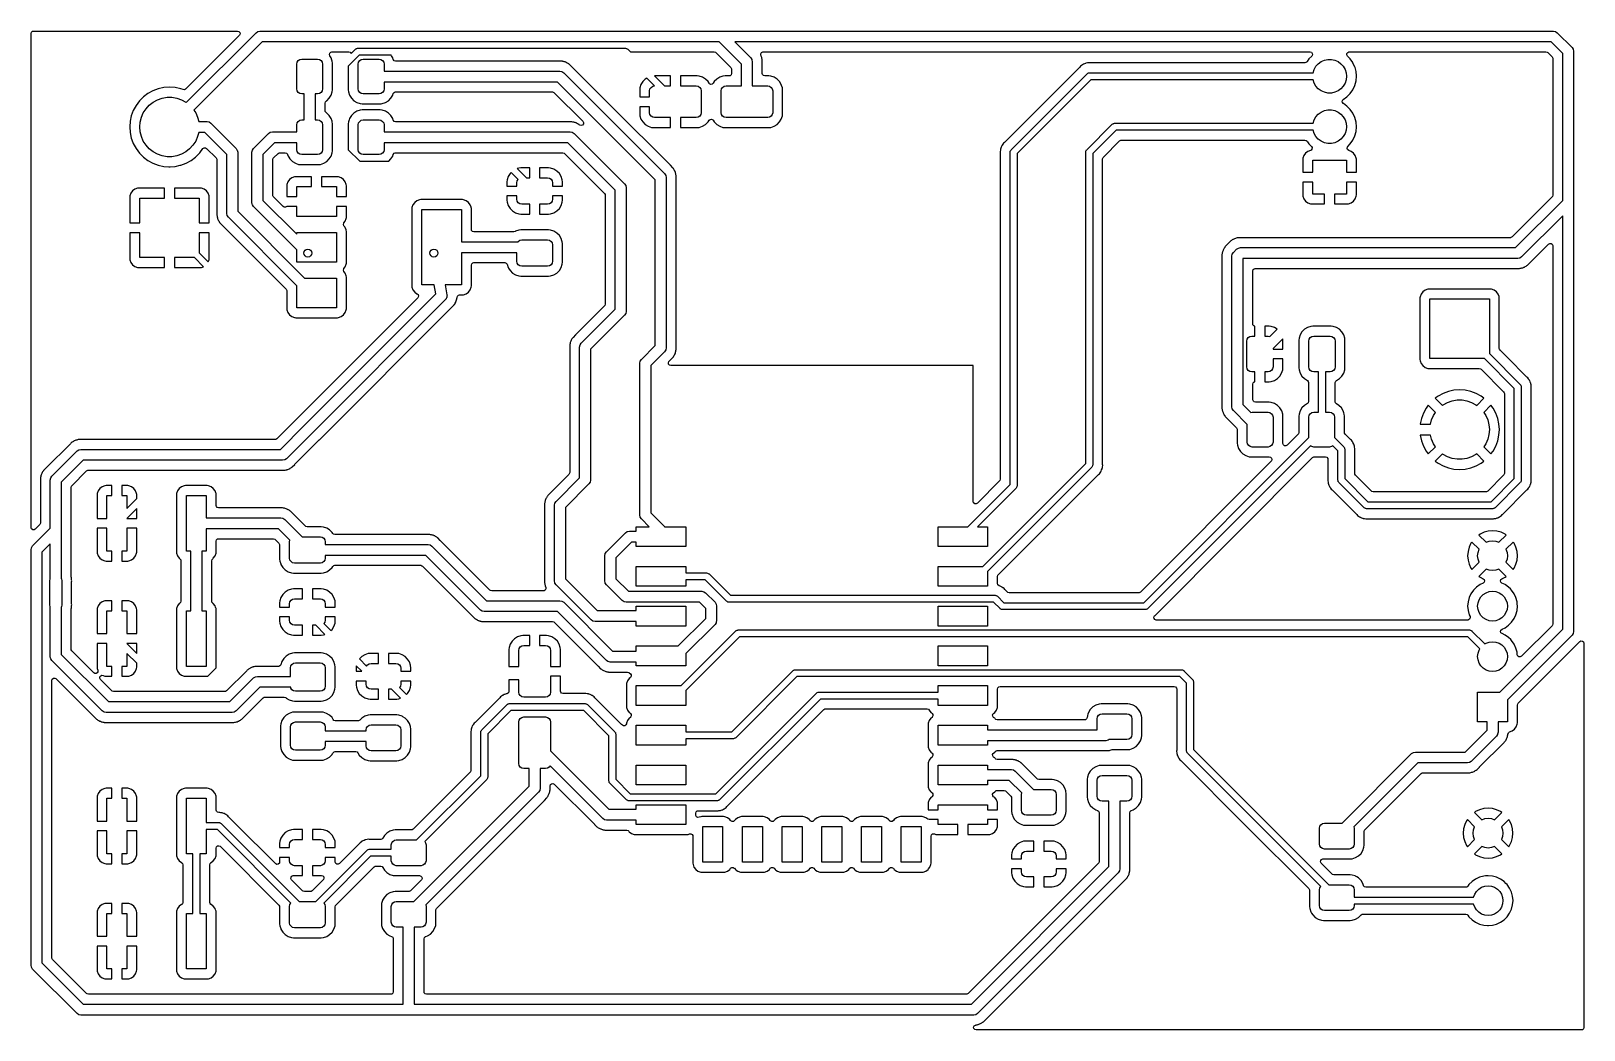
# Model space of a CAD drawing. Extents: x 3.05 to 6.13, y -3.89 to -1.91.
import ezdxf

# ---------------------------------------------------------------- set-up
doc = ezdxf.new("R2010")
doc.units = 0
doc.header["$MEASUREMENT"] = 0
doc.layers.add('BLACK', color=7, linetype='CONTINUOUS')

msp = doc.modelspace()

# ---------------------------------------------------------------- linework, layer by layer
at = {"layer": 'BLACK', "linetype": 'CONTINUOUS'}
for p, q in [((3.051, -1.91474), (3.05178, -1.9121)), ((3.051, -2.36094), (3.051, -1.91474)), ((3.05178, -1.9121), (3.05386, -1.9103)), ((3.05386, -1.9103), (3.05589, -1.90986)), ((3.05589, -1.90986), (3.46076, -1.90986)), ((3.46422, -1.9182), (3.35758, -2.02483)), ((3.35892, -2.05136), (3.49727, -1.91301)), ((3.50941, -1.9315), (3.37416, -2.06674)), ((3.46076, -1.90986), (3.4634, -1.91064)), ((3.4634, -1.91064), (3.46521, -1.91272)), ((3.46445, -1.91794), (3.46422, -1.9182)), ((3.4656, -1.91544), (3.46445, -1.91794)), ((3.46521, -1.91272), (3.4656, -1.91544)), ((3.49727, -1.91301), (3.50078, -1.91067)), ((3.50078, -1.91067), (3.50492, -1.90984)), ((3.50492, -1.90984), (4.42067, -1.90984)), ((4.41618, -1.9315), (3.50941, -1.9315)), ((4.46004, -1.97535), (4.41618, -1.9315)), ((4.42067, -1.90984), (6.07067, -1.90984)), ((6.06618, -1.9315), (4.44681, -1.9315)), ((4.44681, -1.9315), (4.47852, -1.96321)), ((6.08917, -1.95448), (6.06618, -1.9315)), ((6.07067, -1.90984), (6.07481, -1.91067)), ((6.07481, -1.91067), (6.07481, -1.91067)), ((6.07481, -1.91067), (6.07832, -1.91301)), ((6.07832, -1.91301), (6.10766, -1.94234)), ((3.5787, -1.97163), (3.58084, -1.96843)), ((3.58084, -1.96843), (3.58403, -1.9663)), ((3.58403, -1.9663), (3.5878, -1.96555)), ((3.5878, -1.96555), (3.61929, -1.96555)), ((3.61929, -1.96555), (3.62306, -1.9663)), ((3.62306, -1.9663), (3.62625, -1.96843)), ((3.62625, -1.96843), (3.62838, -1.97163)), ((3.64295, -1.95599), (3.64377, -1.95337)), ((3.64368, -1.95865), (3.64295, -1.95599)), ((3.64625, -1.96282), (3.64368, -1.95865)), ((3.64377, -1.95337), (3.64589, -1.95161)), ((3.64589, -1.95161), (3.64783, -1.9512)), ((3.64778, -1.96743), (3.64625, -1.96282)), ((3.64843, -1.96938), (3.64778, -1.96743)), ((3.64783, -1.9512), (3.6813, -1.9512)), ((3.64884, -1.9734), (3.64843, -1.96938)), ((3.64843, -1.96938), (3.64843, -1.96938)), ((3.70207, -1.95768), (3.6803, -1.97945)), ((3.6813, -1.9512), (3.68394, -1.95198)), ((3.68394, -1.95198), (3.68574, -1.95405)), ((3.68574, -1.95405), (3.6858, -1.95446)), ((3.6858, -1.95446), (3.69434, -1.94592)), ((3.69434, -1.94592), (3.69565, -1.94489)), ((3.69565, -1.94489), (3.69585, -1.94483)), ((3.69585, -1.94483), (3.69601, -1.94469)), ((3.69601, -1.94469), (3.69742, -1.94434)), ((3.69742, -1.94434), (3.6988, -1.94391)), ((3.6988, -1.94391), (3.69901, -1.94395)), ((3.69901, -1.94395), (3.69921, -1.9439)), ((3.69921, -1.9439), (4.22992, -1.9439)), ((3.70075, -1.97163), (3.70288, -1.96843)), ((3.76546, -1.95768), (3.70207, -1.95768)), ((3.70288, -1.96843), (3.70608, -1.9663)), ((3.70608, -1.9663), (3.70984, -1.96555)), ((3.70984, -1.96555), (3.74134, -1.96555)), ((3.74134, -1.96555), (3.74511, -1.9663)), ((3.74511, -1.9663), (3.7483, -1.96843)), ((3.7483, -1.96843), (3.75043, -1.97163)), ((3.76572, -1.95865), (3.76546, -1.95768)), ((3.7683, -1.96282), (3.76572, -1.95865)), ((3.76931, -1.96588), (3.7683, -1.96282)), ((3.76939, -1.96612), (3.76931, -1.96588)), ((3.76959, -1.96661), (3.76939, -1.96612)), ((3.77139, -1.96869), (3.76959, -1.96661)), ((3.77403, -1.96947), (3.77139, -1.96869)), ((4.10171, -1.96947), (3.77403, -1.96947)), ((4.10344, -1.96947), (4.10171, -1.96947)), ((4.10499, -1.96982), (4.10344, -1.96947)), ((4.10344, -1.96947), (4.10344, -1.96947)), ((4.10526, -1.96987), (4.10499, -1.96982)), ((4.10684, -1.97005), (4.10526, -1.96987)), ((4.10713, -1.97015), (4.10684, -1.97005)), ((4.10684, -1.97005), (4.10684, -1.97005)), ((4.10684, -1.97005), (4.10684, -1.97005)), ((4.10834, -1.97057), (4.10713, -1.97015)), ((4.1086, -1.97065), (4.10834, -1.97057)), ((4.11015, -1.971), (4.1086, -1.97065)), ((4.11158, -1.97169), (4.11015, -1.971)), ((4.11015, -1.971), (4.11015, -1.971)), ((4.22992, -1.9439), (4.23157, -1.9441)), ((4.23157, -1.9441), (4.23176, -1.9442)), ((4.23176, -1.9442), (4.23197, -1.94421)), ((4.23197, -1.94421), (4.23321, -1.94496)), ((4.23321, -1.94496), (4.23449, -1.94563)), ((4.23449, -1.94563), (4.23461, -1.94581)), ((4.23461, -1.94581), (4.23479, -1.94592)), ((4.23479, -1.94592), (4.24008, -1.9512)), ((4.24008, -1.9512), (4.406, -1.9512)), ((4.406, -1.9512), (4.40864, -1.95198)), ((4.40864, -1.95198), (4.40945, -1.95263)), ((4.40945, -1.95263), (4.4389, -1.98208)), ((4.47852, -1.96321), (4.48047, -1.96612)), ((4.48047, -1.96612), (4.48087, -1.96672)), ((4.48087, -1.96672), (4.48169, -1.97087)), ((4.48169, -1.97087), (4.48169, -2.0185)), ((4.49846, -1.95495), (4.49983, -1.95256)), ((4.4986, -1.95769), (4.49846, -1.95495)), ((4.49907, -1.95903), (4.4986, -1.95769)), ((4.49918, -1.95929), (4.49907, -1.95903)), ((4.49987, -1.96072), (4.49918, -1.95929)), ((4.49983, -1.95256), (4.50227, -1.95129)), ((4.50022, -1.96227), (4.49987, -1.96072)), ((4.5003, -1.96253), (4.50022, -1.96227)), ((4.50082, -1.96403), (4.5003, -1.96253)), ((4.501, -1.96561), (4.50082, -1.96403)), ((4.50104, -1.96588), (4.501, -1.96561)), ((4.5014, -1.96743), (4.50104, -1.96588)), ((4.5014, -1.96915), (4.5014, -1.96743)), ((4.5014, -1.98084), (4.5014, -1.96915)), ((4.5014, -1.96915), (4.5014, -1.96915)), ((4.50227, -1.95129), (4.50321, -1.9512)), ((4.50321, -1.9512), (5.588, -1.9512)), ((5.58194, -1.97073), (5.57979, -1.97245)), ((5.582, -1.97065), (5.58194, -1.97073)), ((5.58242, -1.97005), (5.582, -1.97065)), ((5.58589, -1.9651), (5.58242, -1.97005)), ((5.59145, -1.95953), (5.58589, -1.9651)), ((5.588, -1.9512), (5.59064, -1.95198)), ((5.59064, -1.95198), (5.59244, -1.95405)), ((5.59169, -1.95928), (5.59145, -1.95953)), ((5.59283, -1.95678), (5.59169, -1.95928)), ((5.59244, -1.95405), (5.59283, -1.95678)), ((5.60438, -1.97454), (5.61004, -1.97043)), ((5.61004, -1.97043), (5.61643, -1.96758)), ((5.61643, -1.96758), (5.62327, -1.96613)), ((5.62327, -1.96613), (5.63027, -1.96613)), ((5.63027, -1.96613), (5.63711, -1.96758)), ((5.63711, -1.96758), (5.6435, -1.97043)), ((5.6435, -1.97043), (5.64916, -1.97454)), ((5.66077, -1.95712), (5.66097, -1.95438)), ((5.66209, -1.95953), (5.66077, -1.95712)), ((5.66097, -1.95438), (5.66262, -1.95217)), ((5.66496, -1.9624), (5.66209, -1.95953)), ((5.66262, -1.95217), (5.66519, -1.95121)), ((5.66766, -1.9651), (5.66496, -1.9624)), ((5.66519, -1.95121), (5.66554, -1.9512)), ((5.66554, -1.9512), (6.056, -1.9512)), ((5.6728, -1.97245), (5.66766, -1.9651)), ((6.056, -1.9512), (6.05864, -1.95198)), ((6.05864, -1.95198), (6.05945, -1.95263)), ((6.05945, -1.95263), (6.06804, -1.96122)), ((6.06804, -1.96122), (6.06936, -1.96363)), ((6.06936, -1.96363), (6.06947, -1.96467)), ((6.06947, -1.96467), (6.06947, -2.23533)), ((6.08917, -2.24552), (6.08917, -1.95448)), ((6.10766, -1.94234), (6.10766, -1.94234)), ((6.10766, -1.94234), (6.11, -1.94586)), ((6.11, -1.94586), (6.11083, -1.95)), ((6.11083, -1.95), (6.11083, -2.25)), ((3.57795, -1.97539), (3.5787, -1.97163)), ((3.57795, -2.02461), (3.57795, -1.97539)), ((3.62838, -1.97163), (3.62913, -1.97539)), ((3.62913, -1.97539), (3.62913, -2.02461)), ((3.64884, -1.97342), (3.64884, -1.9734)), ((3.64884, -2.02658), (3.64884, -1.97342)), ((3.6803, -1.97945), (3.6803, -2.02657)), ((3.7, -1.97539), (3.70075, -1.97163)), ((3.7, -2.02461), (3.7, -1.97539)), ((3.75043, -1.97163), (3.75118, -1.97539)), ((3.75118, -1.97539), (3.75118, -1.98917)), ((3.75118, -1.98917), (4.1, -1.98917)), ((4.1, -1.98917), (4.10414, -1.99)), ((4.10414, -1.99), (4.10414, -1.99)), ((4.10414, -1.99), (4.10766, -1.99234)), ((4.10766, -1.99234), (4.30766, -2.19234)), ((4.11183, -1.97179), (4.11158, -1.97169)), ((4.11259, -1.97206), (4.11183, -1.97179)), ((4.11333, -1.97232), (4.11259, -1.97206)), ((4.11468, -1.97316), (4.11333, -1.97232)), ((4.11333, -1.97232), (4.11333, -1.97232)), ((4.11333, -1.97232), (4.11333, -1.97232)), ((4.11492, -1.9733), (4.11468, -1.97316)), ((4.11635, -1.97398), (4.11492, -1.9733)), ((4.11759, -1.97497), (4.11635, -1.97398)), ((4.11635, -1.97398), (4.11635, -1.97398)), ((4.11781, -1.97513), (4.11759, -1.97497)), ((4.11869, -1.97569), (4.11781, -1.97513)), ((4.11916, -1.97598), (4.11869, -1.97569)), ((4.1243, -1.98112), (4.11916, -1.97598)), ((4.11916, -1.97598), (4.11916, -1.97598)), ((4.18334, -2.04016), (4.1243, -1.98112)), ((4.1243, -1.98112), (4.1243, -1.98112)), ((4.31929, -1.99882), (4.2877, -1.99882)), ((4.2877, -1.99882), (4.30738, -2.0185)), ((4.31929, -2.0185), (4.31929, -1.99882)), ((4.37244, -1.99882), (4.33898, -1.99882)), ((4.33898, -1.99882), (4.33898, -2.0185)), ((4.37648, -1.99923), (4.37244, -1.99882)), ((4.38304, -2.0014), (4.37648, -1.99923)), ((4.37648, -1.99923), (4.37648, -1.99923)), ((4.38891, -2.00503), (4.38304, -2.0014)), ((4.38304, -2.0014), (4.38304, -2.0014)), ((4.41696, -2.00139), (4.41108, -2.00501)), ((4.42351, -1.99921), (4.41696, -2.00139)), ((4.41696, -2.00139), (4.41696, -2.00139)), ((4.42756, -1.9988), (4.42351, -1.99921)), ((4.42351, -1.99921), (4.42351, -1.99921)), ((4.43545, -1.9988), (4.42756, -1.9988)), ((4.42756, -1.9988), (4.42756, -1.9988)), ((4.43748, -1.99836), (4.43545, -1.9988)), ((4.43956, -1.99656), (4.43748, -1.99836)), ((4.4389, -1.98208), (4.44022, -1.9845)), ((4.44033, -1.99392), (4.43956, -1.99656)), ((4.44022, -1.9845), (4.44033, -1.98553)), ((4.44033, -1.98553), (4.44033, -1.99392)), ((4.46004, -2.0185), (4.46004, -1.97535)), ((4.5014, -1.99392), (4.5014, -1.98084)), ((4.50184, -1.99595), (4.5014, -1.99392)), ((4.50364, -1.99802), (4.50184, -1.99595)), ((4.50628, -1.9988), (4.50364, -1.99802)), ((4.51417, -1.9988), (4.50628, -1.9988)), ((4.51822, -1.99921), (4.51417, -1.9988)), ((4.51417, -1.9988), (4.51417, -1.9988)), ((4.52478, -2.00139), (4.51822, -1.99921)), ((4.51822, -1.99921), (4.51822, -1.99921)), ((4.53066, -2.00501), (4.52478, -2.00139)), ((5.13117, -1.98122), (4.98181, -2.13057)), ((4.99513, -2.14513), (5.14572, -1.99454)), ((5.13127, -1.98112), (5.13117, -1.98122)), ((5.13283, -1.97936), (5.13127, -1.98112)), ((5.13476, -1.97802), (5.13283, -1.97936)), ((5.13283, -1.97936), (5.13283, -1.97936)), ((5.13488, -1.97793), (5.13476, -1.97802)), ((5.13673, -1.97648), (5.13488, -1.97793)), ((5.13707, -1.97633), (5.13673, -1.97648)), ((5.13784, -1.9759), (5.13707, -1.97633)), ((5.13814, -1.97569), (5.13784, -1.9759)), ((5.14034, -1.97485), (5.13814, -1.97569)), ((5.13814, -1.97569), (5.13814, -1.97569)), ((5.14048, -1.9748), (5.14034, -1.97485)), ((5.14262, -1.97383), (5.14048, -1.9748)), ((5.14281, -1.9738), (5.14262, -1.97383)), ((5.14298, -1.97377), (5.14281, -1.9738)), ((5.14383, -1.97353), (5.14298, -1.97377)), ((5.14418, -1.9734), (5.14383, -1.97353)), ((5.14651, -1.97311), (5.14418, -1.9734)), ((5.14572, -1.99454), (5.14703, -1.99351)), ((5.14666, -1.97309), (5.14651, -1.97311)), ((5.14897, -1.97267), (5.14666, -1.97309)), ((5.14703, -1.99351), (5.14723, -1.99345)), ((5.14723, -1.99345), (5.14739, -1.99331)), ((5.14739, -1.99331), (5.14879, -1.99296)), ((5.14879, -1.99296), (5.15017, -1.99253)), ((5.15132, -1.97281), (5.14897, -1.97267)), ((5.14897, -1.97267), (5.14897, -1.97267)), ((5.15017, -1.99253), (5.15038, -1.99257)), ((5.15038, -1.99257), (5.15059, -1.99252)), ((5.15059, -1.99252), (5.59403, -1.99252)), ((5.15147, -1.97281), (5.15132, -1.97281)), ((5.57794, -1.97281), (5.15147, -1.97281)), ((5.57979, -1.97245), (5.57794, -1.97281)), ((5.59403, -1.99252), (5.59404, -1.99245)), ((5.59404, -1.99245), (5.5962, -1.9858)), ((5.5962, -1.9858), (5.5997, -1.97974)), ((5.5997, -1.97974), (5.60438, -1.97454)), ((5.64916, -1.97454), (5.65385, -1.97974)), ((5.65385, -1.97974), (5.65734, -1.9858)), ((5.65734, -1.9858), (5.6595, -1.99245)), ((5.6595, -1.99245), (5.66024, -1.99941)), ((5.66024, -1.99941), (5.6595, -2.00637)), ((5.67299, -1.97272), (5.6728, -1.97245)), ((5.67693, -1.98115), (5.67299, -1.97272)), ((5.67693, -1.98116), (5.67693, -1.98115)), ((5.67717, -1.98208), (5.67693, -1.98116)), ((5.67693, -1.98116), (5.67693, -1.98116)), ((5.67933, -1.99014), (5.67717, -1.98208)), ((5.68005, -1.99836), (5.67933, -1.99014)), ((5.67933, -1.99014), (5.67933, -1.99014)), ((5.67933, -2.00868), (5.68014, -1.99941)), ((5.68014, -1.99941), (5.68005, -1.99836)), ((3.29279, -2.02817), (3.2829, -2.03357)), ((3.30334, -2.02424), (3.29279, -2.02817)), ((3.31435, -2.02184), (3.30334, -2.02424)), ((3.32559, -2.02104), (3.31435, -2.02184)), ((3.33683, -2.02184), (3.32559, -2.02104)), ((3.32559, -2.02104), (3.32559, -2.02104)), ((3.34784, -2.02424), (3.33683, -2.02184)), ((3.35243, -2.02595), (3.34784, -2.02424)), ((3.35517, -2.02615), (3.35243, -2.02595)), ((3.35758, -2.02483), (3.35517, -2.02615)), ((3.5787, -2.02837), (3.57795, -2.02461)), ((3.58084, -2.03157), (3.5787, -2.02837)), ((3.58403, -2.0337), (3.58084, -2.03157)), ((3.62625, -2.03157), (3.62306, -2.0337)), ((3.62838, -2.02837), (3.62625, -2.03157)), ((3.62913, -2.02461), (3.62838, -2.02837)), ((3.64625, -2.03718), (3.64843, -2.03062)), ((3.64843, -2.03062), (3.64884, -2.02658)), ((3.6803, -2.02657), (3.6803, -2.02658)), ((3.6803, -2.02658), (3.68071, -2.03062)), ((3.68071, -2.03062), (3.68071, -2.03062)), ((3.68071, -2.03062), (3.68288, -2.03718)), ((3.70075, -2.02837), (3.7, -2.02461)), ((3.70288, -2.03157), (3.70075, -2.02837)), ((3.70608, -2.0337), (3.70288, -2.03157)), ((3.7483, -2.03157), (3.74511, -2.0337)), ((3.75043, -2.02837), (3.7483, -2.03157)), ((3.75118, -2.02461), (3.75043, -2.02837)), ((4.09552, -2.01083), (3.75118, -2.01083)), ((3.75118, -2.01083), (3.75118, -2.02461)), ((3.76939, -2.03388), (3.77096, -2.03162)), ((3.77096, -2.03162), (3.7735, -2.03056)), ((3.7735, -2.03056), (3.77403, -2.03053)), ((3.77403, -2.03053), (4.08533, -2.03053)), ((4.08533, -2.03053), (4.08797, -2.03131)), ((4.08797, -2.03131), (4.08878, -2.03196)), ((4.08878, -2.03196), (4.1456, -2.08878)), ((4.28917, -2.20448), (4.09552, -2.01083)), ((4.25868, -2.02233), (4.25827, -2.02638)), ((4.25827, -2.02638), (4.25827, -2.04016)), ((4.26085, -2.01578), (4.25868, -2.02233)), ((4.25868, -2.02233), (4.25868, -2.02233)), ((4.26448, -2.00991), (4.26085, -2.01578)), ((4.26085, -2.01578), (4.26085, -2.01578)), ((4.26936, -2.00503), (4.26448, -2.00991)), ((4.27249, -2.0031), (4.26936, -2.00503)), ((4.28789, -2.0185), (4.27249, -2.0031)), ((4.27795, -2.02835), (4.2787, -2.02458)), ((4.27795, -2.04016), (4.27795, -2.02835)), ((4.2787, -2.02458), (4.28084, -2.02139)), ((4.28084, -2.02139), (4.28403, -2.01925)), ((4.28403, -2.01925), (4.2878, -2.0185)), ((4.2878, -2.0185), (4.28789, -2.0185)), ((4.30738, -2.0185), (4.31929, -2.0185)), ((4.33898, -2.0185), (4.37047, -2.0185)), ((4.37047, -2.0185), (4.37424, -2.01925)), ((4.37424, -2.01925), (4.37743, -2.02139)), ((4.37743, -2.02139), (4.37957, -2.02458)), ((4.37957, -2.02458), (4.38031, -2.02835)), ((4.38031, -2.02835), (4.38031, -2.07165)), ((4.39379, -2.00991), (4.38891, -2.00503)), ((4.39583, -2.01322), (4.39379, -2.00991)), ((4.39686, -2.0144), (4.39583, -2.01322)), ((4.39938, -2.0155), (4.39686, -2.0144)), ((4.4021, -2.01506), (4.39938, -2.0155)), ((4.40414, -2.01322), (4.4021, -2.01506)), ((4.40619, -2.0099), (4.40414, -2.01322)), ((4.41108, -2.00501), (4.40619, -2.0099)), ((4.40619, -2.0099), (4.40619, -2.0099)), ((4.41969, -2.02835), (4.42043, -2.02458)), ((4.41969, -2.07165), (4.41969, -2.02835)), ((4.42043, -2.02458), (4.42257, -2.02139)), ((4.42257, -2.02139), (4.42576, -2.01925)), ((4.42576, -2.01925), (4.42953, -2.0185)), ((4.42953, -2.0185), (4.46004, -2.0185)), ((4.48169, -2.0185), (4.5122, -2.0185)), ((4.5122, -2.0185), (4.51597, -2.01925)), ((4.51597, -2.01925), (4.51916, -2.02139)), ((4.51916, -2.02139), (4.5213, -2.02458)), ((4.5213, -2.02458), (4.52205, -2.02835)), ((4.52205, -2.02835), (4.52205, -2.07165)), ((4.53554, -2.0099), (4.53066, -2.00501)), ((4.53917, -2.01577), (4.53554, -2.0099)), ((4.53979, -2.01766), (4.53917, -2.01577)), ((4.54134, -2.02233), (4.53979, -2.01766)), ((4.54173, -2.02615), (4.54134, -2.02233)), ((4.54134, -2.02233), (4.54134, -2.02233)), ((4.54175, -2.02638), (4.54173, -2.02615)), ((4.54175, -2.07362), (4.54175, -2.02638)), ((5.15344, -2.0063), (5.00689, -2.15285)), ((5.59403, -2.0063), (5.15344, -2.0063)), ((5.59404, -2.00637), (5.59403, -2.0063)), ((5.5962, -2.01302), (5.59404, -2.00637)), ((5.5997, -2.01908), (5.5962, -2.01302)), ((5.60438, -2.02428), (5.5997, -2.01908)), ((5.61004, -2.02839), (5.60438, -2.02428)), ((5.61643, -2.03124), (5.61004, -2.02839)), ((5.62327, -2.03269), (5.61643, -2.03124)), ((5.63027, -2.03269), (5.62327, -2.03269)), ((5.63711, -2.03124), (5.63027, -2.03269)), ((5.6435, -2.02839), (5.63711, -2.03124)), ((5.64916, -2.02428), (5.6435, -2.02839)), ((5.65385, -2.01908), (5.64916, -2.02428)), ((5.65734, -2.01302), (5.65385, -2.01908)), ((5.6595, -2.00637), (5.65734, -2.01302)), ((5.66766, -2.03372), (5.67299, -2.0261)), ((5.67299, -2.0261), (5.67693, -2.01766)), ((5.67693, -2.01766), (5.67933, -2.00868)), ((3.25916, -2.05731), (3.25377, -2.0672)), ((3.26592, -2.04829), (3.25916, -2.05731)), ((3.25916, -2.05731), (3.25916, -2.05731)), ((3.27388, -2.04033), (3.26592, -2.04829)), ((3.26592, -2.04829), (3.26592, -2.04829)), ((3.27365, -2.07189), (3.27899, -2.06373)), ((3.2829, -2.03357), (3.27388, -2.04032)), ((3.27388, -2.04032), (3.27388, -2.04033)), ((3.27899, -2.06373), (3.28559, -2.05655)), ((3.2829, -2.03357), (3.2829, -2.03357)), ((3.28559, -2.05655), (3.29329, -2.05056)), ((3.29329, -2.05056), (3.30187, -2.04592)), ((3.30187, -2.04592), (3.31109, -2.04275)), ((3.31109, -2.04275), (3.32071, -2.04115)), ((3.32071, -2.04115), (3.33047, -2.04115)), ((3.33047, -2.04115), (3.34009, -2.04275)), ((3.34009, -2.04275), (3.34931, -2.04592)), ((3.34931, -2.04592), (3.35789, -2.05056)), ((3.35789, -2.05056), (3.35892, -2.05136)), ((3.5878, -2.03445), (3.58403, -2.0337)), ((3.59272, -2.03445), (3.5878, -2.03445)), ((3.59272, -2.08593), (3.59272, -2.03445)), ((3.61929, -2.03445), (3.61437, -2.03445)), ((3.61437, -2.03445), (3.61437, -2.08593)), ((3.62306, -2.0337), (3.61929, -2.03445)), ((3.63407, -2.05293), (3.63485, -2.05029)), ((3.63407, -2.06745), (3.63407, -2.05293)), ((3.63485, -2.05029), (3.63639, -2.04877)), ((3.63639, -2.04877), (3.63774, -2.04794)), ((3.63774, -2.04794), (3.64263, -2.04306)), ((3.64263, -2.04306), (3.64625, -2.03718)), ((3.68288, -2.03718), (3.68288, -2.03718)), ((3.68288, -2.03718), (3.68651, -2.04306)), ((3.68651, -2.04306), (3.69139, -2.04794)), ((3.69139, -2.04794), (3.69727, -2.05157)), ((3.69727, -2.05157), (3.70383, -2.05374)), ((3.70383, -2.05374), (3.70787, -2.05415)), ((3.70984, -2.03445), (3.70608, -2.0337)), ((3.70787, -2.05415), (3.74331, -2.05415)), ((3.74134, -2.03445), (3.70984, -2.03445)), ((3.74511, -2.0337), (3.74134, -2.03445)), ((3.74331, -2.05415), (3.74552, -2.05393)), ((3.74331, -2.05415), (3.74331, -2.05415)), ((3.74331, -2.05415), (3.74331, -2.05415)), ((3.74552, -2.05393), (3.74735, -2.05374)), ((3.74735, -2.05374), (3.75391, -2.05157)), ((3.75391, -2.05157), (3.75979, -2.04794)), ((3.75979, -2.04794), (3.76467, -2.04306)), ((3.76467, -2.04306), (3.7683, -2.03718)), ((3.7683, -2.03718), (3.76939, -2.03388)), ((4.20302, -2.05984), (4.18334, -2.04016)), ((4.31906, -2.17589), (4.20302, -2.05984)), ((4.25827, -2.04016), (4.27795, -2.04016)), ((4.27795, -2.05984), (4.25827, -2.05984)), ((4.25827, -2.05984), (4.25827, -2.07362)), ((4.27795, -2.07165), (4.27795, -2.05984)), ((5.65177, -2.04852), (5.65301, -2.04607)), ((5.65206, -2.05126), (5.65177, -2.04852)), ((5.65377, -2.05341), (5.65206, -2.05126)), ((5.65301, -2.04607), (5.65377, -2.04541)), ((5.65377, -2.04541), (5.66108, -2.0403)), ((5.65425, -2.05374), (5.65377, -2.05341)), ((5.66108, -2.05852), (5.65425, -2.05374)), ((5.66108, -2.0403), (5.66766, -2.03372)), ((5.66766, -2.0651), (5.66108, -2.05852)), ((5.66108, -2.05852), (5.66108, -2.05852)), ((3.24743, -2.08876), (3.24663, -2.1)), ((3.24983, -2.07775), (3.24743, -2.08876)), ((3.25377, -2.0672), (3.24983, -2.07775)), ((3.26654, -2.1), (3.26734, -2.09028)), ((3.26734, -2.09028), (3.26974, -2.08082)), ((3.26974, -2.08082), (3.27365, -2.07189)), ((3.37416, -2.06674), (3.37753, -2.07189)), ((3.37753, -2.07189), (3.38145, -2.08082)), ((3.38145, -2.08082), (3.38356, -2.08917)), ((3.38356, -2.08917), (3.4, -2.08917)), ((3.4, -2.08917), (3.40414, -2.09)), ((3.40414, -2.09), (3.40766, -2.09234)), ((3.40766, -2.09234), (3.45766, -2.14234)), ((3.57795, -2.09577), (3.5787, -2.092)), ((3.5787, -2.092), (3.58084, -2.08881)), ((3.58084, -2.08881), (3.58403, -2.08667)), ((3.58403, -2.08667), (3.5878, -2.08593)), ((3.5878, -2.08593), (3.59272, -2.08593)), ((3.61437, -2.08593), (3.61929, -2.08593)), ((3.61929, -2.08593), (3.62306, -2.08667)), ((3.62306, -2.08667), (3.62625, -2.08881)), ((3.62625, -2.08881), (3.62838, -2.092)), ((3.62838, -2.092), (3.62913, -2.09577)), ((3.63455, -2.06956), (3.63407, -2.06745)), ((3.63639, -2.0716), (3.63455, -2.06956)), ((3.63774, -2.07243), (3.63639, -2.0716)), ((3.64263, -2.07732), (3.63774, -2.07243)), ((3.63774, -2.07243), (3.63774, -2.07243)), ((3.64625, -2.0832), (3.64263, -2.07732)), ((3.6481, -2.08876), (3.64625, -2.0832)), ((3.64843, -2.08975), (3.6481, -2.08876)), ((3.64881, -2.09354), (3.64843, -2.08975)), ((3.64843, -2.08975), (3.64843, -2.08975)), ((3.64884, -2.0938), (3.64881, -2.09354)), ((3.64884, -2.14695), (3.64884, -2.0938)), ((3.68071, -2.08975), (3.6803, -2.0938)), ((3.6803, -2.0938), (3.6803, -2.14496)), ((3.68209, -2.0856), (3.68071, -2.08975)), ((3.68071, -2.08975), (3.68071, -2.08975)), ((3.68071, -2.08975), (3.68071, -2.08975)), ((3.68288, -2.0832), (3.68209, -2.0856)), ((3.68651, -2.07732), (3.68288, -2.0832)), ((3.68288, -2.0832), (3.68288, -2.0832)), ((3.69139, -2.07243), (3.68651, -2.07732)), ((3.69727, -2.06881), (3.69139, -2.07243)), ((3.70383, -2.06663), (3.69727, -2.06881)), ((3.69727, -2.06881), (3.69727, -2.06881)), ((3.7, -2.09577), (3.70075, -2.092)), ((3.70075, -2.092), (3.70288, -2.08881)), ((3.70288, -2.08881), (3.70608, -2.08667)), ((3.70787, -2.06622), (3.70383, -2.06663)), ((3.70383, -2.06663), (3.70383, -2.06663)), ((3.70608, -2.08667), (3.70984, -2.08593)), ((3.74331, -2.06622), (3.70787, -2.06622)), ((3.70787, -2.06622), (3.70787, -2.06622)), ((3.70984, -2.08593), (3.74134, -2.08593)), ((3.74134, -2.08593), (3.74511, -2.08667)), ((3.74735, -2.06663), (3.74331, -2.06622)), ((3.74511, -2.08667), (3.7483, -2.08881)), ((3.75391, -2.06881), (3.74735, -2.06663)), ((3.74735, -2.06663), (3.74735, -2.06663)), ((3.7483, -2.08881), (3.75043, -2.092)), ((3.75043, -2.092), (3.75118, -2.09577)), ((3.75979, -2.07243), (3.75391, -2.06881)), ((3.76467, -2.07732), (3.75979, -2.07243)), ((3.7683, -2.0832), (3.76467, -2.07732)), ((3.76939, -2.0865), (3.7683, -2.0832)), ((3.76959, -2.08699), (3.76939, -2.0865)), ((3.77139, -2.08907), (3.76959, -2.08699)), ((3.77403, -2.08984), (3.77139, -2.08907)), ((4.12209, -2.08984), (3.77403, -2.08984)), ((4.12381, -2.08984), (4.12209, -2.08984)), ((4.12536, -2.0902), (4.12381, -2.08984)), ((4.12381, -2.08984), (4.12381, -2.08984)), ((4.12563, -2.09024), (4.12536, -2.0902)), ((4.12721, -2.09042), (4.12563, -2.09024)), ((4.12751, -2.09052), (4.12721, -2.09042)), ((4.12721, -2.09042), (4.12721, -2.09042)), ((4.12721, -2.09042), (4.12721, -2.09042)), ((4.12871, -2.09094), (4.12751, -2.09052)), ((4.12897, -2.09102), (4.12871, -2.09094)), ((4.13052, -2.09137), (4.12897, -2.09102)), ((4.13195, -2.09206), (4.13052, -2.09137)), ((4.13052, -2.09137), (4.13052, -2.09137)), ((4.13221, -2.09217), (4.13195, -2.09206)), ((4.13296, -2.09243), (4.13221, -2.09217)), ((4.1337, -2.09269), (4.13296, -2.09243)), ((4.13371, -2.09269), (4.1337, -2.09269)), ((4.1337, -2.09269), (4.1337, -2.09269)), ((4.13505, -2.09354), (4.13371, -2.09269)), ((4.13529, -2.09367), (4.13505, -2.09354)), ((4.13672, -2.09436), (4.13529, -2.09367)), ((4.13751, -2.09499), (4.13672, -2.09436)), ((4.13672, -2.09436), (4.13672, -2.09436)), ((4.13672, -2.09436), (4.13672, -2.09436)), ((4.14673, -2.09394), (4.14508, -2.09614)), ((4.1456, -2.08878), (4.14692, -2.0912)), ((4.14692, -2.0912), (4.14673, -2.09394)), ((4.25827, -2.07362), (4.25868, -2.07767)), ((4.25868, -2.07767), (4.26085, -2.08422)), ((4.26085, -2.08422), (4.26085, -2.08422)), ((4.26085, -2.08422), (4.26448, -2.09009)), ((4.26448, -2.09009), (4.26936, -2.09497)), ((4.2787, -2.07542), (4.27795, -2.07165)), ((4.28084, -2.07861), (4.2787, -2.07542)), ((4.28403, -2.08075), (4.28084, -2.07861)), ((4.2878, -2.0815), (4.28403, -2.08075)), ((4.31929, -2.0815), (4.2878, -2.0815)), ((4.31929, -2.10118), (4.31929, -2.0815)), ((4.37047, -2.0815), (4.33898, -2.0815)), ((4.33898, -2.0815), (4.33898, -2.10118)), ((4.37424, -2.08075), (4.37047, -2.0815)), ((4.37743, -2.07861), (4.37424, -2.08075)), ((4.37957, -2.07542), (4.37743, -2.07861)), ((4.38031, -2.07165), (4.37957, -2.07542)), ((4.38891, -2.09497), (4.39379, -2.09009)), ((4.39379, -2.09009), (4.39583, -2.08678)), ((4.39583, -2.08678), (4.39788, -2.08494)), ((4.39788, -2.08494), (4.40059, -2.0845)), ((4.40059, -2.0845), (4.40312, -2.0856)), ((4.40312, -2.0856), (4.40414, -2.08678)), ((4.40414, -2.08678), (4.40619, -2.0901)), ((4.40619, -2.0901), (4.41108, -2.09499)), ((4.42043, -2.07542), (4.41969, -2.07165)), ((4.42257, -2.07861), (4.42043, -2.07542)), ((4.42576, -2.08075), (4.42257, -2.07861)), ((4.42953, -2.0815), (4.42576, -2.08075)), ((4.5122, -2.0815), (4.42953, -2.0815)), ((4.51597, -2.08075), (4.5122, -2.0815)), ((4.51916, -2.07861), (4.51597, -2.08075)), ((4.5213, -2.07542), (4.51916, -2.07861)), ((4.52205, -2.07165), (4.5213, -2.07542)), ((4.53066, -2.09499), (4.53554, -2.0901)), ((4.53554, -2.0901), (4.53917, -2.08423)), ((4.53917, -2.08423), (4.54134, -2.07767)), ((4.54134, -2.07767), (4.54175, -2.07362)), ((5.14513, -2.14513), (5.19572, -2.09454)), ((5.19572, -2.09454), (5.19703, -2.09351)), ((5.19703, -2.09351), (5.19723, -2.09345)), ((5.19723, -2.09345), (5.19739, -2.09331)), ((5.19739, -2.09331), (5.19879, -2.09296)), ((5.19879, -2.09296), (5.20017, -2.09253)), ((5.20017, -2.09253), (5.20038, -2.09257)), ((5.20038, -2.09257), (5.20059, -2.09252)), ((5.20059, -2.09252), (5.59403, -2.09252)), ((5.59403, -2.09252), (5.59404, -2.09245)), ((5.59404, -2.09245), (5.5962, -2.0858)), ((5.5962, -2.0858), (5.5997, -2.07974)), ((5.5997, -2.07974), (5.60438, -2.07454)), ((5.60438, -2.07454), (5.61004, -2.07043)), ((5.61004, -2.07043), (5.61643, -2.06758)), ((5.61643, -2.06758), (5.62327, -2.06613)), ((5.62327, -2.06613), (5.63027, -2.06613)), ((5.63027, -2.06613), (5.63711, -2.06758)), ((5.63711, -2.06758), (5.6435, -2.07043)), ((5.6435, -2.07043), (5.64916, -2.07454)), ((5.64916, -2.07454), (5.65385, -2.07974)), ((5.65385, -2.07974), (5.65734, -2.0858)), ((5.65734, -2.0858), (5.6595, -2.09245)), ((5.6595, -2.09245), (5.66024, -2.09941)), ((5.6728, -2.07245), (5.66766, -2.0651)), ((5.67299, -2.07272), (5.6728, -2.07245)), ((5.67693, -2.08115), (5.67299, -2.07272)), ((5.67693, -2.08116), (5.67693, -2.08115)), ((5.67694, -2.08122), (5.67693, -2.08116)), ((5.67693, -2.08116), (5.67693, -2.08116)), ((5.67933, -2.09014), (5.67694, -2.08122)), ((5.68014, -2.09941), (5.67933, -2.09014)), ((3.24663, -2.1), (3.24663, -2.1)), ((3.24663, -2.1), (3.24743, -2.11124)), ((3.24743, -2.11124), (3.24983, -2.12225)), ((3.24983, -2.12225), (3.24983, -2.12225)), ((3.24983, -2.12225), (3.24983, -2.12225)), ((3.24983, -2.12225), (3.25297, -2.13068)), ((3.26734, -2.10972), (3.26654, -2.1)), ((3.26974, -2.11918), (3.26734, -2.10972)), ((3.27365, -2.12811), (3.26974, -2.11918)), ((3.38145, -2.11918), (3.37753, -2.12811)), ((3.38356, -2.11083), (3.38145, -2.11918)), ((3.39552, -2.11083), (3.38356, -2.11083)), ((3.43917, -2.15448), (3.39552, -2.11083)), ((3.49234, -2.14234), (3.52197, -2.11272)), ((3.52197, -2.11272), (3.52548, -2.11037)), ((3.52548, -2.11037), (3.52963, -2.10955)), ((3.52963, -2.10955), (3.57795, -2.10955)), ((3.57795, -2.10955), (3.57795, -2.09577)), ((3.62913, -2.09577), (3.62913, -2.14498)), ((3.7, -2.14498), (3.7, -2.09577)), ((3.75118, -2.09577), (3.75118, -2.10955)), ((3.75118, -2.10955), (4.12037, -2.10955)), ((4.12037, -2.10955), (4.12452, -2.11037)), ((4.12452, -2.11037), (4.12452, -2.11037)), ((4.12452, -2.11037), (4.12803, -2.11272)), ((4.12803, -2.11272), (4.22813, -2.21282)), ((4.13796, -2.09535), (4.13751, -2.09499)), ((4.13819, -2.09551), (4.13796, -2.09535)), ((4.13955, -2.09637), (4.13819, -2.09551)), ((4.13981, -2.09652), (4.13955, -2.09637)), ((4.1425, -2.0971), (4.13981, -2.09652)), ((4.14508, -2.09614), (4.1425, -2.0971)), ((4.26936, -2.09497), (4.27523, -2.0986)), ((4.27523, -2.0986), (4.27523, -2.0986)), ((4.27523, -2.0986), (4.28178, -2.10077)), ((4.28178, -2.10077), (4.28178, -2.10077)), ((4.28178, -2.10077), (4.28583, -2.10118)), ((4.28583, -2.10118), (4.31929, -2.10118)), ((4.31929, -2.10118), (4.31929, -2.10118)), ((4.33898, -2.10118), (4.37244, -2.10118)), ((4.37244, -2.10118), (4.37648, -2.10077)), ((4.37244, -2.10118), (4.37244, -2.10118)), ((4.37648, -2.10077), (4.38304, -2.0986)), ((4.38304, -2.0986), (4.38891, -2.09497)), ((4.38304, -2.0986), (4.38304, -2.0986)), ((4.41108, -2.09499), (4.41696, -2.09861)), ((4.41696, -2.09861), (4.42351, -2.10079)), ((4.42351, -2.10079), (4.42756, -2.1012)), ((4.42756, -2.1012), (4.51417, -2.1012)), ((4.51417, -2.1012), (4.51822, -2.10079)), ((4.51822, -2.10079), (4.52478, -2.09861)), ((4.52478, -2.09861), (4.53066, -2.09499)), ((5.20344, -2.1063), (5.15689, -2.15285)), ((5.59403, -2.1063), (5.20344, -2.1063)), ((5.59404, -2.10637), (5.59403, -2.1063)), ((5.5962, -2.11302), (5.59404, -2.10637)), ((5.5997, -2.11908), (5.5962, -2.11302)), ((5.60438, -2.12428), (5.5997, -2.11908)), ((5.61004, -2.12839), (5.60438, -2.12428)), ((5.64916, -2.12428), (5.6435, -2.12839)), ((5.65385, -2.11908), (5.64916, -2.12428)), ((5.65734, -2.11302), (5.65385, -2.11908)), ((5.6595, -2.10637), (5.65734, -2.11302)), ((5.66024, -2.09941), (5.6595, -2.10637)), ((5.67299, -2.1261), (5.67693, -2.11766)), ((5.67693, -2.11766), (5.67933, -2.10868)), ((5.67933, -2.10868), (5.68014, -2.09941)), ((3.25297, -2.13068), (3.25377, -2.1328)), ((3.25377, -2.1328), (3.25916, -2.14269)), ((3.25916, -2.14269), (3.25916, -2.14269)), ((3.25916, -2.14269), (3.26592, -2.15171)), ((3.26592, -2.15171), (3.26592, -2.15171)), ((3.26592, -2.15171), (3.27388, -2.15967)), ((3.27899, -2.13627), (3.27365, -2.12811)), ((3.28559, -2.14345), (3.27899, -2.13627)), ((3.29329, -2.14944), (3.28559, -2.14345)), ((3.30187, -2.15408), (3.29329, -2.14944)), ((3.31109, -2.15725), (3.30187, -2.15408)), ((3.34931, -2.15408), (3.34009, -2.15725)), ((3.35789, -2.14944), (3.34931, -2.15408)), ((3.36559, -2.14345), (3.35789, -2.14944)), ((3.37219, -2.13627), (3.36559, -2.14345)), ((3.37753, -2.12811), (3.37219, -2.13627)), ((3.3773, -2.15967), (3.38527, -2.15171)), ((3.38527, -2.15171), (3.38529, -2.15168)), ((3.38529, -2.15168), (3.3858, -2.151)), ((3.3858, -2.151), (3.39185, -2.14291)), ((3.39185, -2.14291), (3.39405, -2.14127)), ((3.39405, -2.14127), (3.39679, -2.14107)), ((3.39679, -2.14107), (3.39921, -2.14239)), ((3.39921, -2.14239), (3.39921, -2.14239)), ((3.39921, -2.14239), (3.41804, -2.16122)), ((3.43917, -2.27146), (3.43917, -2.15448)), ((3.45766, -2.14234), (3.45942, -2.14498)), ((3.45942, -2.14498), (3.46, -2.14586)), ((3.46, -2.14586), (3.46083, -2.15)), ((3.46083, -2.15), (3.46083, -2.26697)), ((3.48917, -2.15), (3.49, -2.14586)), ((3.48917, -2.25), (3.48917, -2.15)), ((3.49, -2.14586), (3.49234, -2.14234)), ((3.49234, -2.14234), (3.49234, -2.14234)), ((3.53411, -2.1312), (3.51083, -2.15448)), ((3.51083, -2.15448), (3.51083, -2.24552)), ((3.53196, -2.16122), (3.54084, -2.15234)), ((3.57795, -2.1312), (3.53411, -2.1312)), ((3.54084, -2.15234), (3.54326, -2.15102)), ((3.54326, -2.15102), (3.54429, -2.15091)), ((3.54429, -2.15091), (3.55511, -2.15091)), ((3.55511, -2.15091), (3.55775, -2.15168)), ((3.55775, -2.15168), (3.55955, -2.15376)), ((3.55955, -2.15376), (3.55974, -2.15425)), ((3.55974, -2.15425), (3.56083, -2.15755)), ((3.57795, -2.14498), (3.57795, -2.1312)), ((3.5787, -2.14875), (3.57795, -2.14498)), ((3.58084, -2.15194), (3.5787, -2.14875)), ((3.58403, -2.15407), (3.58084, -2.15194)), ((3.5878, -2.15482), (3.58403, -2.15407)), ((3.61929, -2.15482), (3.5878, -2.15482)), ((3.62306, -2.15407), (3.61929, -2.15482)), ((3.62625, -2.15194), (3.62306, -2.15407)), ((3.62838, -2.14875), (3.62625, -2.15194)), ((3.62913, -2.14498), (3.62838, -2.14875)), ((3.64625, -2.15755), (3.64843, -2.151)), ((3.64843, -2.151), (3.64884, -2.14695)), ((3.6803, -2.14496), (3.70285, -2.16752)), ((3.70075, -2.14875), (3.7, -2.14498)), ((3.70288, -2.15194), (3.70075, -2.14875)), ((3.70608, -2.15407), (3.70288, -2.15194)), ((3.70984, -2.15482), (3.70608, -2.15407)), ((3.74134, -2.15482), (3.70984, -2.15482)), ((3.74511, -2.15407), (3.74134, -2.15482)), ((3.7483, -2.15194), (3.74511, -2.15407)), ((3.75043, -2.14875), (3.7483, -2.15194)), ((3.75118, -2.14498), (3.75043, -2.14875)), ((4.11589, -2.1312), (3.75118, -2.1312)), ((3.75118, -2.1312), (3.75118, -2.14498)), ((3.7683, -2.15755), (3.76939, -2.15425)), ((3.76939, -2.15425), (3.77096, -2.15199)), ((3.77096, -2.15199), (3.7735, -2.15093)), ((3.7735, -2.15093), (3.77403, -2.15091)), ((3.77403, -2.15091), (4.10571, -2.15091)), ((4.10571, -2.15091), (4.10834, -2.15168)), ((4.10834, -2.15168), (4.10916, -2.15234)), ((4.10916, -2.15234), (4.18851, -2.23169)), ((4.20965, -2.22496), (4.11589, -2.1312)), ((4.97368, -2.14607), (4.97326, -2.14838)), ((4.97326, -2.14838), (4.97326, -2.14838)), ((4.97326, -2.14838), (4.9734, -2.15073)), ((4.9734, -2.15073), (4.97341, -2.15088)), ((4.97341, -2.15088), (4.97341, -2.79838)), ((4.97371, -2.14592), (4.97368, -2.14607)), ((4.97399, -2.14359), (4.97371, -2.14592)), ((4.97412, -2.14324), (4.97399, -2.14359)), ((4.97436, -2.14239), (4.97412, -2.14324)), ((4.97442, -2.14203), (4.97436, -2.14239)), ((4.97539, -2.13988), (4.97442, -2.14203)), ((4.97544, -2.13975), (4.97539, -2.13988)), ((4.97628, -2.13755), (4.97544, -2.13975)), ((4.97649, -2.13725), (4.97628, -2.13755)), ((4.97628, -2.13755), (4.97628, -2.13755)), ((4.97692, -2.13648), (4.97649, -2.13725)), ((4.97707, -2.13614), (4.97692, -2.13648)), ((4.97852, -2.13429), (4.97707, -2.13614)), ((4.97861, -2.13417), (4.97852, -2.13429)), ((4.97995, -2.13224), (4.97861, -2.13417)), ((4.98171, -2.13068), (4.97995, -2.13224)), ((4.97995, -2.13224), (4.97995, -2.13224)), ((4.98181, -2.13057), (4.98171, -2.13068)), ((4.99311, -2.15), (4.99331, -2.14835)), ((4.99311, -2.80856), (4.99311, -2.15)), ((4.99331, -2.14835), (4.99341, -2.14816)), ((4.99341, -2.14816), (4.99342, -2.14795)), ((4.99342, -2.14795), (4.99417, -2.14671)), ((4.99417, -2.14671), (4.99484, -2.14543)), ((4.99484, -2.14543), (4.99502, -2.14531)), ((4.99502, -2.14531), (4.99513, -2.14513)), ((5.00689, -2.15285), (5.00689, -2.81142)), ((5.14311, -2.15), (5.14331, -2.14835)), ((5.14311, -2.76683), (5.14311, -2.15)), ((5.14331, -2.14835), (5.14341, -2.14816)), ((5.14341, -2.14816), (5.14342, -2.14795)), ((5.14342, -2.14795), (5.14417, -2.14671)), ((5.14417, -2.14671), (5.14484, -2.14543)), ((5.14484, -2.14543), (5.14502, -2.14531)), ((5.14502, -2.14531), (5.14513, -2.14513)), ((5.15689, -2.15285), (5.15689, -2.76969)), ((5.17802, -2.15959), (5.21018, -2.12743)), ((5.21018, -2.12743), (5.21259, -2.12612)), ((5.21259, -2.12612), (5.21363, -2.126)), ((5.21363, -2.126), (5.57794, -2.126)), ((5.57924, -2.15188), (5.57585, -2.15641)), ((5.57794, -2.126), (5.58058, -2.12678)), ((5.58378, -2.14849), (5.57924, -2.15188)), ((5.57924, -2.15188), (5.57924, -2.15188)), ((5.58058, -2.12678), (5.58194, -2.12809)), ((5.58194, -2.12809), (5.58307, -2.12969)), ((5.58307, -2.12969), (5.58589, -2.13372)), ((5.58896, -2.14656), (5.58378, -2.14849)), ((5.58378, -2.14849), (5.58378, -2.14849)), ((5.58589, -2.13372), (5.5907, -2.13853)), ((5.59018, -2.14589), (5.58896, -2.14656)), ((5.59182, -2.14369), (5.59018, -2.14589)), ((5.5907, -2.13853), (5.59202, -2.14095)), ((5.59202, -2.14095), (5.59182, -2.14369)), ((5.61643, -2.13124), (5.61004, -2.12839)), ((5.62327, -2.13269), (5.61643, -2.13124)), ((5.63027, -2.13269), (5.62327, -2.13269)), ((5.63711, -2.13124), (5.63027, -2.13269)), ((5.6435, -2.12839), (5.63711, -2.13124)), ((5.66142, -2.14233), (5.66201, -2.13964)), ((5.66239, -2.14491), (5.66142, -2.14233)), ((5.66201, -2.13964), (5.66284, -2.13853)), ((5.66459, -2.14656), (5.66239, -2.14491)), ((5.66284, -2.13853), (5.66766, -2.13372)), ((5.66977, -2.14849), (5.66459, -2.14656)), ((5.66766, -2.13372), (5.67299, -2.1261)), ((5.6743, -2.15188), (5.66977, -2.14849)), ((5.66977, -2.14849), (5.66977, -2.14849)), ((5.67769, -2.15641), (5.6743, -2.15188)), ((5.6743, -2.15188), (5.6743, -2.15188)), ((3.27388, -2.15967), (3.27388, -2.15968)), ((3.27388, -2.15968), (3.2829, -2.16643)), ((3.2829, -2.16643), (3.2829, -2.16643)), ((3.2829, -2.16643), (3.29279, -2.17183)), ((3.29279, -2.17183), (3.29279, -2.17183)), ((3.29279, -2.17183), (3.29279, -2.17183)), ((3.29279, -2.17183), (3.29279, -2.17183)), ((3.29279, -2.17183), (3.30334, -2.17576)), ((3.30334, -2.17576), (3.30334, -2.17576)), ((3.30334, -2.17576), (3.30334, -2.17576)), ((3.30334, -2.17576), (3.31435, -2.17816)), ((3.32071, -2.15885), (3.31109, -2.15725)), ((3.31435, -2.17816), (3.31435, -2.17816)), ((3.31435, -2.17816), (3.31435, -2.17816)), ((3.31435, -2.17816), (3.32434, -2.17887)), ((3.33047, -2.15885), (3.32071, -2.15885)), ((3.32434, -2.17887), (3.32559, -2.17896)), ((3.32559, -2.17896), (3.32672, -2.17888)), ((3.32559, -2.17896), (3.32559, -2.17896)), ((3.32559, -2.17896), (3.32559, -2.17896)), ((3.32672, -2.17888), (3.33683, -2.17816)), ((3.34009, -2.15725), (3.33047, -2.15885)), ((3.33683, -2.17816), (3.34684, -2.17598)), ((3.34684, -2.17598), (3.34784, -2.17576)), ((3.34784, -2.17576), (3.35839, -2.17183)), ((3.34784, -2.17576), (3.34784, -2.17576)), ((3.34784, -2.17576), (3.34784, -2.17576)), ((3.35839, -2.17183), (3.36828, -2.16643)), ((3.36828, -2.16643), (3.3773, -2.15967)), ((3.41804, -2.16122), (3.41936, -2.16363)), ((3.41936, -2.16363), (3.41947, -2.16467)), ((3.41947, -2.16467), (3.41947, -2.2749)), ((3.53053, -2.16467), (3.53131, -2.16203)), ((3.53053, -2.23533), (3.53053, -2.16467)), ((3.53131, -2.16203), (3.53196, -2.16122)), ((3.56083, -2.15755), (3.56083, -2.15755)), ((3.56083, -2.15755), (3.56214, -2.15967)), ((3.56214, -2.15967), (3.56446, -2.16343)), ((3.56446, -2.16343), (3.56934, -2.16832)), ((3.56934, -2.16832), (3.57522, -2.17194)), ((3.57522, -2.17194), (3.58178, -2.17411)), ((3.58178, -2.17411), (3.58583, -2.17453)), ((3.58583, -2.17453), (3.62126, -2.17453)), ((3.62126, -2.17453), (3.62348, -2.1743)), ((3.62126, -2.17453), (3.62126, -2.17453)), ((3.62126, -2.17453), (3.62126, -2.17453)), ((3.62348, -2.1743), (3.62531, -2.17411)), ((3.62531, -2.17411), (3.63186, -2.17194)), ((3.63186, -2.17194), (3.63774, -2.16832)), ((3.63774, -2.16832), (3.64263, -2.16343)), ((3.64263, -2.16343), (3.64625, -2.15755)), ((3.70285, -2.16752), (3.76059, -2.16752)), ((3.76059, -2.16752), (3.76467, -2.16343)), ((3.76467, -2.16343), (3.7683, -2.15755)), ((4.0184, -2.18161), (4.01539, -2.18261)), ((4.01539, -2.18261), (4.03366, -2.20089)), ((4.02244, -2.1812), (4.0184, -2.18161)), ((4.04016, -2.1812), (4.02244, -2.1812)), ((4.02244, -2.1812), (4.02244, -2.1812)), ((4.04016, -2.20089), (4.04016, -2.1812)), ((4.07756, -2.1812), (4.05984, -2.1812)), ((4.05984, -2.1812), (4.05984, -2.20089)), ((4.0816, -2.18161), (4.07756, -2.1812)), ((4.08815, -2.18379), (4.0816, -2.18161)), ((4.0816, -2.18161), (4.0816, -2.18161)), ((4.09403, -2.18741), (4.08815, -2.18379)), ((4.08815, -2.18379), (4.08815, -2.18379)), ((4.31916, -2.17598), (4.31906, -2.17589)), ((4.31906, -2.17589), (4.31906, -2.17589)), ((4.32402, -2.18084), (4.31916, -2.17598)), ((4.31916, -2.17598), (4.31916, -2.17598)), ((4.32487, -2.18219), (4.32402, -2.18084)), ((4.32503, -2.18241), (4.32487, -2.18219)), ((4.32602, -2.18365), (4.32503, -2.18241)), ((4.3267, -2.18508), (4.32602, -2.18365)), ((4.32684, -2.18532), (4.3267, -2.18508)), ((4.32768, -2.18667), (4.32684, -2.18532)), ((4.32821, -2.18817), (4.32768, -2.18667)), ((4.32768, -2.18667), (4.32768, -2.18667)), ((5.17659, -2.16304), (5.17737, -2.1604)), ((5.17659, -2.46801), (5.17659, -2.16304)), ((5.17737, -2.1604), (5.17802, -2.15959)), ((5.57387, -2.16172), (5.57362, -2.16406)), ((5.57362, -2.16406), (5.57362, -2.18957)), ((5.57585, -2.15641), (5.57387, -2.16172)), ((5.57387, -2.16172), (5.57387, -2.16172)), ((5.57585, -2.15641), (5.57585, -2.15641)), ((5.59331, -2.18957), (5.59331, -2.16594)), ((5.59331, -2.16594), (5.66024, -2.16594)), ((5.66024, -2.16594), (5.66024, -2.18957)), ((5.67967, -2.16172), (5.67769, -2.15641)), ((5.67769, -2.15641), (5.67769, -2.15641)), ((5.67992, -2.16406), (5.67967, -2.16172)), ((5.67967, -2.16172), (5.67967, -2.16172)), ((5.67992, -2.18957), (5.67992, -2.16406)), ((5.67992, -2.16406), (5.67992, -2.16406)), ((3.55852, -2.21408), (3.55827, -2.21642)), ((3.55827, -2.21642), (3.55827, -2.23799)), ((3.5605, -2.20878), (3.55852, -2.21408)), ((3.55852, -2.21408), (3.55852, -2.21408)), ((3.56389, -2.20424), (3.5605, -2.20878)), ((3.5605, -2.20878), (3.5605, -2.20878)), ((3.56842, -2.20085), (3.56389, -2.20424)), ((3.56389, -2.20424), (3.56389, -2.20424)), ((3.57373, -2.19887), (3.56842, -2.20085)), ((3.56842, -2.20085), (3.56842, -2.20085)), ((3.57607, -2.19862), (3.57373, -2.19887)), ((3.57373, -2.19887), (3.57373, -2.19887)), ((3.60748, -2.19862), (3.57607, -2.19862)), ((3.60748, -2.21831), (3.60748, -2.19862)), ((3.65858, -2.19862), (3.62717, -2.19862)), ((3.62717, -2.19862), (3.62717, -2.21831)), ((3.66092, -2.19887), (3.65858, -2.19862)), ((3.66622, -2.20085), (3.66092, -2.19887)), ((3.66092, -2.19887), (3.66092, -2.19887)), ((3.67076, -2.20424), (3.66622, -2.20085)), ((3.66622, -2.20085), (3.66622, -2.20085)), ((3.67415, -2.20878), (3.67076, -2.20424)), ((3.67076, -2.20424), (3.67076, -2.20424)), ((3.67613, -2.21408), (3.67415, -2.20878)), ((3.67415, -2.20878), (3.67415, -2.20878)), ((3.67638, -2.21642), (3.67613, -2.21408)), ((3.67613, -2.21408), (3.67613, -2.21408)), ((3.67638, -2.21713), (3.67638, -2.21642)), ((3.67638, -2.21642), (3.67638, -2.21642)), ((3.67638, -2.23681), (3.67638, -2.21713)), ((3.9953, -2.20472), (3.99488, -2.20876)), ((3.99488, -2.20876), (3.99488, -2.21713)), ((3.99488, -2.21713), (4.01457, -2.21713)), ((3.99747, -2.19816), (3.9953, -2.20472)), ((3.9953, -2.20472), (3.9953, -2.20472)), ((4.00109, -2.19229), (3.99747, -2.19816)), ((3.99747, -2.19816), (3.99747, -2.19816)), ((4.00333, -2.19005), (4.00109, -2.19229)), ((4.01729, -2.204), (4.00333, -2.19005)), ((4.01457, -2.21073), (4.01532, -2.20696)), ((4.01457, -2.21713), (4.01457, -2.21073)), ((4.01532, -2.20696), (4.01729, -2.204)), ((4.03366, -2.20089), (4.04016, -2.20089)), ((4.05984, -2.20089), (4.07559, -2.20089)), ((4.07559, -2.20089), (4.07936, -2.20164)), ((4.07936, -2.20164), (4.08255, -2.20377)), ((4.08255, -2.20377), (4.08468, -2.20696)), ((4.08468, -2.20696), (4.08543, -2.21073)), ((4.08543, -2.21073), (4.08543, -2.21713)), ((4.08543, -2.21713), (4.10512, -2.21713)), ((4.09891, -2.19229), (4.09403, -2.18741)), ((4.10253, -2.19816), (4.09891, -2.19229)), ((4.1047, -2.20472), (4.10253, -2.19816)), ((4.10253, -2.19816), (4.10253, -2.19816)), ((4.10512, -2.20876), (4.1047, -2.20472)), ((4.10512, -2.21713), (4.10512, -2.20876)), ((4.10512, -2.20876), (4.10512, -2.20876)), ((4.22813, -2.21282), (4.23048, -2.21633)), ((4.23048, -2.21633), (4.2313, -2.22047)), ((4.28917, -2.53335), (4.28917, -2.20448)), ((4.30766, -2.19234), (4.31, -2.19586)), ((4.31, -2.19586), (4.31083, -2.2)), ((4.31083, -2.2), (4.31083, -2.53784)), ((4.32831, -2.18842), (4.32821, -2.18817)), ((4.329, -2.18985), (4.32831, -2.18842)), ((4.32935, -2.1914), (4.329, -2.18985)), ((4.32943, -2.19166), (4.32935, -2.1914)), ((4.32995, -2.19316), (4.32943, -2.19166)), ((4.33007, -2.19423), (4.32995, -2.19316)), ((4.33013, -2.19474), (4.33007, -2.19423)), ((4.33018, -2.19501), (4.33013, -2.19474)), ((4.33051, -2.19645), (4.33018, -2.19501)), ((4.33053, -2.19656), (4.33051, -2.19645)), ((4.33053, -2.53427), (4.33053, -2.19656)), ((4.33053, -2.19656), (4.33053, -2.19656)), ((5.57362, -2.18957), (5.59331, -2.18957)), ((5.57362, -2.20925), (5.57362, -2.23476)), ((5.59331, -2.20925), (5.57362, -2.20925)), ((5.59331, -2.23287), (5.59331, -2.20925)), ((5.66024, -2.18957), (5.67992, -2.18957)), ((5.67992, -2.20925), (5.66024, -2.20925)), ((5.66024, -2.20925), (5.66024, -2.23287)), ((5.67992, -2.23476), (5.67992, -2.20925)), ((3.2471, -2.23672), (3.24685, -2.23906)), ((3.24685, -2.23906), (3.24685, -2.29016)), ((3.24908, -2.23141), (3.2471, -2.23672)), ((3.2471, -2.23672), (3.2471, -2.23672)), ((3.25247, -2.22688), (3.24908, -2.23141)), ((3.24908, -2.23141), (3.24908, -2.23141)), ((3.257, -2.22349), (3.25247, -2.22688)), ((3.25247, -2.22688), (3.25247, -2.22688)), ((3.26231, -2.22151), (3.257, -2.22349)), ((3.257, -2.22349), (3.257, -2.22349)), ((3.26465, -2.22126), (3.26231, -2.22151)), ((3.26231, -2.22151), (3.26231, -2.22151)), ((3.31575, -2.22126), (3.26465, -2.22126)), ((3.26654, -2.29016), (3.26654, -2.24094)), ((3.26654, -2.24094), (3.31575, -2.24094)), ((3.31575, -2.24094), (3.31575, -2.22126)), ((3.38653, -2.22126), (3.33543, -2.22126)), ((3.33543, -2.22126), (3.33543, -2.24094)), ((3.33543, -2.24094), (3.38465, -2.24094)), ((3.38465, -2.24094), (3.38465, -2.29016)), ((3.38887, -2.22151), (3.38653, -2.22126)), ((3.39418, -2.22349), (3.38887, -2.22151)), ((3.38887, -2.22151), (3.38887, -2.22151)), ((3.39871, -2.22688), (3.39418, -2.22349)), ((3.39418, -2.22349), (3.39418, -2.22349)), ((3.4021, -2.23141), (3.39871, -2.22688)), ((3.39871, -2.22688), (3.39871, -2.22688)), ((3.40408, -2.23672), (3.4021, -2.23141)), ((3.4021, -2.23141), (3.4021, -2.23141)), ((3.40433, -2.23906), (3.40408, -2.23672)), ((3.40408, -2.23672), (3.40408, -2.23672)), ((3.40433, -2.29016), (3.40433, -2.23906)), ((3.40433, -2.23906), (3.40433, -2.23906)), ((3.51083, -2.24552), (3.57795, -2.31264)), ((3.53064, -2.23637), (3.53053, -2.23533)), ((3.53153, -2.23799), (3.53064, -2.23637)), ((3.53196, -2.23878), (3.53153, -2.23799)), ((3.55111, -2.25793), (3.53196, -2.23878)), ((3.55827, -2.23799), (3.57795, -2.23799)), ((3.57795, -2.23799), (3.57795, -2.21831)), ((3.57795, -2.21831), (3.60748, -2.21831)), ((3.62717, -2.21831), (3.65669, -2.21831)), ((3.65669, -2.21831), (3.65669, -2.23799)), ((3.65669, -2.23799), (3.67638, -2.23799)), ((3.67638, -2.23799), (3.67638, -2.23681)), ((3.81644, -2.24611), (3.81191, -2.24951)), ((3.82175, -2.24413), (3.81644, -2.24611)), ((3.81644, -2.24611), (3.81644, -2.24611)), ((3.8241, -2.24388), (3.82175, -2.24413)), ((3.90661, -2.24388), (3.8241, -2.24388)), ((3.8241, -2.24388), (3.8241, -2.24388)), ((3.90896, -2.24413), (3.90661, -2.24388)), ((3.90661, -2.24388), (3.90661, -2.24388)), ((3.90661, -2.24388), (3.90661, -2.24388)), ((3.90661, -2.24388), (3.90661, -2.24388)), ((3.91426, -2.24611), (3.90896, -2.24413)), ((3.90896, -2.24413), (3.90896, -2.24413)), ((3.91427, -2.24611), (3.91426, -2.24611)), ((3.9188, -2.24951), (3.91427, -2.24611)), ((4.01457, -2.23681), (3.99488, -2.23681)), ((3.99488, -2.23681), (3.99488, -2.24518)), ((3.99488, -2.24518), (3.9953, -2.24922)), ((4.01457, -2.24321), (4.01457, -2.23681)), ((4.01532, -2.24698), (4.01457, -2.24321)), ((4.01745, -2.25017), (4.01532, -2.24698)), ((4.08468, -2.24698), (4.08255, -2.25017)), ((4.08543, -2.24321), (4.08468, -2.24698)), ((4.10512, -2.23681), (4.08543, -2.23681)), ((4.08543, -2.23681), (4.08543, -2.24321)), ((4.1047, -2.24922), (4.10512, -2.24518)), ((4.10512, -2.24518), (4.10512, -2.23681)), ((4.10512, -2.24518), (4.10512, -2.24518)), ((4.18851, -2.23169), (4.18983, -2.2341)), ((4.18983, -2.2341), (4.18994, -2.23514)), ((4.18994, -2.23514), (4.18994, -2.45105)), ((4.20965, -2.46123), (4.20965, -2.22496)), ((4.2313, -2.22047), (4.2313, -2.46572)), ((5.57362, -2.23476), (5.57387, -2.2371)), ((5.57387, -2.2371), (5.57387, -2.2371)), ((5.57387, -2.2371), (5.57585, -2.2424)), ((5.57585, -2.2424), (5.57585, -2.24241)), ((5.57585, -2.24241), (5.57924, -2.24694)), ((5.57924, -2.24694), (5.57924, -2.24694)), ((5.57924, -2.24694), (5.58378, -2.25033)), ((5.61693, -2.23287), (5.59331, -2.23287)), ((5.61693, -2.25256), (5.61693, -2.23287)), ((5.66024, -2.23287), (5.63661, -2.23287)), ((5.63661, -2.23287), (5.63661, -2.25256)), ((5.66977, -2.25033), (5.6743, -2.24694)), ((5.6743, -2.24694), (5.67769, -2.24241)), ((5.6743, -2.24694), (5.6743, -2.24694)), ((5.67769, -2.2424), (5.67967, -2.2371)), ((5.67769, -2.24241), (5.67769, -2.2424)), ((5.67967, -2.2371), (5.67992, -2.23476)), ((5.67967, -2.2371), (5.67967, -2.2371)), ((5.67992, -2.23476), (5.67992, -2.23476)), ((6.06804, -2.23878), (5.98878, -2.31804)), ((5.99552, -2.33917), (6.08917, -2.24552)), ((6.06869, -2.23797), (6.06804, -2.23878)), ((6.06947, -2.23533), (6.06869, -2.23797)), ((3.41947, -2.2749), (3.41982, -2.27644)), ((3.41982, -2.27644), (3.41987, -2.27671)), ((3.41987, -2.27671), (3.42005, -2.27829)), ((3.42005, -2.27829), (3.42005, -2.27829)), ((3.42005, -2.27829), (3.42057, -2.27979)), ((3.44, -2.2756), (3.43917, -2.27146)), ((3.44234, -2.27911), (3.44, -2.2756)), ((3.57795, -2.41472), (3.44234, -2.27911)), ((3.46083, -2.26697), (3.59326, -2.39941)), ((3.48977, -2.25299), (3.48917, -2.25)), ((3.49, -2.25414), (3.48977, -2.25299)), ((3.49234, -2.25766), (3.49, -2.25414)), ((3.57795, -2.34326), (3.49234, -2.25766)), ((3.55286, -2.25905), (3.55111, -2.25793)), ((3.5556, -2.25925), (3.55286, -2.25905)), ((3.55801, -2.25793), (3.5556, -2.25925)), ((3.55827, -2.25768), (3.55801, -2.25793)), ((3.57795, -2.25768), (3.55827, -2.25768)), ((3.57795, -2.27736), (3.57795, -2.25768)), ((3.65669, -2.27736), (3.57795, -2.27736)), ((3.67638, -2.25768), (3.65669, -2.25768)), ((3.65669, -2.25768), (3.65669, -2.27736)), ((3.67613, -2.28159), (3.67638, -2.27925)), ((3.67638, -2.27925), (3.67638, -2.25768)), ((3.67638, -2.27925), (3.67638, -2.27925)), ((3.80653, -2.25935), (3.80628, -2.26165)), ((3.80628, -2.26165), (3.80628, -2.2617)), ((3.80628, -2.2617), (3.80628, -2.2617)), ((3.80628, -2.2617), (3.80628, -2.41507)), ((3.80851, -2.25404), (3.80653, -2.25935)), ((3.81191, -2.24951), (3.80851, -2.25404)), ((3.80851, -2.25404), (3.80851, -2.25404)), ((3.81191, -2.24951), (3.81191, -2.24951)), ((3.82598, -2.41319), (3.82598, -2.26358)), ((3.82598, -2.26358), (3.90472, -2.26358)), ((3.90472, -2.26358), (3.90472, -2.32756)), ((3.9222, -2.25404), (3.9188, -2.24951)), ((3.9188, -2.24951), (3.9188, -2.24951)), ((3.92407, -2.25905), (3.9222, -2.25404)), ((3.9222, -2.25404), (3.9222, -2.25404)), ((3.92418, -2.25935), (3.92407, -2.25905)), ((3.92443, -2.2617), (3.92418, -2.25935)), ((3.92443, -2.30297), (3.92443, -2.2617)), ((3.92443, -2.2617), (3.92443, -2.2617)), ((3.92443, -2.2617), (3.92443, -2.2617)), ((3.9953, -2.24922), (3.99747, -2.25577)), ((3.99747, -2.25577), (3.99747, -2.25577)), ((3.99747, -2.25577), (4.00109, -2.26165)), ((4.00109, -2.26165), (4.00597, -2.26653)), ((4.00597, -2.26653), (4.01185, -2.27015)), ((4.01185, -2.27015), (4.01185, -2.27015)), ((4.01185, -2.27015), (4.0184, -2.27232)), ((4.02064, -2.2523), (4.01745, -2.25017)), ((4.0184, -2.27232), (4.0184, -2.27232)), ((4.0184, -2.27232), (4.02244, -2.27274)), ((4.02441, -2.25305), (4.02064, -2.2523)), ((4.02244, -2.27274), (4.04016, -2.27274)), ((4.04016, -2.25305), (4.02441, -2.25305)), ((4.04016, -2.27274), (4.04016, -2.25305)), ((4.04016, -2.27274), (4.04016, -2.27274)), ((4.07559, -2.25305), (4.05984, -2.25305)), ((4.05984, -2.25305), (4.05984, -2.27274)), ((4.05984, -2.27274), (4.07756, -2.27274)), ((4.07936, -2.2523), (4.07559, -2.25305)), ((4.07756, -2.27274), (4.0816, -2.27232)), ((4.07756, -2.27274), (4.07756, -2.27274)), ((4.08255, -2.25017), (4.07936, -2.2523)), ((4.0816, -2.27232), (4.08815, -2.27015)), ((4.08815, -2.27015), (4.09403, -2.26653)), ((4.08815, -2.27015), (4.08815, -2.27015)), ((4.09403, -2.26653), (4.09891, -2.26165)), ((4.09891, -2.26165), (4.10253, -2.25577)), ((4.10253, -2.25577), (4.1047, -2.24922)), ((4.10253, -2.25577), (4.10253, -2.25577)), ((4.1047, -2.24922), (4.1047, -2.24922)), ((5.58378, -2.25033), (5.58378, -2.25033)), ((5.58378, -2.25033), (5.58908, -2.25231)), ((5.58908, -2.25231), (5.58908, -2.25231)), ((5.58908, -2.25231), (5.59142, -2.25256)), ((5.59142, -2.25256), (5.59142, -2.25256)), ((5.59142, -2.25256), (5.61693, -2.25256)), ((5.63661, -2.25256), (5.66212, -2.25256)), ((5.66212, -2.25256), (5.66446, -2.25231)), ((5.66212, -2.25256), (5.66212, -2.25256)), ((5.66446, -2.25231), (5.66977, -2.25033)), ((5.66446, -2.25231), (5.66446, -2.25231)), ((5.66977, -2.25033), (5.66977, -2.25033)), ((6.08917, -2.27614), (6.00766, -2.35766)), ((6.08917, -3.09552), (6.08917, -2.27614)), ((6.11083, -2.25), (6.11083, -2.25)), ((6.11083, -2.25), (6.11083, -3.1)), ((3.24685, -2.29016), (3.26654, -2.29016)), ((3.26654, -2.30984), (3.24685, -2.30984)), ((3.24685, -2.30984), (3.24685, -2.36094)), ((3.26654, -2.35906), (3.26654, -2.30984)), ((3.38465, -2.29016), (3.40433, -2.29016)), ((3.40433, -2.30984), (3.38465, -2.30984)), ((3.38465, -2.30984), (3.38465, -2.34931)), ((3.40433, -2.36094), (3.40433, -2.30984)), ((3.42057, -2.27979), (3.42065, -2.28006)), ((3.42065, -2.28006), (3.421, -2.2816)), ((3.421, -2.2816), (3.421, -2.2816)), ((3.421, -2.2816), (3.42169, -2.28304)), ((3.42169, -2.28304), (3.42179, -2.28329)), ((3.42179, -2.28329), (3.42232, -2.28479)), ((3.42232, -2.28479), (3.42316, -2.28613)), ((3.42316, -2.28613), (3.4233, -2.28637)), ((3.4233, -2.28637), (3.42398, -2.2878)), ((3.42398, -2.2878), (3.42398, -2.2878)), ((3.42398, -2.2878), (3.42497, -2.28904)), ((3.42497, -2.28904), (3.42513, -2.28927)), ((3.42513, -2.28927), (3.42598, -2.29061)), ((3.42598, -2.29061), (3.42598, -2.29061)), ((3.42598, -2.29061), (3.43112, -2.29576)), ((3.43112, -2.29576), (3.43112, -2.29576)), ((3.43112, -2.29576), (3.55682, -2.42145)), ((3.57795, -2.31264), (3.57795, -2.30886)), ((3.57795, -2.30886), (3.65669, -2.30886)), ((3.65669, -2.30886), (3.65669, -2.36791)), ((3.67073, -2.29344), (3.67132, -2.29075)), ((3.6717, -2.29602), (3.67073, -2.29344)), ((3.67132, -2.29075), (3.6717, -2.29017)), ((3.6717, -2.29017), (3.67415, -2.28689)), ((3.67336, -2.29825), (3.6717, -2.29602)), ((3.67417, -2.29932), (3.67336, -2.29825)), ((3.67415, -2.28689), (3.67613, -2.28159)), ((3.67415, -2.28689), (3.67415, -2.28689)), ((3.67599, -2.30421), (3.67417, -2.29932)), ((3.67417, -2.29932), (3.67417, -2.29932)), ((3.67615, -2.30463), (3.67599, -2.30421)), ((3.67613, -2.28159), (3.67613, -2.28159)), ((3.6764, -2.30697), (3.67615, -2.30463)), ((3.6764, -2.3698), (3.6764, -2.30697)), ((3.92487, -2.305), (3.92443, -2.30297)), ((3.92667, -2.30708), (3.92487, -2.305)), ((3.92931, -2.30785), (3.92667, -2.30708)), ((4.00874, -2.30785), (3.92931, -2.30785)), ((4.0113, -2.30713), (4.00874, -2.30785)), ((4.01184, -2.3068), (4.0113, -2.30713)), ((4.01839, -2.30463), (4.01184, -2.3068)), ((4.01184, -2.3068), (4.01184, -2.3068)), ((4.02244, -2.30421), (4.01839, -2.30463)), ((4.01839, -2.30463), (4.01839, -2.30463)), ((4.07756, -2.30421), (4.02244, -2.30421)), ((4.02244, -2.30421), (4.02244, -2.30421)), ((4.08161, -2.30463), (4.07756, -2.30421)), ((4.0881, -2.30678), (4.08161, -2.30463)), ((4.08161, -2.30463), (4.08161, -2.30463)), ((4.08816, -2.3068), (4.0881, -2.30678)), ((4.08987, -2.30785), (4.08816, -2.3068)), ((4.08816, -2.3068), (4.08816, -2.3068)), ((4.09404, -2.31042), (4.08987, -2.30785)), ((3.90472, -2.32756), (4.01694, -2.32756)), ((4.01694, -2.32756), (4.01745, -2.3268)), ((4.01745, -2.3268), (4.02064, -2.32467)), ((4.02064, -2.32467), (4.02441, -2.32392)), ((4.02441, -2.32392), (4.07559, -2.32392)), ((4.07559, -2.32392), (4.07936, -2.32467)), ((4.07936, -2.32467), (4.08255, -2.3268)), ((4.08255, -2.3268), (4.08468, -2.32999)), ((4.08468, -2.32999), (4.08543, -2.33376)), ((4.08543, -2.33376), (4.08543, -2.36624)), ((4.09893, -2.31531), (4.09404, -2.31042)), ((4.10255, -2.32119), (4.09893, -2.31531)), ((4.10414, -2.32598), (4.10255, -2.32119)), ((4.10472, -2.32774), (4.10414, -2.32598)), ((4.10505, -2.33092), (4.10472, -2.32774)), ((4.10472, -2.32774), (4.10472, -2.32774)), ((4.10514, -2.33179), (4.10505, -2.33092)), ((4.10514, -2.36821), (4.10514, -2.33179)), ((5.41769, -2.33995), (5.417, -2.34138)), ((5.41868, -2.33871), (5.41769, -2.33995)), ((5.41883, -2.33849), (5.41868, -2.33871)), ((5.41913, -2.33802), (5.41883, -2.33849)), ((5.41968, -2.33714), (5.41913, -2.33802)), ((5.42454, -2.33228), (5.41968, -2.33714)), ((5.42894, -2.32789), (5.42454, -2.33228)), ((5.43084, -2.32598), (5.42894, -2.32788)), ((5.42894, -2.32788), (5.42894, -2.32789)), ((5.43219, -2.32513), (5.43084, -2.32598)), ((5.43084, -2.32598), (5.43084, -2.32598)), ((5.43241, -2.32497), (5.43219, -2.32513)), ((5.43365, -2.32398), (5.43241, -2.32497)), ((5.43508, -2.3233), (5.43365, -2.32398)), ((5.43532, -2.32316), (5.43508, -2.3233)), ((5.43667, -2.32232), (5.43532, -2.32316)), ((5.43817, -2.32179), (5.43667, -2.32232)), ((5.43667, -2.32232), (5.43667, -2.32232)), ((5.43842, -2.32169), (5.43817, -2.32179)), ((5.43985, -2.321), (5.43842, -2.32169)), ((5.4414, -2.32065), (5.43985, -2.321)), ((5.44166, -2.32057), (5.4414, -2.32065)), ((5.44316, -2.32005), (5.44166, -2.32057)), ((5.44234, -2.34234), (5.44586, -2.34)), ((5.44474, -2.31987), (5.44316, -2.32005)), ((5.44501, -2.31982), (5.44474, -2.31987)), ((5.44656, -2.31947), (5.44501, -2.31982)), ((5.44586, -2.34), (5.44608, -2.33995)), ((5.44608, -2.33995), (5.45, -2.33917)), ((5.45344, -2.31947), (5.44656, -2.31947)), ((5.44656, -2.31947), (5.44656, -2.31947)), ((5.44656, -2.31947), (5.44656, -2.31947)), ((5.45, -2.33917), (5.99552, -2.33917)), ((5.98533, -2.31947), (5.45344, -2.31947)), ((5.98637, -2.31936), (5.98533, -2.31947)), ((5.98878, -2.31804), (5.98637, -2.31936)), ((6.02442, -2.36875), (6.06113, -2.33204)), ((6.06113, -2.33204), (6.06355, -2.33073)), ((6.06355, -2.33073), (6.06629, -2.33092)), ((6.06629, -2.33092), (6.06849, -2.33257)), ((6.06849, -2.33257), (6.06946, -2.33515)), ((6.06946, -2.33515), (6.06947, -2.3355)), ((6.06947, -2.3355), (6.06947, -3.08533)), ((3.051, -2.89403), (3.051, -2.36094)), ((3.24685, -2.36094), (3.2471, -2.36328)), ((3.2471, -2.36328), (3.2471, -2.36328)), ((3.2471, -2.36328), (3.24908, -2.36859)), ((3.24908, -2.36859), (3.24908, -2.36859)), ((3.24908, -2.36859), (3.25247, -2.37312)), ((3.31575, -2.35906), (3.26654, -2.35906)), ((3.31575, -2.37874), (3.31575, -2.35906)), ((3.33543, -2.35906), (3.33543, -2.37874)), ((3.3749, -2.35906), (3.33543, -2.35906)), ((3.39285, -2.377), (3.3749, -2.35906)), ((3.38465, -2.34931), (3.40259, -2.36726)), ((3.40259, -2.36726), (3.40408, -2.36328)), ((3.40408, -2.36328), (3.40433, -2.36094)), ((3.40408, -2.36328), (3.40408, -2.36328)), ((3.40433, -2.36094), (3.40433, -2.36094)), ((3.57795, -2.36791), (3.57795, -2.34326)), ((3.65669, -2.36791), (3.57795, -2.36791)), ((3.67615, -2.37214), (3.6764, -2.3698)), ((4.01457, -2.34921), (3.90472, -2.34921)), ((3.90472, -2.34921), (3.90472, -2.41319)), ((3.92443, -2.3738), (3.9252, -2.37116)), ((3.9252, -2.37116), (3.92728, -2.36936)), ((3.92728, -2.36936), (3.92931, -2.36892)), ((3.92931, -2.36892), (3.99064, -2.36892)), ((3.99064, -2.36892), (3.99328, -2.36969)), ((3.99328, -2.36969), (3.99508, -2.37177)), ((3.99508, -2.37177), (3.99528, -2.37226)), ((4.01457, -2.36624), (4.01457, -2.34921)), ((4.01532, -2.37001), (4.01457, -2.36624)), ((4.01745, -2.3732), (4.01532, -2.37001)), ((4.08468, -2.37001), (4.08255, -2.3732)), ((4.08543, -2.36624), (4.08468, -2.37001)), ((4.10472, -2.37226), (4.10514, -2.36821)), ((5.41352, -2.35131), (5.41317, -2.35286)), ((5.41317, -2.35286), (5.41317, -2.35286)), ((5.41317, -2.35286), (5.41317, -2.65816)), ((5.41357, -2.35104), (5.41352, -2.35131)), ((5.41375, -2.34946), (5.41357, -2.35104)), ((5.41427, -2.34796), (5.41375, -2.34946)), ((5.41435, -2.3477), (5.41427, -2.34796)), ((5.4147, -2.34615), (5.41435, -2.3477)), ((5.41539, -2.34472), (5.4147, -2.34615)), ((5.41549, -2.34447), (5.41539, -2.34472)), ((5.41602, -2.34297), (5.41549, -2.34447)), ((5.41686, -2.34162), (5.41602, -2.34297)), ((5.41602, -2.34297), (5.41602, -2.34297)), ((5.417, -2.34138), (5.41686, -2.34162)), ((5.43287, -2.3563), (5.4337, -2.35216)), ((5.43287, -2.65472), (5.43287, -2.3563)), ((5.4337, -2.35216), (5.43605, -2.34864)), ((5.43605, -2.34864), (5.44234, -2.34234)), ((6, -2.36083), (5.45453, -2.36083)), ((5.45453, -2.36083), (5.45453, -2.65024)), ((6.00414, -2.36), (6, -2.36083)), ((6.00766, -2.35766), (6.00414, -2.36)), ((6.00766, -2.35766), (6.00766, -2.35766)), ((6.01916, -2.37402), (6.02402, -2.36916)), ((6.02402, -2.36916), (6.02442, -2.36875)), ((6.02402, -2.36916), (6.02402, -2.36916)), ((6.02442, -2.36875), (6.02442, -2.36875)), ((3.25247, -2.37312), (3.25247, -2.37312)), ((3.25247, -2.37312), (3.257, -2.37651)), ((3.257, -2.37651), (3.257, -2.37651)), ((3.257, -2.37651), (3.26231, -2.37849)), ((3.26231, -2.37849), (3.26231, -2.37849)), ((3.26231, -2.37849), (3.26465, -2.37874)), ((3.26465, -2.37874), (3.26465, -2.37874)), ((3.26465, -2.37874), (3.31575, -2.37874)), ((3.33543, -2.37874), (3.33543, -2.37874)), ((3.33543, -2.37874), (3.38653, -2.37874)), ((3.38653, -2.37874), (3.38887, -2.37849)), ((3.38653, -2.37874), (3.38653, -2.37874)), ((3.38887, -2.37849), (3.39285, -2.377)), ((3.38887, -2.37849), (3.38887, -2.37849)), ((3.59326, -2.39941), (3.65669, -2.39941)), ((3.65669, -2.39941), (3.65669, -2.45846)), ((3.67075, -2.38401), (3.67133, -2.38132)), ((3.67171, -2.38659), (3.67075, -2.38401)), ((3.67133, -2.38132), (3.67171, -2.38074)), ((3.67171, -2.38074), (3.67417, -2.37745)), ((3.67417, -2.38987), (3.67171, -2.38659)), ((3.67417, -2.37745), (3.67615, -2.37214)), ((3.67615, -2.39518), (3.67417, -2.38987)), ((3.67417, -2.38987), (3.67417, -2.38987)), ((3.67617, -2.39537), (3.67615, -2.39518)), ((3.6764, -2.39752), (3.67617, -2.39537)), ((3.6764, -2.46035), (3.6764, -2.39752)), ((3.92443, -2.41507), (3.92443, -2.3738)), ((3.99528, -2.37226), (3.99745, -2.37881)), ((3.99745, -2.37881), (3.99745, -2.37881)), ((3.99745, -2.37881), (3.99826, -2.38013)), ((3.99826, -2.38013), (4.00107, -2.38469)), ((4.00107, -2.38469), (4.00596, -2.38958)), ((4.00596, -2.38958), (4.01184, -2.3932)), ((4.01184, -2.3932), (4.01839, -2.39537)), ((4.02064, -2.37533), (4.01745, -2.3732)), ((4.01839, -2.39537), (4.02244, -2.39579)), ((4.02441, -2.37608), (4.02064, -2.37533)), ((4.02244, -2.39579), (4.07756, -2.39579)), ((4.07559, -2.37608), (4.02441, -2.37608)), ((4.07936, -2.37533), (4.07559, -2.37608)), ((4.07756, -2.39579), (4.08161, -2.39537)), ((4.08255, -2.3732), (4.07936, -2.37533)), ((4.08161, -2.39537), (4.08816, -2.3932)), ((4.08816, -2.3932), (4.09404, -2.38958)), ((4.09404, -2.38958), (4.09893, -2.38469)), ((4.09893, -2.38469), (4.10255, -2.37881)), ((4.10255, -2.37881), (4.10472, -2.37226)), ((5.47423, -2.38541), (5.47501, -2.38277)), ((5.47423, -2.49), (5.47423, -2.38541)), ((5.47501, -2.38277), (5.47709, -2.38097)), ((5.47709, -2.38097), (5.47911, -2.38053)), ((5.47911, -2.38053), (6.00344, -2.38053)), ((6.00344, -2.38053), (6.00499, -2.38018)), ((6.00344, -2.38053), (6.00344, -2.38053)), ((6.00499, -2.38018), (6.00526, -2.38013)), ((6.00526, -2.38013), (6.00684, -2.37995)), ((6.00684, -2.37995), (6.00834, -2.37943)), ((6.00834, -2.37943), (6.0086, -2.37935)), ((6.0086, -2.37935), (6.01015, -2.379)), ((6.01015, -2.379), (6.01158, -2.37831)), ((6.01158, -2.37831), (6.01183, -2.37821)), ((6.01183, -2.37821), (6.01333, -2.37768)), ((6.01333, -2.37768), (6.01468, -2.37684)), ((6.01468, -2.37684), (6.01492, -2.3767)), ((6.01492, -2.3767), (6.01635, -2.37602)), ((6.01635, -2.37602), (6.01759, -2.37502)), ((6.01759, -2.37502), (6.01781, -2.37487)), ((6.01781, -2.37487), (6.01916, -2.37402)), ((3.55682, -2.42145), (3.55814, -2.42387)), ((3.55814, -2.42387), (3.55825, -2.4249)), ((3.55825, -2.4249), (3.55825, -2.46035)), ((3.57795, -2.45846), (3.57795, -2.41472)), ((3.59234, -2.69234), (3.85369, -2.431)), ((3.80628, -2.41507), (3.80628, -2.41507)), ((3.80628, -2.41507), (3.80653, -2.41742)), ((3.80653, -2.41742), (3.80851, -2.42273)), ((3.80851, -2.42273), (3.80851, -2.42273)), ((3.80851, -2.42273), (3.81191, -2.42727)), ((3.81191, -2.42727), (3.81191, -2.42727)), ((3.81191, -2.42727), (3.81644, -2.43066)), ((3.81644, -2.43066), (3.81675, -2.43083)), ((3.81675, -2.43083), (3.81672, -2.43088)), ((3.81672, -2.43088), (3.81861, -2.43229)), ((3.81861, -2.43229), (3.81957, -2.43487)), ((3.85046, -2.41319), (3.82598, -2.41319)), ((3.85369, -2.431), (3.85046, -2.41319)), ((3.90472, -2.41319), (3.87247, -2.41319)), ((3.87247, -2.41319), (3.87601, -2.43271)), ((3.87601, -2.43271), (3.87599, -2.43369)), ((3.89666, -2.43514), (3.89874, -2.43333)), ((3.89874, -2.43333), (3.90077, -2.43289)), ((3.90077, -2.43289), (3.90661, -2.43289)), ((3.90661, -2.43289), (3.90896, -2.43264)), ((3.90661, -2.43289), (3.90661, -2.43289)), ((3.90896, -2.43264), (3.91426, -2.43066)), ((3.91426, -2.43066), (3.9188, -2.42727)), ((3.9188, -2.42727), (3.9222, -2.42273)), ((3.9222, -2.42273), (3.92418, -2.41742)), ((3.92418, -2.41742), (3.92443, -2.41507)), ((5.80812, -2.4314), (5.80614, -2.43671)), ((5.81151, -2.42687), (5.80812, -2.4314)), ((5.80812, -2.4314), (5.80812, -2.4314)), ((5.81605, -2.42347), (5.81151, -2.42687)), ((5.81151, -2.42687), (5.81151, -2.42687)), ((5.82136, -2.42149), (5.81605, -2.42347)), ((5.81605, -2.42347), (5.81605, -2.42347)), ((5.82371, -2.42124), (5.82136, -2.42149)), ((5.94559, -2.42124), (5.82371, -2.42124)), ((5.82371, -2.42124), (5.82371, -2.42124)), ((5.94793, -2.42149), (5.94559, -2.42124)), ((5.94559, -2.42124), (5.94559, -2.42124)), ((5.94559, -2.42124), (5.94559, -2.42124)), ((5.94559, -2.42124), (5.94559, -2.42124)), ((5.95324, -2.42347), (5.94793, -2.42149)), ((5.94793, -2.42149), (5.94793, -2.42149)), ((5.95778, -2.42687), (5.95324, -2.42347)), ((5.95324, -2.42347), (5.95324, -2.42347)), ((5.96117, -2.4314), (5.95778, -2.42687)), ((5.95778, -2.42687), (5.95778, -2.42687)), ((5.9629, -2.43603), (5.96117, -2.4314)), ((5.96117, -2.4314), (5.96117, -2.4314)), ((3.55825, -2.46035), (3.55825, -2.46035)), ((3.55825, -2.46035), (3.5585, -2.4627)), ((3.5585, -2.4627), (3.56048, -2.46801)), ((3.65669, -2.45846), (3.57795, -2.45846)), ((3.87301, -2.4423), (3.60766, -2.70766)), ((3.62301, -2.72016), (3.88642, -2.45676)), ((3.81815, -2.43867), (3.63576, -2.62106)), ((3.67417, -2.46801), (3.67615, -2.4627)), ((3.67615, -2.4627), (3.6764, -2.46035)), ((3.81898, -2.43756), (3.81815, -2.43867)), ((3.81957, -2.43487), (3.81898, -2.43756)), ((3.87355, -2.44149), (3.87301, -2.4423)), ((3.87425, -2.44081), (3.87355, -2.44149)), ((3.87471, -2.43975), (3.87425, -2.44081)), ((3.87536, -2.43879), (3.87471, -2.43975)), ((3.87555, -2.43783), (3.87536, -2.43879)), ((3.87594, -2.43694), (3.87555, -2.43783)), ((3.87596, -2.43578), (3.87594, -2.43694)), ((3.87618, -2.43465), (3.87596, -2.43578)), ((3.87599, -2.43369), (3.87618, -2.43465)), ((3.88642, -2.45676), (3.8865, -2.45668)), ((3.8865, -2.45668), (3.88849, -2.45486)), ((3.88849, -2.45486), (3.88982, -2.45295)), ((3.88982, -2.45295), (3.88992, -2.45282)), ((3.88992, -2.45282), (3.89137, -2.45099)), ((3.89137, -2.45099), (3.89165, -2.4504)), ((3.89165, -2.4504), (3.89204, -2.44974)), ((3.89204, -2.44974), (3.89241, -2.44921)), ((3.89241, -2.44921), (3.89328, -2.44704)), ((3.89328, -2.44704), (3.89334, -2.44689)), ((3.89334, -2.44689), (3.89435, -2.44479)), ((3.89435, -2.44479), (3.8945, -2.44416)), ((3.8945, -2.44416), (3.89473, -2.44343)), ((3.89473, -2.44343), (3.89497, -2.44282)), ((3.89497, -2.44282), (3.89534, -2.44052)), ((3.89534, -2.44052), (3.89537, -2.44036)), ((3.89537, -2.44036), (3.89589, -2.43809)), ((3.89589, -2.43778), (3.89666, -2.43514)), ((3.89589, -2.43809), (3.89589, -2.43778)), ((4.18851, -2.4545), (4.13084, -2.51217)), ((4.14234, -2.52853), (4.20965, -2.46123)), ((4.18917, -2.45369), (4.18851, -2.4545)), ((4.18994, -2.45105), (4.18917, -2.45369)), ((5.80593, -2.43867), (5.80589, -2.43906)), ((5.80589, -2.43906), (5.80589, -2.43906)), ((5.80589, -2.43906), (5.80589, -2.56094)), ((5.80614, -2.43671), (5.80593, -2.43867)), ((5.82559, -2.55906), (5.82559, -2.44094)), ((5.82559, -2.44094), (5.9437, -2.44094)), ((5.9437, -2.44094), (5.9437, -2.54931)), ((5.96315, -2.43671), (5.9629, -2.43603)), ((5.96341, -2.43906), (5.96315, -2.43671)), ((5.96341, -2.53913), (5.96341, -2.43906)), ((5.96341, -2.43906), (5.96341, -2.43906)), ((5.96341, -2.43906), (5.96341, -2.43906)), ((3.56048, -2.46801), (3.56048, -2.46801)), ((3.56048, -2.46801), (3.56388, -2.47254)), ((3.56388, -2.47254), (3.56388, -2.47254)), ((3.56388, -2.47254), (3.56841, -2.47594)), ((3.56841, -2.47594), (3.56841, -2.47594)), ((3.56841, -2.47594), (3.57372, -2.47792)), ((3.57372, -2.47792), (3.57372, -2.47792)), ((3.57372, -2.47792), (3.57399, -2.47795)), ((3.57399, -2.47795), (3.57607, -2.47817)), ((3.57607, -2.47817), (3.65858, -2.47817)), ((3.65858, -2.47817), (3.66092, -2.47792)), ((3.66092, -2.47792), (3.66623, -2.47594)), ((3.66623, -2.47594), (3.67077, -2.47254)), ((3.67077, -2.47254), (3.67417, -2.46801)), ((4.22813, -2.47337), (4.16083, -2.54068)), ((4.23048, -2.46986), (4.22813, -2.47337)), ((4.2313, -2.46572), (4.23048, -2.46986)), ((4.23048, -2.46986), (4.23048, -2.46986)), ((5.17659, -2.76881), (5.17659, -2.46801)), ((5.47467, -2.49203), (5.47423, -2.49)), ((5.47647, -2.49411), (5.47467, -2.49203)), ((5.47845, -2.49469), (5.47647, -2.49411)), ((5.47864, -2.49488), (5.47845, -2.49469)), ((5.47864, -2.51457), (5.47864, -2.49488)), ((5.50669, -2.49488), (5.49833, -2.49488)), ((5.49833, -2.49488), (5.49833, -2.51457)), ((5.51074, -2.4953), (5.50669, -2.49488)), ((5.59331, -2.49486), (5.58926, -2.49528)), ((5.62972, -2.49486), (5.59331, -2.49486)), ((5.59331, -2.49486), (5.59331, -2.49486)), ((5.63377, -2.49528), (5.62972, -2.49486)), ((4.12169, -2.52461), (4.121, -2.52604)), ((4.12179, -2.52436), (4.12169, -2.52461)), ((4.12232, -2.52286), (4.12179, -2.52436)), ((4.12316, -2.52151), (4.12232, -2.52286)), ((4.12232, -2.52286), (4.12232, -2.52286)), ((4.1233, -2.52128), (4.12316, -2.52151)), ((4.12398, -2.51984), (4.1233, -2.52128)), ((4.12498, -2.5186), (4.12398, -2.51984)), ((4.12513, -2.51838), (4.12498, -2.5186)), ((4.12543, -2.51791), (4.12513, -2.51838)), ((4.12598, -2.51703), (4.12543, -2.51791)), ((4.13084, -2.51217), (4.12598, -2.51703)), ((4.13084, -2.51217), (4.13084, -2.51217)), ((5.4624, -2.52441), (5.46315, -2.52064)), ((5.4624, -2.57559), (5.4624, -2.52441)), ((5.46315, -2.52064), (5.46528, -2.51745)), ((5.46528, -2.51745), (5.46848, -2.51532)), ((5.46848, -2.51532), (5.47224, -2.51457)), ((5.47224, -2.51457), (5.47864, -2.51457)), ((5.49833, -2.51457), (5.50472, -2.51457)), ((5.50472, -2.51457), (5.50796, -2.51521)), ((5.50796, -2.51521), (5.5225, -2.50068)), ((5.51729, -2.49747), (5.51074, -2.4953)), ((5.51074, -2.4953), (5.51074, -2.4953)), ((5.53398, -2.51981), (5.51457, -2.53923)), ((5.5225, -2.50068), (5.51729, -2.49747)), ((5.51729, -2.49747), (5.51729, -2.49747)), ((5.53425, -2.52244), (5.53398, -2.51981)), ((5.53425, -2.54016), (5.53425, -2.52244)), ((5.53425, -2.52244), (5.53425, -2.52244)), ((5.56614, -2.51839), (5.56573, -2.52244)), ((5.56573, -2.52244), (5.56573, -2.57756)), ((5.56831, -2.51185), (5.56614, -2.51839)), ((5.56614, -2.51839), (5.56614, -2.51839)), ((5.56614, -2.51839), (5.56614, -2.51839)), ((5.57194, -2.50596), (5.56831, -2.51184)), ((5.56831, -2.51184), (5.56831, -2.51184)), ((5.56831, -2.51184), (5.56831, -2.51185)), ((5.57682, -2.50107), (5.57194, -2.50596)), ((5.5827, -2.49745), (5.57682, -2.50107)), ((5.58926, -2.49528), (5.5827, -2.49745)), ((5.5827, -2.49745), (5.5827, -2.49745)), ((5.58543, -2.52441), (5.58618, -2.52064)), ((5.58543, -2.57559), (5.58543, -2.52441)), ((5.58618, -2.52064), (5.58832, -2.51745)), ((5.58832, -2.51745), (5.59151, -2.51532)), ((5.58926, -2.49528), (5.58926, -2.49528)), ((5.59151, -2.51532), (5.59528, -2.51457)), ((5.59528, -2.51457), (5.62776, -2.51457)), ((5.62776, -2.51457), (5.63152, -2.51532)), ((5.63152, -2.51532), (5.63472, -2.51745)), ((5.64033, -2.49745), (5.63377, -2.49528)), ((5.63377, -2.49528), (5.63377, -2.49528)), ((5.63472, -2.51745), (5.63685, -2.52064)), ((5.63685, -2.52064), (5.6376, -2.52441)), ((5.6376, -2.52441), (5.6376, -2.57559)), ((5.64621, -2.50107), (5.64033, -2.49745)), ((5.65109, -2.50596), (5.64621, -2.50107)), ((5.65472, -2.51184), (5.65109, -2.50596)), ((5.65689, -2.51839), (5.65472, -2.51184)), ((5.6573, -2.52244), (5.65689, -2.51839)), ((5.6573, -2.57756), (5.6573, -2.52244)), ((4.11982, -2.5312), (4.11947, -2.53275)), ((4.11947, -2.53275), (4.11947, -2.53275)), ((4.11947, -2.53275), (4.11947, -2.78533)), ((4.11987, -2.53093), (4.11982, -2.5312)), ((4.12005, -2.52935), (4.11987, -2.53093)), ((4.12057, -2.52785), (4.12005, -2.52935)), ((4.12065, -2.52759), (4.12057, -2.52785)), ((4.121, -2.52604), (4.12065, -2.52759)), ((4.13917, -2.53619), (4.14, -2.53205)), ((4.13917, -2.79552), (4.13917, -2.53619)), ((4.14, -2.53205), (4.14234, -2.52853)), ((4.14234, -2.52853), (4.14234, -2.52853)), ((4.16083, -2.54068), (4.16083, -2.8)), ((4.26183, -2.56069), (4.28917, -2.53335)), ((4.30766, -2.54549), (4.28031, -2.57283)), ((4.31, -2.54198), (4.30766, -2.54549)), ((4.31083, -2.53784), (4.31, -2.54198)), ((4.32402, -2.55699), (4.32487, -2.55565)), ((4.32487, -2.55565), (4.32503, -2.55543)), ((4.32503, -2.55543), (4.32602, -2.55418)), ((4.32602, -2.55418), (4.3267, -2.55275)), ((4.32602, -2.55418), (4.32602, -2.55418)), ((4.32602, -2.55418), (4.32602, -2.55418)), ((4.3267, -2.55275), (4.32684, -2.55251)), ((4.32684, -2.55251), (4.32768, -2.55117)), ((4.32768, -2.55117), (4.32821, -2.54967)), ((4.32821, -2.54967), (4.32831, -2.54942)), ((4.32831, -2.54942), (4.329, -2.54799)), ((4.329, -2.54799), (4.32935, -2.54644)), ((4.32935, -2.54644), (4.32943, -2.54617)), ((4.32943, -2.54617), (4.32995, -2.54468)), ((4.32995, -2.54468), (4.33013, -2.5431)), ((4.33013, -2.5431), (4.33018, -2.54283)), ((4.33018, -2.54283), (4.33053, -2.54128)), ((4.33053, -2.5344), (4.33053, -2.53427)), ((4.33053, -2.53427), (4.33053, -2.53427)), ((4.33053, -2.54128), (4.33053, -2.5344)), ((5.51457, -2.53923), (5.51457, -2.54016)), ((5.51457, -2.54016), (5.53425, -2.54016)), ((5.9437, -2.54931), (6.00487, -2.61048)), ((5.96352, -2.54017), (5.96341, -2.53913)), ((5.96484, -2.54258), (5.96352, -2.54017)), ((5.97877, -2.55652), (5.96484, -2.54258)), ((6.01819, -2.59593), (5.97877, -2.55652)), ((4.25866, -2.56835), (4.25949, -2.56421)), ((4.25866, -2.86949), (4.25866, -2.56835)), ((4.25949, -2.56421), (4.26183, -2.56069)), ((4.28031, -2.57283), (4.28031, -2.865)), ((4.31514, -2.56726), (4.31628, -2.56476)), ((4.31553, -2.56998), (4.31514, -2.56726)), ((4.31733, -2.57206), (4.31553, -2.56998)), ((4.31628, -2.56476), (4.31652, -2.5645)), ((4.31652, -2.5645), (4.3195, -2.56151)), ((4.31997, -2.57283), (4.31733, -2.57206)), ((4.3195, -2.56151), (4.3228, -2.55821)), ((4.91969, -2.57283), (4.31997, -2.57283)), ((4.3228, -2.55821), (4.32402, -2.55699)), ((4.3228, -2.55821), (4.3228, -2.55821)), ((4.91969, -2.84234), (4.91969, -2.57283)), ((5.46315, -2.57936), (5.4624, -2.57559)), ((5.46528, -2.58255), (5.46315, -2.57936)), ((5.46848, -2.58468), (5.46528, -2.58255)), ((5.47224, -2.58543), (5.46848, -2.58468)), ((5.47864, -2.58543), (5.47224, -2.58543)), ((5.47864, -2.60512), (5.47864, -2.58543)), ((5.50472, -2.58543), (5.49833, -2.58543)), ((5.49833, -2.58543), (5.49833, -2.60512)), ((5.50849, -2.58468), (5.50472, -2.58543)), ((5.51168, -2.58255), (5.50849, -2.58468)), ((5.51382, -2.57936), (5.51168, -2.58255)), ((5.51457, -2.57559), (5.51382, -2.57936)), ((5.53425, -2.55984), (5.51457, -2.55984)), ((5.51457, -2.55984), (5.51457, -2.57559)), ((5.53167, -2.58815), (5.53384, -2.5816)), ((5.53384, -2.5816), (5.53425, -2.57756)), ((5.53384, -2.5816), (5.53384, -2.5816)), ((5.53425, -2.57756), (5.53425, -2.55984)), ((5.53425, -2.57756), (5.53425, -2.57756)), ((5.56573, -2.57756), (5.56573, -2.57756)), ((5.56573, -2.57756), (5.56614, -2.58161)), ((5.56614, -2.58161), (5.56614, -2.58161)), ((5.56614, -2.58161), (5.56831, -2.58815)), ((5.58618, -2.57936), (5.58543, -2.57559)), ((5.58832, -2.58255), (5.58618, -2.57936)), ((5.59151, -2.58468), (5.58832, -2.58255)), ((5.59528, -2.58543), (5.59151, -2.58468)), ((5.60463, -2.58543), (5.59528, -2.58543)), ((5.60463, -2.66555), (5.60463, -2.58543)), ((5.62776, -2.58543), (5.61841, -2.58543)), ((5.61841, -2.58543), (5.61841, -2.66555)), ((5.63152, -2.58468), (5.62776, -2.58543)), ((5.63472, -2.58255), (5.63152, -2.58468)), ((5.63685, -2.57936), (5.63472, -2.58255)), ((5.6376, -2.57559), (5.63685, -2.57936)), ((5.65472, -2.58816), (5.65689, -2.58161)), ((5.65689, -2.58161), (5.6573, -2.57756)), ((5.80589, -2.56094), (5.80589, -2.56094)), ((5.80589, -2.56094), (5.80614, -2.56329)), ((5.80614, -2.56329), (5.80812, -2.5686)), ((5.80812, -2.5686), (5.80812, -2.5686)), ((5.80812, -2.5686), (5.81151, -2.57313)), ((5.81151, -2.57313), (5.81151, -2.57313)), ((5.81151, -2.57313), (5.81605, -2.57653)), ((5.81605, -2.57653), (5.81605, -2.57653)), ((5.81605, -2.57653), (5.82136, -2.57851)), ((5.82136, -2.57851), (5.82136, -2.57851)), ((5.82136, -2.57851), (5.82163, -2.57854)), ((5.82163, -2.57854), (5.82371, -2.57876)), ((5.82371, -2.57876), (5.92377, -2.57876)), ((5.93396, -2.55906), (5.82559, -2.55906)), ((5.92377, -2.57876), (5.92641, -2.57953)), ((5.92641, -2.57953), (5.92723, -2.58019)), ((5.92723, -2.58019), (5.97198, -2.62494)), ((5.99311, -2.61821), (5.93396, -2.55906)), ((5.47423, -2.61), (5.47501, -2.60736)), ((5.47423, -2.64006), (5.47423, -2.61)), ((5.47501, -2.60736), (5.47709, -2.60556)), ((5.47709, -2.60556), (5.47851, -2.60525)), ((5.47851, -2.60525), (5.47864, -2.60512)), ((5.49833, -2.60512), (5.50669, -2.60512)), ((5.50669, -2.60512), (5.51074, -2.6047)), ((5.50669, -2.60512), (5.50669, -2.60512)), ((5.51074, -2.6047), (5.51729, -2.60253)), ((5.51729, -2.60253), (5.52316, -2.59891)), ((5.51729, -2.60253), (5.51729, -2.60253)), ((5.52316, -2.59891), (5.52804, -2.59403)), ((5.52804, -2.59403), (5.53167, -2.58815)), ((5.53167, -2.58815), (5.53167, -2.58815)), ((5.56831, -2.58815), (5.56831, -2.58816)), ((5.56831, -2.58816), (5.57194, -2.59404)), ((5.57194, -2.59404), (5.57682, -2.59893)), ((5.57682, -2.59893), (5.5826, -2.60249)), ((5.5826, -2.60249), (5.58444, -2.60453)), ((5.58444, -2.60453), (5.58492, -2.60664)), ((5.58492, -2.60664), (5.58492, -2.64434)), ((5.63811, -2.60664), (5.63889, -2.60401)), ((5.63811, -2.64495), (5.63811, -2.60664)), ((5.63889, -2.60401), (5.64043, -2.60249)), ((5.64043, -2.60249), (5.64621, -2.59893)), ((5.64621, -2.59893), (5.65109, -2.59404)), ((5.65109, -2.59404), (5.65472, -2.58816)), ((5.99311, -2.79715), (5.99311, -2.61821)), ((6.00487, -2.61048), (6.0059, -2.61179)), ((6.0059, -2.61179), (6.00596, -2.61199)), ((6.00596, -2.61199), (6.0061, -2.61215)), ((6.0061, -2.61215), (6.00645, -2.61356)), ((6.00645, -2.61356), (6.00688, -2.61494)), ((6.00688, -2.61494), (6.00684, -2.61515)), ((6.00684, -2.61515), (6.00689, -2.61535)), ((6.00689, -2.61535), (6.00689, -2.8)), ((6.01829, -2.59603), (6.01819, -2.59593)), ((6.02005, -2.59759), (6.01829, -2.59603)), ((6.02139, -2.59952), (6.02005, -2.59759)), ((6.02148, -2.59964), (6.02139, -2.59952)), ((6.02267, -2.60117), (6.02148, -2.59964)), ((6.02293, -2.60149), (6.02267, -2.60117)), ((6.02308, -2.60183), (6.02293, -2.60149)), ((6.02351, -2.6026), (6.02308, -2.60183)), ((6.02372, -2.6029), (6.02351, -2.6026)), ((6.02456, -2.6051), (6.02372, -2.6029)), ((6.02461, -2.60524), (6.02456, -2.6051)), ((6.02558, -2.60738), (6.02461, -2.60524)), ((6.02564, -2.60775), (6.02558, -2.60738)), ((6.02588, -2.6086), (6.02564, -2.60775)), ((6.02601, -2.60894), (6.02588, -2.6086)), ((6.02629, -2.61128), (6.02601, -2.60894)), ((6.02601, -2.60894), (6.02601, -2.60894)), ((6.02632, -2.61142), (6.02629, -2.61128)), ((6.02674, -2.61374), (6.02632, -2.61142)), ((6.02659, -2.61623), (6.0266, -2.61608)), ((6.02659, -2.79912), (6.02659, -2.61623)), ((6.0266, -2.61608), (6.02674, -2.61374)), ((3.63576, -2.62106), (3.57962, -2.6772)), ((5.47434, -2.64109), (5.47423, -2.64006)), ((5.47566, -2.64351), (5.47434, -2.64109)), ((5.47657, -2.64442), (5.47566, -2.64351)), ((5.47738, -2.64507), (5.47657, -2.64442)), ((5.48002, -2.64585), (5.47738, -2.64507)), ((5.50669, -2.64585), (5.48002, -2.64585)), ((5.51074, -2.64626), (5.50669, -2.64585)), ((5.50669, -2.64585), (5.50669, -2.64585)), ((5.5173, -2.64843), (5.51074, -2.64626)), ((5.51074, -2.64626), (5.51074, -2.64626)), ((5.52318, -2.65206), (5.5173, -2.64843)), ((5.5826, -2.64849), (5.57884, -2.65082)), ((5.58415, -2.64698), (5.5826, -2.64849)), ((5.58492, -2.64434), (5.58415, -2.64698)), ((5.63859, -2.64706), (5.63811, -2.64495)), ((5.64043, -2.6491), (5.63859, -2.64706)), ((5.84197, -2.63359), (5.83636, -2.63779)), ((5.83636, -2.63779), (5.83636, -2.63779)), ((5.83636, -2.63779), (5.85054, -2.65197)), ((5.85185, -2.62819), (5.84197, -2.63359)), ((5.84197, -2.63359), (5.84197, -2.63359)), ((5.86241, -2.62426), (5.85185, -2.62819)), ((5.85235, -2.65056), (5.86092, -2.64592)), ((5.86092, -2.64592), (5.87015, -2.64275)), ((5.87341, -2.62186), (5.86241, -2.62426)), ((5.87015, -2.64275), (5.87977, -2.64115)), ((5.88465, -2.62106), (5.87341, -2.62186)), ((5.87977, -2.64115), (5.88952, -2.64115)), ((5.89588, -2.62186), (5.88465, -2.62106)), ((5.88465, -2.62106), (5.88465, -2.62106)), ((5.88952, -2.64115), (5.89914, -2.64275)), ((5.90689, -2.62426), (5.89588, -2.62186)), ((5.89914, -2.64275), (5.90837, -2.64592)), ((5.91744, -2.62819), (5.90689, -2.62426)), ((5.90837, -2.64592), (5.91695, -2.65056)), ((5.92732, -2.63359), (5.91744, -2.62819)), ((5.91744, -2.62819), (5.91744, -2.62819)), ((5.91876, -2.65197), (5.93294, -2.63779)), ((5.93294, -2.63779), (5.92732, -2.63359)), ((5.92732, -2.63359), (5.92732, -2.63359)), ((5.93294, -2.63779), (5.93294, -2.63779)), ((5.97198, -2.62494), (5.97329, -2.62735)), ((5.97329, -2.62735), (5.97341, -2.62839)), ((5.97341, -2.62839), (5.97341, -2.78696)), ((3.57962, -2.6772), (3.55857, -2.69825)), ((3.57962, -2.6772), (3.57962, -2.6772)), ((5.41317, -2.65816), (5.41352, -2.65971)), ((5.41352, -2.65971), (5.41357, -2.65998)), ((5.41357, -2.65998), (5.41375, -2.66156)), ((5.41375, -2.66156), (5.41375, -2.66156)), ((5.41375, -2.66156), (5.41427, -2.66306)), ((5.41427, -2.66306), (5.41435, -2.66332)), ((5.41435, -2.66332), (5.4147, -2.66487)), ((5.4147, -2.66487), (5.4147, -2.66487)), ((5.4147, -2.66487), (5.41539, -2.6663)), ((5.41539, -2.6663), (5.41549, -2.66656)), ((5.41549, -2.66656), (5.41602, -2.66806)), ((5.41602, -2.66806), (5.41686, -2.6694)), ((5.41686, -2.6694), (5.417, -2.66964)), ((5.417, -2.66964), (5.41769, -2.67107)), ((5.41769, -2.67107), (5.41769, -2.67107)), ((5.41769, -2.67107), (5.41868, -2.67231)), ((5.41868, -2.67231), (5.41883, -2.67254)), ((5.41883, -2.67254), (5.41968, -2.67388)), ((5.41968, -2.67388), (5.41968, -2.67388)), ((5.41968, -2.67388), (5.42482, -2.67902)), ((5.42482, -2.67902), (5.42482, -2.67902)), ((5.42482, -2.67902), (5.44225, -2.69645)), ((5.4337, -2.65887), (5.43287, -2.65472)), ((5.43605, -2.66238), (5.4337, -2.65887)), ((5.4337, -2.65887), (5.4337, -2.65887)), ((5.46339, -2.68972), (5.43605, -2.66238)), ((5.45453, -2.65024), (5.4704, -2.66611)), ((5.4704, -2.66611), (5.47323, -2.66555)), ((5.47323, -2.66555), (5.50472, -2.66555)), ((5.50472, -2.66555), (5.50849, -2.6663)), ((5.50849, -2.6663), (5.51168, -2.66843)), ((5.51168, -2.66843), (5.51382, -2.67163)), ((5.51382, -2.67163), (5.51457, -2.67539)), ((5.51457, -2.67539), (5.51457, -2.72461)), ((5.52806, -2.65694), (5.52318, -2.65206)), ((5.53169, -2.66282), (5.52806, -2.65694)), ((5.53386, -2.66938), (5.53169, -2.66282)), ((5.53427, -2.67342), (5.53386, -2.66938)), ((5.53427, -2.72658), (5.53427, -2.67342)), ((5.56614, -2.66938), (5.56573, -2.67342)), ((5.56573, -2.67342), (5.56573, -2.70566)), ((5.56831, -2.66282), (5.56614, -2.66938)), ((5.56614, -2.66938), (5.56614, -2.66938)), ((5.56614, -2.66938), (5.56614, -2.66938)), ((5.57194, -2.65694), (5.56831, -2.66282)), ((5.56831, -2.66282), (5.56831, -2.66282)), ((5.56831, -2.66282), (5.56831, -2.66282)), ((5.57682, -2.65206), (5.57194, -2.65694)), ((5.57884, -2.65082), (5.57682, -2.65206)), ((5.58543, -2.67539), (5.58618, -2.67163)), ((5.58543, -2.71585), (5.58543, -2.67539)), ((5.58618, -2.67163), (5.58832, -2.66843)), ((5.58832, -2.66843), (5.59151, -2.6663)), ((5.59151, -2.6663), (5.59528, -2.66555)), ((5.59528, -2.66555), (5.60463, -2.66555)), ((5.61841, -2.66555), (5.62677, -2.66555)), ((5.62677, -2.66555), (5.63054, -2.6663)), ((5.63054, -2.6663), (5.63373, -2.66843)), ((5.63373, -2.66843), (5.63586, -2.67163)), ((5.63586, -2.67163), (5.63661, -2.67539)), ((5.63661, -2.67539), (5.63661, -2.71585)), ((5.64522, -2.65206), (5.64043, -2.6491)), ((5.65011, -2.65694), (5.64522, -2.65206)), ((5.65373, -2.66282), (5.65011, -2.65694)), ((5.65497, -2.66656), (5.65373, -2.66282)), ((5.65591, -2.66938), (5.65497, -2.66656)), ((5.65632, -2.67342), (5.65591, -2.66938)), ((5.65591, -2.66938), (5.65591, -2.66938)), ((5.65632, -2.67343), (5.65632, -2.67342)), ((5.65632, -2.7), (5.65632, -2.67343)), ((5.8089, -2.67776), (5.80651, -2.68877)), ((5.81284, -2.66721), (5.8089, -2.67776)), ((5.81824, -2.65732), (5.81284, -2.66721)), ((5.82244, -2.65171), (5.81824, -2.65732)), ((5.81824, -2.65732), (5.81824, -2.65732)), ((5.83662, -2.6659), (5.82244, -2.65171)), ((5.82244, -2.65171), (5.82244, -2.65171)), ((5.82879, -2.68082), (5.83271, -2.67189)), ((5.83271, -2.67189), (5.83662, -2.6659)), ((5.85054, -2.65197), (5.85235, -2.65056)), ((5.91695, -2.65056), (5.91876, -2.65197)), ((5.94685, -2.65171), (5.93267, -2.6659)), ((5.93267, -2.6659), (5.93658, -2.67189)), ((5.93658, -2.67189), (5.9405, -2.68082)), ((5.95106, -2.65732), (5.94685, -2.65171)), ((5.95645, -2.66721), (5.95106, -2.65732)), ((5.95106, -2.65732), (5.95106, -2.65732)), ((5.96039, -2.67776), (5.95645, -2.66721)), ((5.96278, -2.68877), (5.96039, -2.67776)), ((3.55857, -2.69825), (3.53878, -2.71804)), ((3.54552, -2.73917), (3.59234, -2.69234)), ((3.60766, -2.70766), (3.55766, -2.75766)), ((3.59234, -2.69234), (3.59234, -2.69234)), ((3.60766, -2.70766), (3.60766, -2.70766)), ((5.44225, -2.69645), (5.44357, -2.69887)), ((5.44357, -2.69887), (5.44368, -2.6999)), ((5.44368, -2.6999), (5.44368, -2.72657)), ((5.46339, -2.72461), (5.46339, -2.68972)), ((5.5643, -2.70911), (5.54255, -2.73087)), ((5.56495, -2.7083), (5.5643, -2.70911)), ((5.56573, -2.70566), (5.56495, -2.7083)), ((5.65632, -2.70566), (5.65632, -2.7)), ((5.65643, -2.7067), (5.65632, -2.70566)), ((5.65775, -2.70911), (5.65643, -2.7067)), ((5.66819, -2.71955), (5.65775, -2.70911)), ((5.80651, -2.68877), (5.80648, -2.68917)), ((5.80648, -2.68917), (5.82668, -2.68917)), ((5.82668, -2.68917), (5.82879, -2.68082)), ((5.9405, -2.68082), (5.9429, -2.69028)), ((5.9429, -2.70972), (5.9405, -2.71918)), ((5.9429, -2.69028), (5.9437, -2.7)), ((5.9437, -2.7), (5.9429, -2.70972)), ((5.96359, -2.7), (5.96278, -2.68877)), ((5.96278, -2.71123), (5.96359, -2.7)), ((5.96359, -2.7), (5.96359, -2.7)), ((3.12894, -2.72789), (3.08084, -2.77598)), ((3.1299, -2.72692), (3.12894, -2.72789)), ((3.12894, -2.72789), (3.12894, -2.72789)), ((3.13084, -2.72598), (3.1299, -2.72692)), ((3.13219, -2.72513), (3.13084, -2.72598)), ((3.13084, -2.72598), (3.13084, -2.72598)), ((3.13084, -2.72598), (3.13084, -2.72598)), ((3.13084, -2.72598), (3.13084, -2.72598)), ((3.13241, -2.72497), (3.13219, -2.72513)), ((3.13365, -2.72398), (3.13241, -2.72497)), ((3.13508, -2.7233), (3.13365, -2.72398)), ((3.13532, -2.72316), (3.13508, -2.7233)), ((3.13667, -2.72232), (3.13532, -2.72316)), ((3.13817, -2.72179), (3.13667, -2.72232)), ((3.13667, -2.72232), (3.13667, -2.72232)), ((3.13842, -2.72169), (3.13817, -2.72179)), ((3.13985, -2.721), (3.13842, -2.72169)), ((3.1414, -2.72065), (3.13985, -2.721)), ((3.14166, -2.72057), (3.1414, -2.72065)), ((3.14316, -2.72005), (3.14166, -2.72057)), ((3.14234, -2.74234), (3.14586, -2.74)), ((3.14474, -2.71987), (3.14316, -2.72005)), ((3.14501, -2.71982), (3.14474, -2.71987)), ((3.14656, -2.71947), (3.14501, -2.71982)), ((3.14586, -2.74), (3.15, -2.73917)), ((3.14586, -2.74), (3.14586, -2.74)), ((3.15344, -2.71947), (3.14656, -2.71947)), ((3.14656, -2.71947), (3.14656, -2.71947)), ((3.14656, -2.71947), (3.14656, -2.71947)), ((3.15, -2.73917), (3.54552, -2.73917)), ((3.53533, -2.71947), (3.15344, -2.71947)), ((3.53637, -2.71936), (3.53533, -2.71947)), ((3.53878, -2.71804), (3.53637, -2.71936)), ((3.57442, -2.76875), (3.6228, -2.72038)), ((3.6228, -2.72038), (3.62301, -2.72017)), ((3.6228, -2.72038), (3.6228, -2.72038)), ((3.62301, -2.72017), (3.62301, -2.72016)), ((5.25817, -3.04311), (5.58543, -2.71585)), ((5.58885, -2.73192), (5.2659, -3.05487)), ((5.44368, -2.72657), (5.44368, -2.72658)), ((5.44368, -2.72658), (5.44409, -2.73062)), ((5.44409, -2.73062), (5.44409, -2.73062)), ((5.44409, -2.73062), (5.44627, -2.73718)), ((5.44627, -2.73718), (5.44627, -2.73718)), ((5.44627, -2.73718), (5.44764, -2.73941)), ((5.44764, -2.73941), (5.44989, -2.74306)), ((5.46414, -2.72837), (5.46339, -2.72461)), ((5.46627, -2.73157), (5.46414, -2.72837)), ((5.46946, -2.7337), (5.46627, -2.73157)), ((5.47323, -2.73445), (5.46946, -2.7337)), ((5.50472, -2.73445), (5.47323, -2.73445)), ((5.50849, -2.7337), (5.50472, -2.73445)), ((5.51168, -2.73157), (5.50849, -2.7337)), ((5.51382, -2.72837), (5.51168, -2.73157)), ((5.51457, -2.72461), (5.51382, -2.72837)), ((5.53422, -2.72776), (5.53424, -2.72692)), ((5.53518, -2.73034), (5.53422, -2.72776)), ((5.53424, -2.72692), (5.53427, -2.72658)), ((5.53427, -2.72658), (5.53427, -2.72658)), ((5.53739, -2.73199), (5.53518, -2.73034)), ((5.54013, -2.73219), (5.53739, -2.73199)), ((5.54255, -2.73087), (5.54013, -2.73219)), ((5.59151, -2.7337), (5.58885, -2.73192)), ((5.59528, -2.73445), (5.59151, -2.7337)), ((5.62677, -2.73445), (5.59528, -2.73445)), ((5.63054, -2.7337), (5.62677, -2.73445)), ((5.6332, -2.73192), (5.63054, -2.7337)), ((5.64311, -2.74183), (5.6332, -2.73192)), ((5.63661, -2.71585), (5.65487, -2.7341)), ((5.65487, -2.7341), (5.6559, -2.73541)), ((5.6559, -2.73541), (5.65596, -2.73562)), ((5.65596, -2.73562), (5.6561, -2.73577)), ((5.6561, -2.73577), (5.65645, -2.73718)), ((5.65645, -2.73718), (5.65688, -2.73856)), ((5.65688, -2.73856), (5.65684, -2.73877)), ((5.65684, -2.73877), (5.65689, -2.73898)), ((5.65689, -2.73898), (5.65689, -2.79715)), ((5.66829, -2.71965), (5.66819, -2.71955)), ((5.67005, -2.72121), (5.66829, -2.71965)), ((5.67139, -2.72315), (5.67005, -2.72121)), ((5.67148, -2.72327), (5.67139, -2.72315)), ((5.67293, -2.72512), (5.67148, -2.72327)), ((5.67308, -2.72545), (5.67293, -2.72512)), ((5.67351, -2.72622), (5.67308, -2.72545)), ((5.67372, -2.72653), (5.67351, -2.72622)), ((5.67456, -2.72873), (5.67372, -2.72653)), ((5.67461, -2.72886), (5.67456, -2.72873)), ((5.67558, -2.73101), (5.67461, -2.72886)), ((5.67564, -2.73137), (5.67558, -2.73101)), ((5.67588, -2.73222), (5.67564, -2.73137)), ((5.67601, -2.73257), (5.67588, -2.73222)), ((5.67604, -2.73279), (5.67601, -2.73257)), ((5.67629, -2.7349), (5.67604, -2.73279)), ((5.67632, -2.73505), (5.67629, -2.7349)), ((5.67671, -2.73718), (5.67632, -2.73505)), ((5.67659, -2.73985), (5.6766, -2.73971)), ((5.67659, -2.78696), (5.67659, -2.73985)), ((5.6766, -2.73971), (5.67674, -2.73736)), ((5.67674, -2.73736), (5.67671, -2.73718)), ((5.80648, -2.71083), (5.80651, -2.71123)), ((5.82668, -2.71083), (5.80648, -2.71083)), ((5.80651, -2.71123), (5.8089, -2.72224)), ((5.8089, -2.72224), (5.81284, -2.73279)), ((5.81284, -2.73279), (5.81824, -2.74268)), ((5.82244, -2.74829), (5.83662, -2.7341)), ((5.82879, -2.71918), (5.82668, -2.71083)), ((5.83271, -2.72811), (5.82879, -2.71918)), ((5.83662, -2.7341), (5.83271, -2.72811)), ((5.93658, -2.72811), (5.93267, -2.7341)), ((5.93267, -2.7341), (5.94685, -2.74829)), ((5.9405, -2.71918), (5.93658, -2.72811)), ((5.95106, -2.74268), (5.95645, -2.73279)), ((5.95645, -2.73279), (5.96039, -2.72224)), ((5.96039, -2.72224), (5.96278, -2.71123)), ((3.09234, -2.79234), (3.14234, -2.74234)), ((3.15448, -2.76083), (3.11083, -2.80448)), ((3.55, -2.76083), (3.15448, -2.76083)), ((3.55414, -2.76), (3.55, -2.76083)), ((3.55766, -2.75766), (3.55414, -2.76)), ((3.55766, -2.75766), (3.55766, -2.75766)), ((3.56916, -2.77402), (3.57402, -2.76916)), ((3.57402, -2.76916), (3.57442, -2.76875)), ((3.57402, -2.76916), (3.57402, -2.76916)), ((3.57442, -2.76875), (3.57442, -2.76875)), ((4.93868, -2.97126), (5.14311, -2.76683)), ((5.15658, -2.77173), (5.15583, -2.77297)), ((5.15659, -2.77152), (5.15658, -2.77173)), ((5.15669, -2.77133), (5.15659, -2.77152)), ((5.15689, -2.76969), (5.15669, -2.77133)), ((5.17632, -2.77362), (5.17674, -2.7713)), ((5.1766, -2.76896), (5.17659, -2.76881)), ((5.17674, -2.7713), (5.1766, -2.76896)), ((5.17674, -2.7713), (5.17674, -2.7713)), ((5.51099, -2.76243), (5.25144, -3.02198)), ((5.28045, -3.06819), (5.59305, -2.75558)), ((5.44989, -2.74306), (5.45478, -2.74794)), ((5.45478, -2.74794), (5.46066, -2.75157)), ((5.46066, -2.75157), (5.46721, -2.75374)), ((5.46721, -2.75374), (5.47126, -2.75415)), ((5.47126, -2.75415), (5.50669, -2.75415)), ((5.50669, -2.75415), (5.50704, -2.75412)), ((5.50704, -2.75412), (5.50974, -2.75462)), ((5.50974, -2.75462), (5.51175, -2.75651)), ((5.51153, -2.76178), (5.51099, -2.76243)), ((5.51241, -2.75917), (5.51153, -2.76178)), ((5.51175, -2.75651), (5.51241, -2.75917)), ((5.59305, -2.75558), (5.59546, -2.75427)), ((5.59546, -2.75427), (5.5965, -2.75415)), ((5.5965, -2.75415), (5.61852, -2.75415)), ((5.61852, -2.75415), (5.62116, -2.75493)), ((5.62116, -2.75493), (5.62296, -2.75701)), ((5.62296, -2.75701), (5.62341, -2.75904)), ((5.62341, -2.75904), (5.62341, -2.79912)), ((5.64311, -2.8), (5.64311, -2.74183)), ((5.81824, -2.74268), (5.81824, -2.74268)), ((5.81824, -2.74268), (5.82244, -2.74829)), ((5.82244, -2.74829), (5.82244, -2.74829)), ((5.85054, -2.74803), (5.83636, -2.76221)), ((5.83636, -2.76221), (5.84197, -2.76641)), ((5.84197, -2.76641), (5.84197, -2.76641)), ((5.84197, -2.76641), (5.85185, -2.77181)), ((5.85235, -2.74944), (5.85054, -2.74803)), ((5.85185, -2.77181), (5.85185, -2.77181)), ((5.85185, -2.77181), (5.86241, -2.77574)), ((5.86092, -2.75408), (5.85235, -2.74944)), ((5.87015, -2.75725), (5.86092, -2.75408)), ((5.87977, -2.75885), (5.87015, -2.75725)), ((5.88952, -2.75885), (5.87977, -2.75885)), ((5.89914, -2.75725), (5.88952, -2.75885)), ((5.90837, -2.75408), (5.89914, -2.75725)), ((5.90689, -2.77574), (5.91744, -2.77181)), ((5.91695, -2.74944), (5.90837, -2.75408)), ((5.91876, -2.74803), (5.91695, -2.74944)), ((5.91744, -2.77181), (5.92732, -2.76641)), ((5.93294, -2.76221), (5.91876, -2.74803)), ((5.92732, -2.76641), (5.93294, -2.76221)), ((5.93294, -2.76221), (5.93294, -2.76221)), ((5.94685, -2.74829), (5.95106, -2.74268)), ((5.94685, -2.74829), (5.94685, -2.74829)), ((3.06982, -2.79501), (3.06947, -2.79656)), ((3.06947, -2.79656), (3.06947, -2.79656)), ((3.06947, -2.79656), (3.06947, -2.88533)), ((3.06987, -2.79474), (3.06982, -2.79501)), ((3.07005, -2.79316), (3.06987, -2.79474)), ((3.07057, -2.79166), (3.07005, -2.79316)), ((3.07065, -2.7914), (3.07057, -2.79166)), ((3.071, -2.78985), (3.07065, -2.7914)), ((3.07169, -2.78842), (3.071, -2.78985)), ((3.07179, -2.78817), (3.07169, -2.78842)), ((3.07232, -2.78667), (3.07179, -2.78817)), ((3.07316, -2.78532), (3.07232, -2.78667)), ((3.07232, -2.78667), (3.07232, -2.78667)), ((3.0733, -2.78508), (3.07316, -2.78532)), ((3.07398, -2.78365), (3.0733, -2.78508)), ((3.07498, -2.78241), (3.07398, -2.78365)), ((3.07513, -2.78219), (3.07498, -2.78241)), ((3.07543, -2.78172), (3.07513, -2.78219)), ((3.07598, -2.78084), (3.07543, -2.78172)), ((3.08084, -2.77598), (3.07598, -2.78084)), ((3.08084, -2.77598), (3.08084, -2.77598)), ((3.08917, -2.8), (3.09, -2.79586)), ((3.08917, -2.89552), (3.08917, -2.8)), ((3.09, -2.79586), (3.09234, -2.79234)), ((3.09234, -2.79234), (3.09234, -2.79234)), ((3.13196, -2.81122), (3.16122, -2.78196)), ((3.16122, -2.78196), (3.16363, -2.78064)), ((3.16363, -2.78064), (3.16467, -2.78053)), ((3.16467, -2.78053), (3.55344, -2.78053)), ((3.55344, -2.78053), (3.55499, -2.78018)), ((3.55344, -2.78053), (3.55344, -2.78053)), ((3.55499, -2.78018), (3.55526, -2.78013)), ((3.55526, -2.78013), (3.55684, -2.77995)), ((3.55684, -2.77995), (3.55834, -2.77943)), ((3.55834, -2.77943), (3.5586, -2.77935)), ((3.5586, -2.77935), (3.56015, -2.779)), ((3.56015, -2.779), (3.56158, -2.77831)), ((3.56158, -2.77831), (3.56183, -2.77821)), ((3.56183, -2.77821), (3.56333, -2.77768)), ((3.56333, -2.77768), (3.56468, -2.77684)), ((3.56468, -2.77684), (3.56492, -2.7767)), ((3.56492, -2.7767), (3.56635, -2.77602)), ((3.56635, -2.77602), (3.56759, -2.77502)), ((3.56759, -2.77502), (3.56781, -2.77487)), ((3.56781, -2.77487), (3.56916, -2.77402)), ((4.11804, -2.78878), (4.08084, -2.82598)), ((4.09234, -2.84234), (4.13917, -2.79552)), ((4.11869, -2.78797), (4.11804, -2.78878)), ((4.11947, -2.78533), (4.11869, -2.78797)), ((4.16083, -2.8), (4.16002, -2.80408)), ((4.97198, -2.80183), (4.92802, -2.84579)), ((5.15487, -2.77456), (4.94843, -2.981)), ((4.97263, -2.80102), (4.97198, -2.80183)), ((4.97341, -2.79838), (4.97263, -2.80102)), ((5.06666, -2.89063), (5.16819, -2.78911)), ((5.15498, -2.77437), (5.15487, -2.77456)), ((5.15516, -2.77425), (5.15498, -2.77437)), ((5.15583, -2.77297), (5.15516, -2.77425)), ((5.16819, -2.78911), (5.16829, -2.78901)), ((5.16829, -2.78901), (5.17005, -2.78745)), ((5.17005, -2.78745), (5.17139, -2.78551)), ((5.17139, -2.78551), (5.17147, -2.7854)), ((5.17147, -2.7854), (5.17293, -2.78354)), ((5.17293, -2.78354), (5.17308, -2.78321)), ((5.17308, -2.78321), (5.17351, -2.78244)), ((5.17351, -2.78244), (5.17372, -2.78213)), ((5.17372, -2.78213), (5.17456, -2.77994)), ((5.17372, -2.78213), (5.17372, -2.78213)), ((5.17372, -2.78213), (5.17372, -2.78213)), ((5.17456, -2.77994), (5.17461, -2.7798)), ((5.17461, -2.7798), (5.17558, -2.77766)), ((5.17558, -2.77766), (5.17564, -2.77729)), ((5.17558, -2.77766), (5.17558, -2.77766)), ((5.17558, -2.77766), (5.17558, -2.77766)), ((5.17564, -2.77729), (5.17588, -2.77644)), ((5.17588, -2.77644), (5.17601, -2.7761)), ((5.17601, -2.7761), (5.17619, -2.7746)), ((5.17619, -2.7746), (5.17629, -2.77376)), ((5.17629, -2.77376), (5.17632, -2.77362)), ((5.6234, -2.79927), (5.62326, -2.80162)), ((5.62326, -2.80162), (5.62326, -2.80162)), ((5.62326, -2.80162), (5.62368, -2.80393)), ((5.62341, -2.79912), (5.6234, -2.79927)), ((5.64316, -2.80021), (5.64311, -2.8)), ((5.64312, -2.80042), (5.64316, -2.80021)), ((5.64355, -2.8018), (5.64312, -2.80042)), ((5.6439, -2.8032), (5.64355, -2.8018)), ((5.65689, -2.79715), (5.70285, -2.84311)), ((5.67671, -2.788), (5.67659, -2.78696)), ((5.67802, -2.79041), (5.67671, -2.788)), ((5.70959, -2.82198), (5.67802, -2.79041)), ((5.86241, -2.77574), (5.87341, -2.77814)), ((5.87341, -2.77814), (5.88465, -2.77894)), ((5.88465, -2.77894), (5.89588, -2.77814)), ((5.88465, -2.77894), (5.88465, -2.77894)), ((5.89588, -2.77814), (5.90689, -2.77574)), ((5.97198, -2.79041), (5.94041, -2.82198)), ((5.94715, -2.84311), (5.99311, -2.79715)), ((5.97263, -2.7896), (5.97198, -2.79041)), ((5.97341, -2.78696), (5.97263, -2.7896)), ((6.00658, -2.80205), (6.00583, -2.80329)), ((6.00659, -2.80184), (6.00658, -2.80205)), ((6.00669, -2.80165), (6.00659, -2.80184)), ((6.00689, -2.8), (6.00669, -2.80165)), ((6.02632, -2.80393), (6.0267, -2.80183)), ((6.0266, -2.79927), (6.02659, -2.79912)), ((6.02674, -2.80162), (6.0266, -2.79927)), ((6.0267, -2.80183), (6.02674, -2.80162)), ((3.11083, -2.80448), (3.11083, -2.9)), ((3.13053, -2.81467), (3.13131, -2.81203)), ((3.13053, -2.87598), (3.13053, -2.81467)), ((3.13131, -2.81203), (3.13196, -2.81122)), ((3.18214, -2.82648), (3.18189, -2.82883)), ((3.18189, -2.82883), (3.18189, -2.87598)), ((3.18412, -2.82118), (3.18214, -2.82648)), ((3.18214, -2.82648), (3.18214, -2.82648)), ((3.18751, -2.81665), (3.18412, -2.82118)), ((3.18412, -2.82118), (3.18412, -2.82118)), ((3.19204, -2.81325), (3.18751, -2.81665)), ((3.18751, -2.81665), (3.18751, -2.81665)), ((3.19735, -2.81128), (3.19204, -2.81325)), ((3.19204, -2.81325), (3.19204, -2.81325)), ((3.19969, -2.81102), (3.19735, -2.81128)), ((3.19735, -2.81128), (3.19735, -2.81128)), ((3.21142, -2.81102), (3.19969, -2.81102)), ((3.20157, -2.87598), (3.20157, -2.83071)), ((3.20157, -2.83071), (3.21142, -2.83071)), ((3.21142, -2.83071), (3.21142, -2.81102)), ((3.24283, -2.81102), (3.2311, -2.81102)), ((3.2311, -2.81102), (3.2311, -2.83071)), ((3.2311, -2.83071), (3.24094, -2.83071)), ((3.24094, -2.83071), (3.24094, -2.8564)), ((3.24517, -2.81128), (3.24283, -2.81102)), ((3.25048, -2.81325), (3.24517, -2.81128)), ((3.24517, -2.81128), (3.24517, -2.81128)), ((3.25501, -2.81665), (3.25048, -2.81325)), ((3.25048, -2.81325), (3.25048, -2.81325)), ((3.2584, -2.82118), (3.25501, -2.81665)), ((3.25501, -2.81665), (3.25501, -2.81665)), ((3.26038, -2.82648), (3.2584, -2.82118)), ((3.2584, -2.82118), (3.2584, -2.82118)), ((3.26063, -2.82883), (3.26038, -2.82648)), ((3.26038, -2.82648), (3.26038, -2.82648)), ((3.26063, -2.83671), (3.26063, -2.82883)), ((3.26063, -2.82883), (3.26063, -2.82883)), ((3.33952, -2.82725), (3.33935, -2.82882)), ((3.33935, -2.82882), (3.33935, -2.82882)), ((3.33935, -2.82882), (3.33935, -2.94283)), ((3.3396, -2.82648), (3.33952, -2.82725)), ((3.34158, -2.82117), (3.3396, -2.82648)), ((3.34498, -2.81663), (3.34158, -2.82117)), ((3.34158, -2.82117), (3.34158, -2.82117)), ((3.34951, -2.81324), (3.34498, -2.81663)), ((3.34498, -2.81663), (3.34498, -2.81663)), ((3.35482, -2.81126), (3.34951, -2.81324)), ((3.34951, -2.81324), (3.34951, -2.81324)), ((3.35717, -2.811), (3.35482, -2.81126)), ((3.40031, -2.811), (3.35717, -2.811)), ((3.35717, -2.811), (3.35717, -2.811)), ((3.35906, -2.94094), (3.35906, -2.83071)), ((3.35906, -2.83071), (3.39843, -2.83071)), ((3.39843, -2.83071), (3.39843, -2.875)), ((3.40266, -2.81126), (3.40031, -2.811)), ((3.40031, -2.811), (3.40031, -2.811)), ((3.40031, -2.811), (3.40031, -2.811)), ((3.40031, -2.811), (3.40031, -2.811)), ((3.40797, -2.81324), (3.40266, -2.81126)), ((3.40266, -2.81126), (3.40266, -2.81126)), ((3.4125, -2.81663), (3.40797, -2.81324)), ((3.40797, -2.81324), (3.40797, -2.81324)), ((3.4159, -2.82117), (3.4125, -2.81663)), ((3.4125, -2.81663), (3.4125, -2.81663)), ((3.41743, -2.82528), (3.4159, -2.82117)), ((3.4159, -2.82117), (3.4159, -2.82117)), ((3.41788, -2.82648), (3.41743, -2.82528)), ((3.41813, -2.82882), (3.41788, -2.82648)), ((3.41813, -2.85041), (3.41813, -2.82882)), ((3.41813, -2.82882), (3.41813, -2.82882)), ((3.41813, -2.82882), (3.41813, -2.82882)), ((4.07398, -2.83365), (4.0733, -2.83508)), ((4.07498, -2.83241), (4.07398, -2.83365)), ((4.07513, -2.83219), (4.07498, -2.83241)), ((4.07543, -2.83172), (4.07513, -2.83219)), ((4.07598, -2.83084), (4.07543, -2.83172)), ((4.08084, -2.82598), (4.07598, -2.83084)), ((4.15766, -2.80766), (4.11083, -2.85448)), ((4.16, -2.80414), (4.15766, -2.80766)), ((4.16002, -2.80408), (4.16, -2.80414)), ((4.90915, -2.89252), (4.99311, -2.80856)), ((5.00487, -2.81629), (4.92864, -2.89252)), ((5.00498, -2.81611), (5.00487, -2.81629)), ((5.00516, -2.81599), (5.00498, -2.81611)), ((5.00583, -2.81471), (5.00516, -2.81599)), ((5.00658, -2.81347), (5.00583, -2.81471)), ((5.00659, -2.81325), (5.00658, -2.81347)), ((5.00669, -2.81307), (5.00659, -2.81325)), ((5.00689, -2.81142), (5.00669, -2.81307)), ((5.62368, -2.80393), (5.62371, -2.80408)), ((5.62371, -2.80408), (5.62399, -2.80641)), ((5.62399, -2.80641), (5.62412, -2.80676)), ((5.62412, -2.80676), (5.62436, -2.80761)), ((5.62436, -2.80761), (5.62442, -2.80797)), ((5.62442, -2.80797), (5.62539, -2.81011)), ((5.62539, -2.81011), (5.62544, -2.81025)), ((5.62544, -2.81025), (5.62628, -2.81245)), ((5.62628, -2.81245), (5.62628, -2.81245)), ((5.62628, -2.81245), (5.62649, -2.81275)), ((5.62649, -2.81275), (5.62692, -2.81352)), ((5.62692, -2.81352), (5.62707, -2.81386)), ((5.62707, -2.81386), (5.62707, -2.81386)), ((5.62707, -2.81386), (5.62707, -2.81386)), ((5.62707, -2.81386), (5.62707, -2.81386)), ((5.62707, -2.81386), (5.62824, -2.81535)), ((5.62824, -2.81535), (5.62852, -2.81571)), ((5.62852, -2.81571), (5.62861, -2.81583)), ((5.62861, -2.81583), (5.62995, -2.81776)), ((5.62995, -2.81776), (5.63171, -2.81932)), ((5.63171, -2.81932), (5.63181, -2.81942)), ((5.63181, -2.81942), (5.68058, -2.86819)), ((5.64404, -2.80336), (5.6439, -2.8032)), ((5.6441, -2.80356), (5.64404, -2.80336)), ((5.64513, -2.80487), (5.6441, -2.80356)), ((5.69513, -2.85487), (5.64513, -2.80487)), ((5.7104, -2.82263), (5.70959, -2.82198)), ((5.71304, -2.82341), (5.7104, -2.82263)), ((5.93696, -2.82341), (5.71304, -2.82341)), ((5.938, -2.82329), (5.93696, -2.82341)), ((5.94041, -2.82198), (5.938, -2.82329)), ((6.00487, -2.80487), (5.95487, -2.85487)), ((5.96943, -2.86819), (6.01819, -2.81942)), ((6.00498, -2.80469), (6.00487, -2.80487)), ((6.00516, -2.80457), (6.00498, -2.80469)), ((6.00583, -2.80329), (6.00516, -2.80457)), ((6.01819, -2.81942), (6.01829, -2.81932)), ((6.01829, -2.81932), (6.02005, -2.81776)), ((6.02005, -2.81776), (6.02139, -2.81583)), ((6.02139, -2.81583), (6.02147, -2.81571)), ((6.02147, -2.81571), (6.02293, -2.81386)), ((6.02293, -2.81386), (6.02308, -2.81352)), ((6.02308, -2.81352), (6.02351, -2.81275)), ((6.02351, -2.81275), (6.02372, -2.81245)), ((6.02372, -2.81245), (6.02456, -2.81025)), ((6.02372, -2.81245), (6.02372, -2.81245)), ((6.02372, -2.81245), (6.02372, -2.81245)), ((6.02456, -2.81025), (6.02461, -2.81011)), ((6.02461, -2.81011), (6.02558, -2.80797)), ((6.02558, -2.80797), (6.02564, -2.80761)), ((6.02558, -2.80797), (6.02558, -2.80797)), ((6.02558, -2.80797), (6.02558, -2.80797)), ((6.02564, -2.80761), (6.02588, -2.80676)), ((6.02588, -2.80676), (6.02601, -2.80641)), ((6.02601, -2.80641), (6.02629, -2.80408)), ((6.02629, -2.80408), (6.02632, -2.80393)), ((3.24094, -2.8564), (3.26063, -2.83671)), ((3.26063, -2.8562), (3.24094, -2.87589)), ((3.26063, -2.87598), (3.26063, -2.8562)), ((3.41857, -2.85244), (3.41813, -2.85041)), ((3.42037, -2.85452), (3.41857, -2.85244)), ((3.42301, -2.8553), (3.42037, -2.85452)), ((3.54827, -2.8553), (3.42301, -2.8553)), ((3.55, -2.8553), (3.54827, -2.8553)), ((3.55154, -2.85565), (3.55, -2.8553)), ((3.55, -2.8553), (3.55, -2.8553)), ((3.55181, -2.85569), (3.55154, -2.85565)), ((3.55339, -2.85587), (3.55181, -2.85569)), ((3.55369, -2.85598), (3.55339, -2.85587)), ((3.55339, -2.85587), (3.55339, -2.85587)), ((3.55339, -2.85587), (3.55339, -2.85587)), ((3.55489, -2.8564), (3.55369, -2.85598)), ((3.55515, -2.85647), (3.55489, -2.8564)), ((3.5567, -2.85683), (3.55515, -2.85647)), ((3.55813, -2.85752), (3.5567, -2.85683)), ((3.5567, -2.85683), (3.5567, -2.85683)), ((3.55839, -2.85762), (3.55813, -2.85752)), ((3.55914, -2.85788), (3.55839, -2.85762)), ((3.55989, -2.85814), (3.55914, -2.85788)), ((3.56123, -2.85899), (3.55989, -2.85814)), ((3.55989, -2.85814), (3.55989, -2.85814)), ((3.55989, -2.85814), (3.55989, -2.85814)), ((3.56147, -2.85912), (3.56123, -2.85899)), ((3.5629, -2.85981), (3.56147, -2.85912)), ((3.56414, -2.8608), (3.5629, -2.85981)), ((3.5629, -2.85981), (3.5629, -2.85981)), ((3.56437, -2.86096), (3.56414, -2.8608)), ((3.56546, -2.86165), (3.56437, -2.86096)), ((3.56571, -2.86181), (3.56546, -2.86165)), ((3.57085, -2.86695), (3.56571, -2.86181)), ((3.56571, -2.86181), (3.56571, -2.86181)), ((4.06982, -2.84501), (4.06947, -2.84656)), ((4.06947, -2.84656), (4.06947, -2.84656)), ((4.06947, -2.84656), (4.06947, -3.00344)), ((4.06987, -2.84474), (4.06982, -2.84501)), ((4.07005, -2.84316), (4.06987, -2.84474)), ((4.07057, -2.84166), (4.07005, -2.84316)), ((4.07065, -2.8414), (4.07057, -2.84166)), ((4.071, -2.83985), (4.07065, -2.8414)), ((4.07169, -2.83842), (4.071, -2.83985)), ((4.07179, -2.83817), (4.07169, -2.83842)), ((4.07232, -2.83667), (4.07179, -2.83817)), ((4.07316, -2.83532), (4.07232, -2.83667)), ((4.07232, -2.83667), (4.07232, -2.83667)), ((4.0733, -2.83508), (4.07316, -2.83532)), ((4.08917, -2.85), (4.09, -2.84586)), ((4.08917, -3), (4.08917, -2.85)), ((4.09, -2.84586), (4.09234, -2.84234)), ((4.09234, -2.84234), (4.09234, -2.84234)), ((4.11083, -2.85448), (4.11083, -2.99552)), ((4.9197, -2.84268), (4.91969, -2.84234)), ((4.92066, -2.84526), (4.9197, -2.84268)), ((4.92286, -2.84691), (4.92066, -2.84526)), ((4.9256, -2.84711), (4.92286, -2.84691)), ((4.92802, -2.84579), (4.9256, -2.84711)), ((5.69531, -2.85498), (5.69513, -2.85487)), ((5.69543, -2.85516), (5.69531, -2.85498)), ((5.69671, -2.85583), (5.69543, -2.85516)), ((5.69795, -2.85658), (5.69671, -2.85583)), ((5.69816, -2.85659), (5.69795, -2.85658)), ((5.69835, -2.85669), (5.69816, -2.85659)), ((5.7, -2.85689), (5.69835, -2.85669)), ((5.95, -2.85689), (5.7, -2.85689)), ((5.70285, -2.84311), (5.94715, -2.84311)), ((5.95021, -2.85684), (5.95, -2.85689)), ((5.95042, -2.85688), (5.95021, -2.85684)), ((5.9518, -2.85645), (5.95042, -2.85688)), ((5.9532, -2.8561), (5.9518, -2.85645)), ((5.95336, -2.85596), (5.9532, -2.8561)), ((5.95356, -2.8559), (5.95336, -2.85596)), ((5.95487, -2.85487), (5.95356, -2.8559)), ((3.05102, -2.89438), (3.051, -2.89403)), ((3.05198, -2.89696), (3.05102, -2.89438)), ((3.06804, -2.88878), (3.05934, -2.89748)), ((3.06869, -2.88797), (3.06804, -2.88878)), ((3.06947, -2.88533), (3.06869, -2.88797)), ((3.13053, -2.89567), (3.13053, -2.87598)), ((3.18189, -2.87598), (3.20157, -2.87598)), ((3.24094, -2.87589), (3.24094, -2.87598)), ((3.24094, -2.87598), (3.26063, -2.87598)), ((3.39843, -2.875), (3.54656, -2.875)), ((3.54656, -2.875), (3.5507, -2.87582)), ((3.5507, -2.87582), (3.5507, -2.87582)), ((3.5507, -2.87582), (3.55421, -2.87817)), ((3.55421, -2.87817), (3.58844, -2.9124)), ((3.59517, -2.89127), (3.57085, -2.86695)), ((3.57085, -2.86695), (3.57085, -2.86695)), ((3.59599, -2.89192), (3.59517, -2.89127)), ((3.59863, -2.8927), (3.59599, -2.89192)), ((3.62677, -2.8927), (3.59863, -2.8927)), ((3.63082, -2.89311), (3.62677, -2.8927)), ((3.62677, -2.8927), (3.62677, -2.8927)), ((3.63738, -2.89528), (3.63082, -2.89311)), ((3.63082, -2.89311), (3.63082, -2.89311)), ((3.64325, -2.89891), (3.63738, -2.89528)), ((4.25157, -2.90138), (4.25157, -2.89252)), ((4.25157, -2.89252), (4.27721, -2.89252)), ((4.25935, -2.87293), (4.25866, -2.86949)), ((4.25949, -2.87363), (4.25935, -2.87293)), ((4.26183, -2.87714), (4.25949, -2.87363)), ((4.27721, -2.89252), (4.26183, -2.87714)), ((4.28031, -2.865), (4.30766, -2.89234)), ((4.30766, -2.89234), (4.30777, -2.89252)), ((4.30777, -2.89252), (4.35, -2.89252)), ((4.35, -2.89252), (4.35, -2.93189)), ((4.85, -2.93189), (4.85, -2.89252)), ((4.85, -2.89252), (4.90915, -2.89252)), ((4.92864, -2.89252), (4.94843, -2.89252)), ((4.94843, -2.89252), (4.94843, -2.93189)), ((4.96956, -2.98774), (5.06666, -2.89063)), ((5.68058, -2.86819), (5.68068, -2.86829)), ((5.68068, -2.86829), (5.68224, -2.87005)), ((5.68224, -2.87005), (5.68417, -2.87139)), ((5.68417, -2.87139), (5.68417, -2.87139)), ((5.68417, -2.87139), (5.68429, -2.87147)), ((5.68429, -2.87147), (5.68614, -2.87293)), ((5.68614, -2.87293), (5.68614, -2.87293)), ((5.68614, -2.87293), (5.68614, -2.87293)), ((5.68614, -2.87293), (5.68648, -2.87308)), ((5.68648, -2.87308), (5.68725, -2.87351)), ((5.68725, -2.87351), (5.68755, -2.87372)), ((5.68755, -2.87372), (5.68755, -2.87372)), ((5.68755, -2.87372), (5.68975, -2.87456)), ((5.68975, -2.87456), (5.68988, -2.87461)), ((5.68988, -2.87461), (5.69203, -2.87558)), ((5.69203, -2.87558), (5.69239, -2.87564)), ((5.69239, -2.87564), (5.69324, -2.87588)), ((5.69324, -2.87588), (5.69359, -2.87601)), ((5.69359, -2.87601), (5.69592, -2.87629)), ((5.69592, -2.87629), (5.69607, -2.87632)), ((5.69607, -2.87632), (5.69838, -2.87674)), ((5.69838, -2.87674), (5.70073, -2.8766)), ((5.69838, -2.87674), (5.69838, -2.87674)), ((5.69838, -2.87674), (5.69838, -2.87674)), ((5.70073, -2.8766), (5.70088, -2.87659)), ((5.70088, -2.87659), (5.94912, -2.87659)), ((5.94912, -2.87659), (5.94927, -2.8766)), ((5.94927, -2.8766), (5.95162, -2.87674)), ((5.95162, -2.87674), (5.95304, -2.87648)), ((5.95162, -2.87674), (5.95162, -2.87674)), ((5.95162, -2.87674), (5.95162, -2.87674)), ((5.95304, -2.87648), (5.95393, -2.87632)), ((5.95393, -2.87632), (5.95408, -2.87629)), ((5.95408, -2.87629), (5.95492, -2.87619)), ((5.95492, -2.87619), (5.95641, -2.87601)), ((5.95641, -2.87601), (5.95676, -2.87588)), ((5.95676, -2.87588), (5.95761, -2.87564)), ((5.95761, -2.87564), (5.95797, -2.87558)), ((5.95797, -2.87558), (5.95915, -2.87505)), ((5.95915, -2.87505), (5.96011, -2.87461)), ((5.96011, -2.87461), (5.96025, -2.87456)), ((5.96025, -2.87456), (5.96245, -2.87372)), ((5.96245, -2.87372), (5.96263, -2.8736)), ((5.96263, -2.8736), (5.96275, -2.87351)), ((5.96275, -2.87351), (5.96352, -2.87308)), ((5.96352, -2.87308), (5.96386, -2.87293)), ((5.96386, -2.87293), (5.96571, -2.87148)), ((5.96571, -2.87148), (5.96583, -2.87139)), ((5.96583, -2.87139), (5.96776, -2.87005)), ((5.96776, -2.87005), (5.96932, -2.86829)), ((5.96932, -2.86829), (5.96943, -2.86819)), ((3.05418, -2.89861), (3.05198, -2.89696)), ((3.05416, -2.93053), (3.08917, -2.89552)), ((3.05692, -2.8988), (3.05418, -2.89861)), ((3.05934, -2.89748), (3.05692, -2.8988)), ((3.08917, -2.92614), (3.07264, -2.94267)), ((3.08917, -2.99549), (3.08917, -2.92614)), ((3.11083, -2.9), (3.11083, -2.99549)), ((3.13053, -2.991), (3.13053, -2.89567)), ((3.20157, -2.89567), (3.18189, -2.89567)), ((3.18189, -2.89567), (3.18189, -2.94283)), ((3.20157, -2.94094), (3.20157, -2.89567)), ((3.26063, -2.89567), (3.24094, -2.89567)), ((3.24094, -2.89567), (3.24094, -2.94094)), ((3.26063, -2.94283), (3.26063, -2.89567)), ((3.54207, -2.89665), (3.39843, -2.89665)), ((3.39843, -2.89665), (3.39843, -2.94094)), ((3.41813, -2.92124), (3.4189, -2.9186)), ((3.41813, -2.94283), (3.41813, -2.92124)), ((3.4189, -2.9186), (3.42098, -2.9168)), ((3.42098, -2.9168), (3.42301, -2.91636)), ((3.42301, -2.91636), (3.53189, -2.91636)), ((3.53189, -2.91636), (3.53453, -2.91713)), ((3.53453, -2.91713), (3.53534, -2.91779)), ((3.53534, -2.91779), (3.54264, -2.92509)), ((3.56442, -2.91901), (3.54207, -2.89665)), ((3.54264, -2.92509), (3.54396, -2.92751)), ((3.56378, -2.92224), (3.56442, -2.91901)), ((3.56378, -2.95472), (3.56378, -2.92224)), ((3.58844, -2.9124), (3.6248, -2.9124)), ((3.6248, -2.9124), (3.62857, -2.91315)), ((3.62857, -2.91315), (3.63176, -2.91528)), ((3.63176, -2.91528), (3.6339, -2.91848)), ((3.6339, -2.91848), (3.63465, -2.92224)), ((3.63465, -2.92224), (3.63465, -2.92766)), ((3.64814, -2.90379), (3.64325, -2.89891)), ((3.64926, -2.90561), (3.64814, -2.90379)), ((3.64927, -2.90563), (3.64926, -2.90561)), ((3.65079, -2.90718), (3.64927, -2.90563)), ((3.65343, -2.90795), (3.65079, -2.90718)), ((3.8402, -2.90795), (3.65343, -2.90795)), ((3.84192, -2.90795), (3.8402, -2.90795)), ((3.84347, -2.90831), (3.84192, -2.90795)), ((3.84192, -2.90795), (3.84192, -2.90795)), ((3.84374, -2.90835), (3.84347, -2.90831)), ((3.84532, -2.90853), (3.84374, -2.90835)), ((3.84562, -2.90863), (3.84532, -2.90853)), ((3.84532, -2.90853), (3.84532, -2.90853)), ((3.84532, -2.90853), (3.84532, -2.90853)), ((3.84682, -2.90905), (3.84562, -2.90863)), ((3.84708, -2.90913), (3.84682, -2.90905)), ((3.84863, -2.90948), (3.84708, -2.90913)), ((3.85006, -2.91017), (3.84863, -2.90948)), ((3.84863, -2.90948), (3.84863, -2.90948)), ((3.85032, -2.91028), (3.85006, -2.91017)), ((3.85107, -2.91054), (3.85032, -2.91028)), ((3.85182, -2.9108), (3.85107, -2.91054)), ((3.85316, -2.91165), (3.85182, -2.9108)), ((3.85182, -2.9108), (3.85182, -2.9108)), ((3.85182, -2.9108), (3.85182, -2.9108)), ((3.8534, -2.91178), (3.85316, -2.91165)), ((3.85483, -2.91247), (3.8534, -2.91178)), ((3.85607, -2.91346), (3.85483, -2.91247)), ((3.85483, -2.91247), (3.85483, -2.91247)), ((3.8563, -2.91362), (3.85607, -2.91346)), ((3.85739, -2.91431), (3.8563, -2.91362)), ((3.85764, -2.91446), (3.85739, -2.91431)), ((3.86278, -2.91961), (3.85764, -2.91446)), ((3.85764, -2.91446), (3.85764, -2.91446)), ((3.96122, -3.01804), (3.86278, -2.91961)), ((3.86278, -2.91961), (3.86278, -2.91961)), ((4.19234, -2.94234), (4.23014, -2.90455)), ((4.24228, -2.92303), (4.21083, -2.95448)), ((4.23014, -2.90455), (4.23365, -2.9022)), ((4.23365, -2.9022), (4.2378, -2.90138)), ((4.23365, -2.9022), (4.23365, -2.9022)), ((4.2378, -2.90138), (4.25157, -2.90138)), ((4.25157, -2.92303), (4.24228, -2.92303)), ((4.25157, -2.93189), (4.25157, -2.92303)), ((5.90722, -2.9253), (5.90358, -2.9331)), ((5.90893, -2.92285), (5.90722, -2.9253)), ((5.90722, -2.9253), (5.90722, -2.9253)), ((5.92336, -2.93728), (5.90893, -2.92285)), ((5.90893, -2.92285), (5.90893, -2.92285)), ((5.9253, -2.90722), (5.92285, -2.90893)), ((5.92285, -2.90893), (5.92285, -2.90893)), ((5.92285, -2.90893), (5.93728, -2.92336)), ((5.9331, -2.90358), (5.9253, -2.90722)), ((5.9253, -2.90722), (5.9253, -2.90722)), ((5.94142, -2.90135), (5.9331, -2.90358)), ((5.9331, -2.90358), (5.9331, -2.90358)), ((5.93728, -2.92336), (5.94343, -2.92121)), ((5.95, -2.9006), (5.94142, -2.90135)), ((5.94142, -2.90135), (5.94142, -2.90135)), ((5.94343, -2.92121), (5.95, -2.92047)), ((5.95858, -2.90135), (5.95, -2.9006)), ((5.95, -2.9006), (5.95, -2.9006)), ((5.95, -2.92047), (5.95657, -2.92121)), ((5.95657, -2.92121), (5.96272, -2.92336)), ((5.9669, -2.90358), (5.95858, -2.90135)), ((5.95858, -2.90135), (5.95858, -2.90135)), ((5.96272, -2.92336), (5.97715, -2.90893)), ((5.9747, -2.90722), (5.9669, -2.90358)), ((5.9669, -2.90358), (5.9669, -2.90358)), ((5.97715, -2.90893), (5.9747, -2.90722)), ((5.99107, -2.92285), (5.97664, -2.93728)), ((5.97715, -2.90893), (5.97715, -2.90893)), ((5.99278, -2.9253), (5.99107, -2.92285)), ((5.99642, -2.9331), (5.99278, -2.9253)), ((3.05098, -2.93819), (3.05181, -2.93405)), ((3.05098, -3.26181), (3.05098, -2.93819)), ((3.05181, -2.93405), (3.05416, -2.93053)), ((3.05416, -2.93053), (3.05416, -2.93053)), ((3.07264, -2.94267), (3.07264, -3.26181)), ((3.18189, -2.94283), (3.18214, -2.94517)), ((3.18214, -2.94517), (3.18214, -2.94517)), ((3.18214, -2.94517), (3.18412, -2.95048)), ((3.18412, -2.95048), (3.18412, -2.95048)), ((3.18412, -2.95048), (3.18751, -2.95501)), ((3.18751, -2.95501), (3.18751, -2.95501)), ((3.18751, -2.95501), (3.19204, -2.9584)), ((3.21142, -2.94094), (3.20157, -2.94094)), ((3.21142, -2.96063), (3.21142, -2.94094)), ((3.24094, -2.94094), (3.2311, -2.94094)), ((3.2311, -2.94094), (3.2311, -2.96063)), ((3.25048, -2.9584), (3.25501, -2.95501)), ((3.25501, -2.95501), (3.2584, -2.95048)), ((3.25501, -2.95501), (3.25501, -2.95501)), ((3.2584, -2.95048), (3.26038, -2.94517)), ((3.2584, -2.95048), (3.2584, -2.95048)), ((3.26038, -2.94517), (3.26063, -2.94283)), ((3.26038, -2.94517), (3.26038, -2.94517)), ((3.26063, -2.94283), (3.26063, -2.94283)), ((3.33935, -2.94283), (3.33935, -2.94283)), ((3.33935, -2.94283), (3.3396, -2.94518)), ((3.3396, -2.94518), (3.34158, -2.95049)), ((3.34158, -2.95049), (3.34158, -2.95049)), ((3.34158, -2.95049), (3.34158, -2.95049)), ((3.34158, -2.95049), (3.34498, -2.95502)), ((3.34498, -2.95502), (3.34498, -2.95502)), ((3.34498, -2.95502), (3.34498, -2.95502)), ((3.34498, -2.95502), (3.34498, -2.95502)), ((3.34498, -2.95502), (3.34625, -2.95598)), ((3.34625, -2.95598), (3.3479, -2.95818)), ((3.36791, -2.94094), (3.35906, -2.94094)), ((3.36791, -3.05906), (3.36791, -2.94094)), ((3.39843, -2.94094), (3.38957, -2.94094)), ((3.38957, -2.94094), (3.38957, -3.05906)), ((3.41005, -2.95724), (3.41123, -2.95598)), ((3.41123, -2.95598), (3.4125, -2.95502)), ((3.4125, -2.95502), (3.4159, -2.95049)), ((3.4159, -2.95049), (3.41788, -2.94518)), ((3.41788, -2.94518), (3.41813, -2.94283)), ((3.54396, -2.92751), (3.54407, -2.92855)), ((3.54407, -2.92855), (3.54407, -2.95669)), ((3.54407, -2.95669), (3.54407, -2.95669)), ((3.54407, -2.95669), (3.54449, -2.96074)), ((3.56453, -2.95849), (3.56378, -2.95472)), ((3.63465, -2.95472), (3.6339, -2.95849)), ((3.63465, -2.92766), (3.83848, -2.92766)), ((3.834, -2.94931), (3.63465, -2.94931)), ((3.63465, -2.94931), (3.63465, -2.95472)), ((3.94234, -3.05766), (3.834, -2.94931)), ((3.83848, -2.92766), (3.84263, -2.92848)), ((3.84263, -2.92848), (3.84263, -2.92848)), ((3.84263, -2.92848), (3.84614, -2.93083)), ((3.84614, -2.93083), (3.95448, -3.03917)), ((4.18917, -2.95), (4.19, -2.94586)), ((4.18917, -3), (4.18917, -2.95)), ((4.19, -2.94586), (4.19234, -2.94234)), ((4.19234, -2.94234), (4.19234, -2.94234)), ((4.21083, -2.95448), (4.21083, -2.99552)), ((4.35, -2.93189), (4.25157, -2.93189)), ((4.94843, -2.93189), (4.85, -2.93189)), ((5.90135, -2.94142), (5.9006, -2.95)), ((5.9006, -2.95), (5.9006, -2.95)), ((5.9006, -2.95), (5.90135, -2.95858)), ((5.90358, -2.9331), (5.90135, -2.94142)), ((5.90135, -2.94142), (5.90135, -2.94142)), ((5.90358, -2.9331), (5.90358, -2.9331)), ((5.92047, -2.95), (5.92121, -2.94343)), ((5.92121, -2.95657), (5.92047, -2.95)), ((5.92121, -2.94343), (5.92336, -2.93728)), ((5.92336, -2.96272), (5.92121, -2.95657)), ((5.97664, -2.93728), (5.97879, -2.94343)), ((5.97879, -2.95657), (5.97664, -2.96272)), ((5.97879, -2.94343), (5.97953, -2.95)), ((5.97953, -2.95), (5.97879, -2.95657)), ((5.99865, -2.94142), (5.99642, -2.9331)), ((5.99642, -2.9331), (5.99642, -2.9331)), ((5.9994, -2.95), (5.99865, -2.94142)), ((5.99865, -2.94142), (5.99865, -2.94142)), ((5.99865, -2.95858), (5.9994, -2.95)), ((5.9994, -2.95), (5.9994, -2.95)), ((3.19204, -2.9584), (3.19204, -2.9584)), ((3.19204, -2.9584), (3.19735, -2.96038)), ((3.19735, -2.96038), (3.19735, -2.96038)), ((3.19735, -2.96038), (3.19969, -2.96063)), ((3.19969, -2.96063), (3.19969, -2.96063)), ((3.19969, -2.96063), (3.21142, -2.96063)), ((3.2311, -2.96063), (3.24283, -2.96063)), ((3.24283, -2.96063), (3.24517, -2.96038)), ((3.24283, -2.96063), (3.24283, -2.96063)), ((3.24517, -2.96038), (3.25048, -2.9584)), ((3.24517, -2.96038), (3.24517, -2.96038)), ((3.25048, -2.9584), (3.25048, -2.9584)), ((3.3479, -2.95818), (3.34821, -2.95988)), ((3.34821, -2.95988), (3.34821, -3.04012)), ((3.40927, -2.95988), (3.41005, -2.95724)), ((3.40927, -3.04012), (3.40927, -2.95988)), ((3.54449, -2.96074), (3.54449, -2.96074)), ((3.54449, -2.96074), (3.54636, -2.96639)), ((3.54636, -2.96639), (3.54666, -2.9673)), ((3.54666, -2.9673), (3.55029, -2.97318)), ((3.55029, -2.97318), (3.55517, -2.97806)), ((3.55517, -2.97806), (3.56105, -2.98169)), ((3.56105, -2.98169), (3.56761, -2.98386)), ((3.56666, -2.96168), (3.56453, -2.95849)), ((3.56986, -2.96382), (3.56666, -2.96168)), ((3.56761, -2.98386), (3.57165, -2.98427)), ((3.57362, -2.96457), (3.56986, -2.96382)), ((3.57165, -2.98427), (3.62677, -2.98427)), ((3.6248, -2.96457), (3.57362, -2.96457)), ((3.62857, -2.96382), (3.6248, -2.96457)), ((3.62677, -2.98427), (3.63082, -2.98386)), ((3.63176, -2.96168), (3.62857, -2.96382)), ((3.63082, -2.98386), (3.63738, -2.98169)), ((3.6339, -2.95849), (3.63176, -2.96168)), ((3.63738, -2.98169), (3.64325, -2.97806)), ((3.64325, -2.97806), (3.64814, -2.97318)), ((3.64814, -2.97318), (3.64927, -2.97133)), ((3.64927, -2.97133), (3.65132, -2.9695)), ((3.65132, -2.9695), (3.65343, -2.96902)), ((3.65343, -2.96902), (3.82382, -2.96902)), ((3.82382, -2.96902), (3.82645, -2.96979)), ((3.82645, -2.96979), (3.82727, -2.97045)), ((3.82727, -2.97045), (3.92589, -3.06906)), ((4.25157, -3.01063), (4.25157, -2.97126)), ((4.25157, -2.97126), (4.35, -2.97126)), ((4.35, -2.97126), (4.35, -2.98406)), ((4.35, -2.98406), (4.39094, -2.98406)), ((4.39094, -2.98406), (4.39259, -2.98426)), ((4.39259, -2.98426), (4.39278, -2.98435)), ((4.39278, -2.98435), (4.39299, -2.98437)), ((4.39299, -2.98437), (4.39423, -2.98512)), ((4.39423, -2.98512), (4.39551, -2.98579)), ((4.39551, -2.98579), (4.39563, -2.98596)), ((4.39563, -2.98596), (4.39582, -2.98607)), ((4.39582, -2.98607), (4.43809, -3.02835)), ((4.85, -3.01063), (4.85, -2.97126)), ((4.85, -2.97126), (4.93868, -2.97126)), ((4.94843, -2.981), (4.94843, -3.01063)), ((4.9689, -2.98855), (4.96956, -2.98774)), ((5.90135, -2.95858), (5.90135, -2.95858)), ((5.90135, -2.95858), (5.90358, -2.9669)), ((5.90358, -2.9669), (5.90358, -2.9669)), ((5.90358, -2.9669), (5.90722, -2.9747)), ((5.90722, -2.9747), (5.90893, -2.97715)), ((5.90893, -2.97715), (5.92336, -2.96272)), ((5.90893, -2.97715), (5.90893, -2.97715)), ((5.93728, -2.97664), (5.92285, -2.99107)), ((5.94343, -2.97879), (5.93728, -2.97664)), ((5.95, -2.97953), (5.94343, -2.97879)), ((5.95657, -2.97879), (5.95, -2.97953)), ((5.96272, -2.97664), (5.95657, -2.97879)), ((5.97715, -2.99107), (5.96272, -2.97664)), ((5.97664, -2.96272), (5.99107, -2.97715)), ((5.99107, -2.97715), (5.99278, -2.9747)), ((5.99278, -2.9747), (5.99642, -2.9669)), ((5.99642, -2.9669), (5.99865, -2.95858)), ((5.99642, -2.9669), (5.99642, -2.9669)), ((5.99865, -2.95858), (5.99865, -2.95858)), ((3.08819, -3), (3.0889, -2.99596)), ((3.08819, -3.04724), (3.08819, -3)), ((3.0889, -2.99596), (3.08917, -2.99549)), ((3.11083, -2.99549), (3.1111, -2.99596)), ((3.1111, -2.99596), (3.11181, -3)), ((3.11181, -3), (3.11181, -3.04724)), ((3.13081, -2.99262), (3.13053, -2.991)), ((3.13092, -2.99294), (3.13081, -2.99262)), ((3.13127, -2.99608), (3.13092, -2.99294)), ((3.13092, -2.99294), (3.13092, -2.99294)), ((3.13144, -2.99691), (3.13127, -2.99608)), ((3.13152, -2.99717), (3.13144, -2.99691)), ((3.13152, -2.99809), (3.13152, -2.99717)), ((3.13153, -2.99837), (3.13152, -2.99809)), ((3.13152, -3.00191), (3.13153, -3.00163)), ((3.13152, -3.04534), (3.13152, -3.00191)), ((3.13172, -3), (3.13153, -2.99837)), ((3.13153, -3.00163), (3.13172, -3)), ((3.56106, -3.01833), (3.55518, -3.02196)), ((3.56761, -3.01616), (3.56106, -3.01833)), ((3.56106, -3.01833), (3.56106, -3.01833)), ((3.57165, -3.01575), (3.56761, -3.01616)), ((3.58937, -3.01575), (3.57165, -3.01575)), ((3.57165, -3.01575), (3.57165, -3.01575)), ((3.58937, -3.03543), (3.58937, -3.01575)), ((3.62677, -3.01575), (3.60906, -3.01575)), ((3.60906, -3.01575), (3.60906, -3.03543)), ((3.63081, -3.01616), (3.62677, -3.01575)), ((3.63737, -3.01833), (3.63081, -3.01616)), ((3.63081, -3.01616), (3.63081, -3.01616)), ((3.64324, -3.02196), (3.63737, -3.01833)), ((3.63737, -3.01833), (3.63737, -3.01833)), ((3.96203, -3.01869), (3.96122, -3.01804)), ((3.96467, -3.01947), (3.96203, -3.01869)), ((4.07097, -3.01811), (4.06853, -3.01938)), ((4.06947, -3.00344), (4.06947, -3.00344)), ((4.06947, -3.00344), (4.06982, -3.00499)), ((4.06982, -3.00499), (4.06987, -3.00526)), ((4.06987, -3.00526), (4.07005, -3.00684)), ((4.07005, -3.00684), (4.07005, -3.00684)), ((4.07005, -3.00684), (4.07057, -3.00834)), ((4.07057, -3.00834), (4.07065, -3.0086)), ((4.07065, -3.0086), (4.071, -3.01015)), ((4.07233, -3.01572), (4.07097, -3.01811)), ((4.071, -3.01015), (4.071, -3.01015)), ((4.071, -3.01015), (4.07169, -3.01158)), ((4.07169, -3.01158), (4.07179, -3.01183)), ((4.07179, -3.01183), (4.07219, -3.01297)), ((4.07219, -3.01297), (4.07233, -3.01572)), ((4.08998, -3.00404), (4.08917, -3)), ((4.09, -3.00414), (4.08998, -3.00404)), ((4.09234, -3.00766), (4.09, -3.00414)), ((4.16203, -3.07734), (4.09234, -3.00766)), ((4.11083, -2.99552), (4.17417, -3.05886)), ((4.18998, -3.00404), (4.18917, -3)), ((4.19, -3.00414), (4.18998, -3.00404)), ((4.19234, -3.00766), (4.19, -3.00414)), ((4.22364, -3.03895), (4.19234, -3.00766)), ((4.21083, -2.99552), (4.23578, -3.02047)), ((4.35, -3.01063), (4.25157, -3.01063)), ((4.38809, -2.99783), (4.35, -2.99783)), ((4.35, -2.99783), (4.35, -3.01063)), ((4.43036, -3.04011), (4.38809, -2.99783)), ((4.94843, -3.01063), (4.85, -3.01063)), ((4.96813, -2.99119), (4.9689, -2.98855)), ((4.96813, -3.00514), (4.96813, -2.99119)), ((4.96813, -3.00517), (4.96813, -3.00514)), ((4.96892, -3.0078), (4.96813, -3.00517)), ((4.97101, -3.00959), (4.96892, -3.0078)), ((4.9733, -3.01062), (4.97101, -3.00959)), ((4.97344, -3.01068), (4.9733, -3.01062)), ((4.97564, -3.01151), (4.97344, -3.01068)), ((4.97564, -3.01152), (4.97564, -3.01151)), ((4.97594, -3.01172), (4.97564, -3.01152)), ((4.97671, -3.01216), (4.97594, -3.01172)), ((4.97705, -3.01231), (4.97671, -3.01216)), ((4.9789, -3.01376), (4.97705, -3.01231)), ((4.97705, -3.01231), (4.97705, -3.01231)), ((4.97705, -3.01231), (4.97705, -3.01231)), ((4.97705, -3.01231), (4.97705, -3.01231)), ((4.97902, -3.01385), (4.9789, -3.01376)), ((4.98095, -3.01518), (4.97902, -3.01385)), ((4.98251, -3.01694), (4.98095, -3.01518)), ((4.98261, -3.01705), (4.98251, -3.01694)), ((4.98739, -3.02183), (4.98261, -3.01705)), ((5.91214, -3.01823), (5.9072, -3.02529)), ((5.91823, -3.01214), (5.91214, -3.01823)), ((5.92529, -3.0072), (5.91823, -3.01214)), ((5.92285, -2.99107), (5.9253, -2.99278)), ((5.93127, -3.00441), (5.92529, -3.0072)), ((5.92529, -3.0072), (5.92529, -3.0072)), ((5.9253, -2.99278), (5.9253, -2.99278)), ((5.9253, -2.99278), (5.93127, -2.99556)), ((5.93127, -2.99556), (5.93333, -2.99738)), ((5.93329, -3.00266), (5.93127, -3.00441)), ((5.93409, -3.00003), (5.93329, -3.00266)), ((5.93333, -2.99738), (5.93409, -3.00003)), ((5.96591, -2.99995), (5.96671, -2.99732)), ((5.96667, -3.0026), (5.96591, -2.99995)), ((5.96873, -3.00441), (5.96667, -3.0026)), ((5.96671, -2.99732), (5.96873, -2.99556)), ((5.96873, -2.99556), (5.9747, -2.99278)), ((5.97471, -3.0072), (5.96873, -3.00441)), ((5.9747, -2.99278), (5.97715, -2.99107)), ((5.9747, -2.99278), (5.9747, -2.99278)), ((5.97557, -3.0078), (5.97471, -3.0072)), ((5.98177, -3.01214), (5.97557, -3.0078)), ((5.98535, -3.01572), (5.98177, -3.01214)), ((5.98786, -3.01823), (5.98535, -3.01572)), ((5.9928, -3.02529), (5.98786, -3.01823)), ((3.0889, -3.05128), (3.08819, -3.04724)), ((3.11181, -3.04724), (3.1111, -3.05128)), ((3.13153, -3.04561), (3.13152, -3.04534)), ((3.13152, -3.04915), (3.13153, -3.04888)), ((3.13152, -3.05008), (3.13152, -3.04915)), ((3.13172, -3.04724), (3.13153, -3.04561)), ((3.13153, -3.04888), (3.13172, -3.04724)), ((3.18751, -3.04499), (3.18412, -3.04952)), ((3.19204, -3.0416), (3.18751, -3.04499)), ((3.18751, -3.04499), (3.18751, -3.04499)), ((3.19735, -3.03962), (3.19204, -3.0416)), ((3.19204, -3.0416), (3.19204, -3.0416)), ((3.19969, -3.03937), (3.19735, -3.03962)), ((3.19735, -3.03962), (3.19735, -3.03962)), ((3.21142, -3.03937), (3.19969, -3.03937)), ((3.21142, -3.05906), (3.21142, -3.03937)), ((3.24283, -3.03937), (3.2311, -3.03937)), ((3.2311, -3.03937), (3.2311, -3.05906)), ((3.24517, -3.03962), (3.24283, -3.03937)), ((3.25048, -3.0416), (3.24517, -3.03962)), ((3.24517, -3.03962), (3.24517, -3.03962)), ((3.25501, -3.04499), (3.25048, -3.0416)), ((3.25048, -3.0416), (3.25048, -3.0416)), ((3.2584, -3.04952), (3.25501, -3.04499)), ((3.25501, -3.04499), (3.25501, -3.04499)), ((3.34498, -3.04498), (3.34158, -3.04951)), ((3.34625, -3.04402), (3.34498, -3.04498)), ((3.34498, -3.04498), (3.34498, -3.04498)), ((3.34743, -3.04276), (3.34625, -3.04402)), ((3.34821, -3.04012), (3.34743, -3.04276)), ((3.40958, -3.04182), (3.40927, -3.04012)), ((3.41123, -3.04402), (3.40958, -3.04182)), ((3.4125, -3.04498), (3.41123, -3.04402)), ((3.4159, -3.04951), (3.4125, -3.04498)), ((3.4125, -3.04498), (3.4125, -3.04498)), ((3.4125, -3.04498), (3.4125, -3.04498)), ((3.4125, -3.04498), (3.4125, -3.04498)), ((3.54451, -3.03926), (3.54409, -3.04331)), ((3.54409, -3.04331), (3.54409, -3.05167)), ((3.54668, -3.03271), (3.54451, -3.03926)), ((3.54451, -3.03926), (3.54451, -3.03926)), ((3.5503, -3.02684), (3.54668, -3.03271)), ((3.54668, -3.03271), (3.54668, -3.03271)), ((3.55518, -3.02196), (3.5503, -3.02684)), ((3.56378, -3.04528), (3.56453, -3.04151)), ((3.56378, -3.05167), (3.56378, -3.04528)), ((3.56453, -3.04151), (3.56666, -3.03832)), ((3.56666, -3.03832), (3.56986, -3.03618)), ((3.56986, -3.03618), (3.57362, -3.03543)), ((3.57362, -3.03543), (3.58937, -3.03543)), ((3.60906, -3.03543), (3.6248, -3.03543)), ((3.6248, -3.03543), (3.62857, -3.03618)), ((3.62857, -3.03618), (3.63176, -3.03832)), ((3.63176, -3.03832), (3.6339, -3.04151)), ((3.6339, -3.04151), (3.63465, -3.04528)), ((3.63465, -3.04528), (3.63465, -3.05167)), ((3.64812, -3.02684), (3.64324, -3.02196)), ((3.65175, -3.03271), (3.64812, -3.02684)), ((3.65392, -3.03926), (3.65175, -3.03271)), ((3.65175, -3.03271), (3.65175, -3.03271)), ((3.65433, -3.04331), (3.65392, -3.03926)), ((3.65433, -3.05167), (3.65433, -3.04331)), ((3.65433, -3.04331), (3.65433, -3.04331)), ((3.95448, -3.03917), (4.1, -3.03917)), ((4.06759, -3.01947), (3.96467, -3.01947)), ((4.06853, -3.01938), (4.06759, -3.01947)), ((4.1, -3.03917), (4.10414, -3.04)), ((4.10414, -3.04), (4.10766, -3.04234)), ((4.10766, -3.04234), (4.20448, -3.13917)), ((4.22716, -3.0413), (4.22364, -3.03895)), ((4.2313, -3.04213), (4.22716, -3.0413)), ((4.37681, -3.04213), (4.2313, -3.04213)), ((4.23578, -3.02047), (4.3813, -3.02047)), ((4.38917, -3.05448), (4.37681, -3.04213)), ((4.3813, -3.02047), (4.38544, -3.0213)), ((4.38544, -3.0213), (4.38544, -3.0213)), ((4.38544, -3.0213), (4.38895, -3.02364)), ((4.38895, -3.02364), (4.40766, -3.04234)), ((4.40766, -3.04234), (4.40942, -3.04498)), ((4.40942, -3.04498), (4.41, -3.04586)), ((4.41, -3.04586), (4.41083, -3.05)), ((4.43055, -3.04022), (4.43036, -3.04011)), ((4.43067, -3.04039), (4.43055, -3.04022)), ((4.43195, -3.04107), (4.43067, -3.04039)), ((4.43319, -3.04181), (4.43195, -3.04107)), ((4.4334, -3.04183), (4.43319, -3.04181)), ((4.43359, -3.04193), (4.4334, -3.04183)), ((4.43524, -3.04213), (4.43359, -3.04193)), ((4.96034, -3.04213), (4.43524, -3.04213)), ((4.43809, -3.02835), (4.96319, -3.02835)), ((4.97308, -3.05487), (4.96034, -3.04213)), ((4.96319, -3.02835), (4.96484, -3.02855)), ((4.96484, -3.02855), (4.96503, -3.02865)), ((4.96503, -3.02865), (4.96524, -3.02866)), ((4.96524, -3.02866), (4.96648, -3.02941)), ((4.96648, -3.02941), (4.96776, -3.03008)), ((4.96776, -3.03008), (4.96788, -3.03025)), ((4.96788, -3.03025), (4.96806, -3.03036)), ((4.96806, -3.03036), (4.98081, -3.04311)), ((4.98081, -3.04311), (5.25817, -3.04311)), ((4.98754, -3.02198), (4.98739, -3.02183)), ((4.98835, -3.02263), (4.98754, -3.02198)), ((4.99099, -3.02341), (4.98835, -3.02263)), ((5.24799, -3.02341), (4.99099, -3.02341)), ((5.24902, -3.02329), (5.24799, -3.02341)), ((5.25144, -3.02198), (5.24902, -3.02329)), ((5.90133, -3.04142), (5.90058, -3.05)), ((5.90356, -3.0331), (5.90133, -3.04142)), ((5.90133, -3.04142), (5.90133, -3.04142)), ((5.9072, -3.02529), (5.90356, -3.0331)), ((5.90356, -3.0331), (5.90356, -3.0331)), ((5.9072, -3.02529), (5.9072, -3.02529)), ((5.92047, -3.05), (5.92121, -3.04343)), ((5.92121, -3.04343), (5.9234, -3.03719)), ((5.9234, -3.03719), (5.92691, -3.03159)), ((5.92691, -3.03159), (5.93159, -3.02691)), ((5.93159, -3.02691), (5.93719, -3.0234)), ((5.93719, -3.0234), (5.94343, -3.02121)), ((5.94343, -3.02121), (5.95, -3.02047)), ((5.95, -3.02047), (5.95657, -3.02121)), ((5.95657, -3.02121), (5.96281, -3.0234)), ((5.96281, -3.0234), (5.96841, -3.02691)), ((5.96841, -3.02691), (5.97309, -3.03159)), ((5.97309, -3.03159), (5.9766, -3.03719)), ((5.9766, -3.03719), (5.97879, -3.04343)), ((5.97879, -3.04343), (5.97953, -3.05)), ((5.99644, -3.0331), (5.9928, -3.02529)), ((5.9928, -3.02529), (5.9928, -3.02529)), ((5.9928, -3.02529), (5.9928, -3.02529)), ((5.99867, -3.04142), (5.99644, -3.0331)), ((5.99901, -3.04534), (5.99867, -3.04142)), ((5.99942, -3.05), (5.99901, -3.04534)), ((3.08917, -3.05175), (3.0889, -3.05128)), ((3.08917, -3.15), (3.08917, -3.05175)), ((3.1111, -3.05128), (3.11083, -3.05175)), ((3.11083, -3.05175), (3.11083, -3.14552)), ((3.13053, -3.05624), (3.13081, -3.05463)), ((3.13053, -3.10433), (3.13053, -3.05624)), ((3.13081, -3.05463), (3.13092, -3.0543)), ((3.13092, -3.0543), (3.13127, -3.05116)), ((3.13092, -3.0543), (3.13092, -3.0543)), ((3.13092, -3.0543), (3.13092, -3.0543)), ((3.13092, -3.0543), (3.13092, -3.0543)), ((3.13127, -3.05116), (3.13144, -3.05033)), ((3.13144, -3.05033), (3.13152, -3.05008)), ((3.18214, -3.05483), (3.18189, -3.05717)), ((3.18189, -3.05717), (3.18189, -3.10433)), ((3.18412, -3.04952), (3.18214, -3.05483)), ((3.18214, -3.05483), (3.18214, -3.05483)), ((3.18412, -3.04952), (3.18412, -3.04952)), ((3.20157, -3.10433), (3.20157, -3.05906)), ((3.20157, -3.05906), (3.21142, -3.05906)), ((3.2311, -3.05906), (3.24094, -3.05906)), ((3.24094, -3.05906), (3.24094, -3.10433)), ((3.26038, -3.05483), (3.2584, -3.04952)), ((3.2584, -3.04952), (3.2584, -3.04952)), ((3.26063, -3.05717), (3.26038, -3.05483)), ((3.26038, -3.05483), (3.26038, -3.05483)), ((3.26063, -3.10433), (3.26063, -3.05717)), ((3.26063, -3.05717), (3.26063, -3.05717)), ((3.3396, -3.05482), (3.33935, -3.05717)), ((3.33935, -3.05717), (3.33935, -3.05717)), ((3.33935, -3.05717), (3.33935, -3.05717)), ((3.33935, -3.05717), (3.33935, -3.17118)), ((3.34158, -3.04951), (3.3396, -3.05482)), ((3.34158, -3.04951), (3.34158, -3.04951)), ((3.35906, -3.16929), (3.35906, -3.05906)), ((3.35906, -3.05906), (3.36791, -3.05906)), ((3.38957, -3.05906), (3.39843, -3.05906)), ((3.39843, -3.05906), (3.39843, -3.16929)), ((3.4167, -3.05167), (3.4159, -3.04951)), ((3.4159, -3.04951), (3.4159, -3.04951)), ((3.41768, -3.0543), (3.4167, -3.05167)), ((3.41788, -3.05482), (3.41768, -3.0543)), ((3.41813, -3.05717), (3.41788, -3.05482)), ((3.41813, -3.07136), (3.41813, -3.05717)), ((3.41813, -3.17118), (3.41813, -3.07136)), ((3.54409, -3.05167), (3.56378, -3.05167)), ((3.56378, -3.07136), (3.54409, -3.07136)), ((3.54409, -3.07136), (3.54409, -3.07972)), ((3.54409, -3.07972), (3.54451, -3.08377)), ((3.56378, -3.07776), (3.56378, -3.07136)), ((3.56453, -3.08152), (3.56378, -3.07776)), ((3.63465, -3.07776), (3.6339, -3.08152)), ((3.63465, -3.05167), (3.65433, -3.05167)), ((3.65433, -3.07136), (3.63465, -3.07136)), ((3.63465, -3.07136), (3.63465, -3.07776)), ((3.65392, -3.08377), (3.65433, -3.07972)), ((3.65433, -3.07972), (3.65433, -3.07136)), ((3.65433, -3.07972), (3.65433, -3.07972)), ((3.92589, -3.06906), (3.92589, -3.06906)), ((3.92589, -3.06906), (3.92598, -3.06916)), ((3.92598, -3.06916), (3.92598, -3.06916)), ((3.92598, -3.06916), (3.93084, -3.07402)), ((3.93084, -3.07402), (3.93219, -3.07487)), ((3.93219, -3.07487), (3.93241, -3.07503)), ((3.93241, -3.07503), (3.93365, -3.07602)), ((3.93365, -3.07602), (3.93508, -3.0767)), ((3.93508, -3.0767), (3.93532, -3.07684)), ((3.93532, -3.07684), (3.93667, -3.07768)), ((3.93667, -3.07768), (3.93817, -3.07821)), ((3.93817, -3.07821), (3.93842, -3.07831)), ((3.93842, -3.07831), (3.93985, -3.079)), ((3.93985, -3.079), (3.9414, -3.07935)), ((3.9414, -3.07935), (3.94166, -3.07943)), ((3.94166, -3.07943), (3.94316, -3.07995)), ((3.94586, -3.06), (3.94234, -3.05766)), ((3.94234, -3.05766), (3.94234, -3.05766)), ((3.94316, -3.07995), (3.94474, -3.08013)), ((3.94474, -3.08013), (3.94501, -3.08018)), ((3.94501, -3.08018), (3.94579, -3.08036)), ((3.95, -3.06083), (3.94586, -3.06)), ((4.09552, -3.06083), (3.95, -3.06083)), ((4.19234, -3.15766), (4.09552, -3.06083)), ((4.16554, -3.07969), (4.16203, -3.07734)), ((4.16969, -3.08051), (4.16554, -3.07969)), ((4.17417, -3.05886), (4.25157, -3.05886)), ((4.25157, -3.05886), (4.25157, -3.05)), ((4.25157, -3.05), (4.35, -3.05)), ((4.33469, -3.12874), (4.38917, -3.07426)), ((4.35, -3.05), (4.35, -3.08937)), ((4.38917, -3.07426), (4.38917, -3.05448)), ((4.41083, -3.07874), (4.41022, -3.08177)), ((4.41083, -3.05), (4.41083, -3.07874)), ((4.85, -3.08937), (4.85, -3.05)), ((4.85, -3.05), (4.94843, -3.05)), ((4.94843, -3.05), (4.94843, -3.08937)), ((4.97326, -3.05498), (4.97308, -3.05487)), ((4.97338, -3.05516), (4.97326, -3.05498)), ((4.97466, -3.05583), (4.97338, -3.05516)), ((4.9759, -3.05658), (4.97466, -3.05583)), ((4.97612, -3.05659), (4.9759, -3.05658)), ((4.9763, -3.05669), (4.97612, -3.05659)), ((4.97795, -3.05689), (4.9763, -3.05669)), ((5.26102, -3.05689), (4.97795, -3.05689)), ((5.26123, -3.05684), (5.26102, -3.05689)), ((5.26144, -3.05688), (5.26123, -3.05684)), ((5.26282, -3.05645), (5.26144, -3.05688)), ((5.26423, -3.0561), (5.26282, -3.05645)), ((5.26438, -3.05596), (5.26423, -3.0561)), ((5.26459, -3.0559), (5.26438, -3.05596)), ((5.2659, -3.05487), (5.26459, -3.0559)), ((5.27817, -3.07196), (5.27931, -3.06946)), ((5.27856, -3.07469), (5.27817, -3.07196)), ((5.28036, -3.07676), (5.27856, -3.07469)), ((5.27931, -3.06946), (5.27935, -3.06942)), ((5.27935, -3.06942), (5.28035, -3.06829)), ((5.28035, -3.06829), (5.28045, -3.06819)), ((5.283, -3.07754), (5.28036, -3.07676)), ((5.90086, -3.07754), (5.283, -3.07754)), ((5.90058, -3.05), (5.90058, -3.05)), ((5.90058, -3.05), (5.90133, -3.05858)), ((5.90227, -3.07733), (5.90086, -3.07754)), ((5.90133, -3.05858), (5.90133, -3.05858)), ((5.90133, -3.05858), (5.90356, -3.0669)), ((5.90457, -3.07583), (5.90227, -3.07733)), ((5.90356, -3.0669), (5.90356, -3.0669)), ((5.90356, -3.0669), (5.90528, -3.07059)), ((5.90569, -3.07331), (5.90457, -3.07583)), ((5.90528, -3.07059), (5.90569, -3.07331)), ((5.92121, -3.05657), (5.92047, -3.05)), ((5.9234, -3.06281), (5.92121, -3.05657)), ((5.92691, -3.06841), (5.9234, -3.06281)), ((5.93159, -3.07309), (5.92691, -3.06841)), ((5.93719, -3.0766), (5.93159, -3.07309)), ((5.94343, -3.07879), (5.93719, -3.0766)), ((5.95, -3.07953), (5.94343, -3.07879)), ((5.95657, -3.07879), (5.95, -3.07953)), ((5.96281, -3.0766), (5.95657, -3.07879)), ((5.96841, -3.07309), (5.96281, -3.0766)), ((5.97309, -3.06841), (5.96841, -3.07309)), ((5.9766, -3.06281), (5.97309, -3.06841)), ((5.97879, -3.05657), (5.9766, -3.06281)), ((5.97953, -3.05), (5.97879, -3.05657)), ((5.98786, -3.08177), (5.9928, -3.07471)), ((5.9928, -3.07471), (5.99644, -3.0669)), ((5.99644, -3.0669), (5.99867, -3.05858)), ((5.99867, -3.05858), (5.99939, -3.05033)), ((5.99939, -3.05033), (5.99942, -3.05)), ((5.99942, -3.05), (5.99942, -3.05)), ((3.13053, -3.13533), (3.13053, -3.10433)), ((3.18189, -3.10433), (3.20157, -3.10433)), ((3.24094, -3.10433), (3.26063, -3.10433)), ((3.54451, -3.08377), (3.54668, -3.09032)), ((3.54668, -3.09032), (3.54668, -3.09032)), ((3.54668, -3.09032), (3.5503, -3.09619)), ((3.5503, -3.09619), (3.55518, -3.10108)), ((3.55518, -3.10108), (3.56106, -3.1047)), ((3.56106, -3.1047), (3.56106, -3.1047)), ((3.56106, -3.1047), (3.56761, -3.10687)), ((3.56666, -3.08472), (3.56453, -3.08152)), ((3.56986, -3.08685), (3.56666, -3.08472)), ((3.56761, -3.10687), (3.56761, -3.10687)), ((3.56761, -3.10687), (3.57165, -3.10728)), ((3.57362, -3.0876), (3.56986, -3.08685)), ((3.57165, -3.10728), (3.58937, -3.10728)), ((3.58937, -3.0876), (3.57362, -3.0876)), ((3.58937, -3.10728), (3.58937, -3.0876)), ((3.58937, -3.10728), (3.58937, -3.10728)), ((3.60906, -3.0876), (3.60906, -3.10728)), ((3.61555, -3.0876), (3.60906, -3.0876)), ((3.60906, -3.10728), (3.62677, -3.10728)), ((3.63383, -3.10587), (3.61555, -3.0876)), ((3.62677, -3.10728), (3.63081, -3.10687)), ((3.62677, -3.10728), (3.62677, -3.10728)), ((3.63081, -3.10687), (3.63383, -3.10587)), ((3.6339, -3.08152), (3.63192, -3.08448)), ((3.63192, -3.08448), (3.64588, -3.09844)), ((3.64588, -3.09844), (3.64812, -3.09619)), ((3.64812, -3.09619), (3.65175, -3.09032)), ((3.65175, -3.09032), (3.65392, -3.08377)), ((3.65175, -3.09032), (3.65175, -3.09032)), ((3.65392, -3.08377), (3.65392, -3.08377)), ((3.94579, -3.08036), (3.94656, -3.08053)), ((3.94656, -3.08053), (3.94829, -3.08053)), ((3.94829, -3.08053), (4.08533, -3.08053)), ((4.01578, -3.11085), (4.00991, -3.11448)), ((4.02233, -3.10868), (4.01578, -3.11085)), ((4.01578, -3.11085), (4.01578, -3.11085)), ((4.02638, -3.10827), (4.02233, -3.10868)), ((4.04016, -3.10827), (4.02638, -3.10827)), ((4.02638, -3.10827), (4.02638, -3.10827)), ((4.04016, -3.12795), (4.04016, -3.10827)), ((4.07362, -3.10827), (4.05984, -3.10827)), ((4.05984, -3.10827), (4.05984, -3.12795)), ((4.07766, -3.10868), (4.07362, -3.10827)), ((4.07767, -3.10868), (4.07766, -3.10868)), ((4.08422, -3.11085), (4.07767, -3.10868)), ((4.09009, -3.11448), (4.08422, -3.11085)), ((4.08422, -3.11085), (4.08422, -3.11085)), ((4.08533, -3.08053), (4.08797, -3.08131)), ((4.08797, -3.08131), (4.08878, -3.08196)), ((4.08878, -3.08196), (4.17598, -3.16916)), ((4.25157, -3.08051), (4.16969, -3.08051)), ((4.25157, -3.08937), (4.25157, -3.08051)), ((4.35, -3.08937), (4.25157, -3.08937)), ((4.34026, -3.20748), (4.44847, -3.09926)), ((4.40766, -3.0864), (4.35, -3.14405)), ((4.4562, -3.11102), (4.35, -3.21722)), ((4.41, -3.08288), (4.40766, -3.0864)), ((4.41022, -3.08177), (4.41, -3.08288)), ((4.44847, -3.09926), (4.44978, -3.09824)), ((4.44978, -3.09824), (4.44999, -3.09817)), ((4.44999, -3.09817), (4.45014, -3.09803)), ((4.45014, -3.09803), (4.45155, -3.09769)), ((4.45155, -3.09769), (4.45293, -3.09726)), ((4.45293, -3.09726), (4.45314, -3.0973)), ((4.45314, -3.0973), (4.45335, -3.09724)), ((4.45335, -3.09724), (5.90413, -3.09724)), ((5.90128, -3.11102), (4.4562, -3.11102)), ((4.94843, -3.08937), (4.85, -3.08937)), ((5.92496, -3.1347), (5.90128, -3.11102)), ((5.90413, -3.09724), (5.90578, -3.09744)), ((5.90578, -3.09744), (5.90597, -3.09754)), ((5.90597, -3.09754), (5.90618, -3.09756)), ((5.90618, -3.09756), (5.90742, -3.0983)), ((5.90742, -3.0983), (5.9087, -3.09898)), ((5.9087, -3.09898), (5.90882, -3.09915)), ((5.90882, -3.09915), (5.90901, -3.09926)), ((5.90901, -3.09926), (5.9347, -3.12496)), ((5.96422, -3.22047), (6.08917, -3.09552)), ((5.96594, -3.09996), (5.96673, -3.09733)), ((5.96669, -3.10261), (5.96594, -3.09996)), ((5.96876, -3.10442), (5.96669, -3.10261)), ((5.96673, -3.09733), (5.96876, -3.09558)), ((5.96876, -3.09558), (5.97471, -3.0928)), ((5.97471, -3.1072), (5.96876, -3.10442)), ((5.97471, -3.0928), (5.98177, -3.08786)), ((5.98177, -3.11214), (5.97471, -3.1072)), ((6.10766, -3.10766), (5.97953, -3.23578)), ((5.98177, -3.08786), (5.98786, -3.08177)), ((6.06804, -3.08878), (6.00742, -3.1494)), ((6.06869, -3.08797), (6.06804, -3.08878)), ((6.06947, -3.08533), (6.06869, -3.08797)), ((6.11, -3.10414), (6.10766, -3.10766)), ((6.11083, -3.1), (6.11, -3.10414)), ((6.11083, -3.1), (6.11083, -3.1)), ((3.13064, -3.13637), (3.13053, -3.13533)), ((3.13196, -3.13878), (3.13064, -3.13637)), ((3.17546, -3.18228), (3.13196, -3.13878)), ((3.20157, -3.12402), (3.18189, -3.12402)), ((3.18189, -3.12402), (3.18189, -3.17117)), ((3.20157, -3.16929), (3.20157, -3.12402)), ((3.26063, -3.12402), (3.24094, -3.12402)), ((3.24094, -3.12402), (3.24094, -3.12411)), ((3.24094, -3.12411), (3.26063, -3.1438)), ((3.26063, -3.1438), (3.26063, -3.12402)), ((3.99923, -3.13178), (3.99882, -3.13583)), ((3.99882, -3.13583), (3.99882, -3.16929)), ((4.0014, -3.12523), (3.99923, -3.13178)), ((3.99923, -3.13178), (3.99923, -3.13178)), ((4.00503, -3.11936), (4.0014, -3.12523)), ((4.0014, -3.12523), (4.0014, -3.12523)), ((4.00991, -3.11448), (4.00503, -3.11936)), ((4.0185, -3.1378), (4.01925, -3.13403)), ((4.0185, -3.16929), (4.0185, -3.1378)), ((4.01925, -3.13403), (4.02139, -3.13084)), ((4.02139, -3.13084), (4.02458, -3.1287)), ((4.02458, -3.1287), (4.02835, -3.12795)), ((4.02835, -3.12795), (4.04016, -3.12795)), ((4.05984, -3.12795), (4.07165, -3.12795)), ((4.07165, -3.12795), (4.07542, -3.1287)), ((4.07542, -3.1287), (4.07861, -3.13084)), ((4.07861, -3.13084), (4.08075, -3.13403)), ((4.08075, -3.13403), (4.0815, -3.1378)), ((4.0815, -3.1378), (4.0815, -3.16929)), ((4.09497, -3.11936), (4.09009, -3.11448)), ((4.0986, -3.12523), (4.09497, -3.11936)), ((4.10077, -3.13178), (4.0986, -3.12523)), ((4.0986, -3.12523), (4.0986, -3.12523)), ((4.10118, -3.13583), (4.10077, -3.13178)), ((4.10118, -3.16929), (4.10118, -3.13583)), ((4.10118, -3.13583), (4.10118, -3.13583)), ((4.20448, -3.13917), (4.25157, -3.13917)), ((4.25157, -3.13917), (4.25157, -3.12874)), ((4.25157, -3.12874), (4.33469, -3.12874)), ((4.85, -3.16811), (4.85, -3.12874)), ((4.85, -3.12874), (4.94843, -3.12874)), ((4.94843, -3.12874), (4.94843, -3.16811)), ((5.92121, -3.14343), (5.9234, -3.13719)), ((5.9234, -3.13719), (5.92496, -3.1347)), ((5.9347, -3.12496), (5.93719, -3.1234)), ((5.93719, -3.1234), (5.94343, -3.12121)), ((5.94343, -3.12121), (5.95, -3.12047)), ((5.95, -3.12047), (5.95657, -3.12121)), ((5.95657, -3.12121), (5.96281, -3.1234)), ((5.96281, -3.1234), (5.96841, -3.12691)), ((5.96841, -3.12691), (5.97309, -3.13159)), ((5.97309, -3.13159), (5.9766, -3.13719)), ((5.9766, -3.13719), (5.97879, -3.14343)), ((5.98597, -3.11635), (5.98177, -3.11214)), ((5.98786, -3.11823), (5.98597, -3.11635)), ((5.9928, -3.12529), (5.98786, -3.11823)), ((5.99644, -3.1331), (5.9928, -3.12529)), ((5.9928, -3.12529), (5.9928, -3.12529)), ((5.9928, -3.12529), (5.9928, -3.12529)), ((5.99867, -3.14142), (5.99644, -3.1331)), ((5.9991, -3.14629), (5.99867, -3.14142)), ((6.00066, -3.24252), (6.11875, -3.12442)), ((6.11875, -3.12442), (6.11916, -3.12402)), ((6.11875, -3.12442), (6.11875, -3.12442)), ((6.11916, -3.12402), (6.12295, -3.12023)), ((6.11916, -3.12402), (6.11916, -3.12402)), ((6.12295, -3.12023), (6.12536, -3.11891)), ((6.12536, -3.11891), (6.1281, -3.11911)), ((6.1281, -3.11911), (6.13031, -3.12076)), ((6.13031, -3.12076), (6.13127, -3.12334)), ((6.13127, -3.12334), (6.13128, -3.12368)), ((6.13128, -3.12368), (6.13128, -3.88526)), ((3.08985, -3.15342), (3.08917, -3.15)), ((3.09, -3.15414), (3.08985, -3.15342)), ((3.09234, -3.15766), (3.09, -3.15414)), ((3.19234, -3.25766), (3.09234, -3.15766)), ((3.11083, -3.14552), (3.20448, -3.23917)), ((3.18189, -3.17117), (3.18214, -3.17352)), ((3.21142, -3.16929), (3.20157, -3.16929)), ((3.21142, -3.18898), (3.21142, -3.16929)), ((3.24094, -3.16929), (3.2311, -3.16929)), ((3.2311, -3.16929), (3.2311, -3.18898)), ((3.26063, -3.16329), (3.24094, -3.1436)), ((3.24094, -3.1436), (3.24094, -3.16929)), ((3.26038, -3.17352), (3.26063, -3.17117)), ((3.26063, -3.17117), (3.26063, -3.16329)), ((3.26063, -3.17117), (3.26063, -3.17117)), ((3.33935, -3.17118), (3.33935, -3.17118)), ((3.33935, -3.17118), (3.3396, -3.17352)), ((3.39843, -3.16929), (3.35906, -3.16929)), ((3.40137, -3.18888), (3.41802, -3.17224)), ((3.41802, -3.17224), (3.41813, -3.17118)), ((3.48667, -3.17232), (3.48532, -3.17316)), ((3.48817, -3.17179), (3.48667, -3.17232)), ((3.48667, -3.17232), (3.48667, -3.17232)), ((3.48842, -3.17169), (3.48817, -3.17179)), ((3.48985, -3.171), (3.48842, -3.17169)), ((3.4914, -3.17065), (3.48985, -3.171)), ((3.49166, -3.17057), (3.4914, -3.17065)), ((3.49316, -3.17005), (3.49166, -3.17057)), ((3.49474, -3.16987), (3.49316, -3.17005)), ((3.49501, -3.16982), (3.49474, -3.16987)), ((3.49656, -3.16947), (3.49501, -3.16982)), ((3.50344, -3.16947), (3.49656, -3.16947)), ((3.49656, -3.16947), (3.49656, -3.16947)), ((3.49656, -3.16947), (3.49656, -3.16947)), ((3.54169, -3.16947), (3.50344, -3.16947)), ((3.54222, -3.16944), (3.54169, -3.16947)), ((3.54476, -3.16838), (3.54222, -3.16944)), ((3.54633, -3.16612), (3.54476, -3.16838)), ((3.54843, -3.15977), (3.54633, -3.16612)), ((3.55206, -3.15389), (3.54843, -3.15977)), ((3.54843, -3.15977), (3.54843, -3.15977)), ((3.55694, -3.14901), (3.55206, -3.15389)), ((3.55206, -3.15389), (3.55206, -3.15389)), ((3.56282, -3.14538), (3.55694, -3.14901)), ((3.55694, -3.14901), (3.55694, -3.14901)), ((3.56938, -3.14321), (3.56282, -3.14538)), ((3.56282, -3.14538), (3.56282, -3.14538)), ((3.56555, -3.17234), (3.5663, -3.16858)), ((3.56555, -3.18917), (3.56555, -3.17234)), ((3.5663, -3.16858), (3.56843, -3.16538)), ((3.56843, -3.16538), (3.57163, -3.16325)), ((3.57342, -3.1428), (3.56938, -3.14321)), ((3.56938, -3.14321), (3.56938, -3.14321)), ((3.57163, -3.16325), (3.57539, -3.1625)), ((3.62658, -3.1428), (3.57342, -3.1428)), ((3.57342, -3.1428), (3.57342, -3.1428)), ((3.57539, -3.1625), (3.62461, -3.1625)), ((3.62461, -3.1625), (3.62837, -3.16325)), ((3.63062, -3.14321), (3.62658, -3.1428)), ((3.62658, -3.1428), (3.62658, -3.1428)), ((3.62837, -3.16325), (3.63157, -3.16538)), ((3.63211, -3.1437), (3.63062, -3.14321)), ((3.63062, -3.14321), (3.63062, -3.14321)), ((3.63157, -3.16538), (3.6337, -3.16858)), ((3.63718, -3.14538), (3.63211, -3.1437)), ((3.6337, -3.16858), (3.63445, -3.17234)), ((3.63445, -3.17234), (3.63445, -3.20876)), ((3.64306, -3.14901), (3.63718, -3.14538)), ((3.63718, -3.14538), (3.63718, -3.14538)), ((3.64794, -3.15389), (3.64306, -3.14901)), ((3.64306, -3.14901), (3.64306, -3.14901)), ((3.65147, -3.15961), (3.64794, -3.15389)), ((3.64794, -3.15389), (3.64794, -3.15389)), ((3.65157, -3.15977), (3.65147, -3.15961)), ((3.65374, -3.16633), (3.65157, -3.15977)), ((3.65415, -3.17037), (3.65374, -3.16633)), ((3.65415, -3.17913), (3.65415, -3.17037)), ((3.69618, -3.16822), (3.69587, -3.17126)), ((3.69587, -3.17126), (3.69587, -3.17913)), ((3.70709, -3.17913), (3.69618, -3.16822)), ((3.70695, -3.14991), (3.70215, -3.15471)), ((3.70215, -3.15471), (3.71654, -3.1691)), ((3.71283, -3.14629), (3.70695, -3.14991)), ((3.71938, -3.14411), (3.71283, -3.14629)), ((3.71283, -3.14629), (3.71283, -3.14629)), ((3.71654, -3.1691), (3.71843, -3.16627)), ((3.71843, -3.16627), (3.72163, -3.16414)), ((3.72343, -3.1437), (3.71938, -3.14411)), ((3.72163, -3.16414), (3.72539, -3.16339)), ((3.74016, -3.1437), (3.72343, -3.1437)), ((3.72343, -3.1437), (3.72343, -3.1437)), ((3.72539, -3.16339), (3.74016, -3.16339)), ((3.74016, -3.16339), (3.74016, -3.1437)), ((3.77657, -3.1437), (3.75984, -3.1437)), ((3.75984, -3.1437), (3.75984, -3.16339)), ((3.75984, -3.16339), (3.77461, -3.16339)), ((3.77461, -3.16339), (3.77837, -3.16414)), ((3.78062, -3.14411), (3.77657, -3.1437)), ((3.77837, -3.16414), (3.78157, -3.16627)), ((3.78717, -3.14629), (3.78062, -3.14411)), ((3.78062, -3.14411), (3.78062, -3.14411)), ((3.78157, -3.16627), (3.7837, -3.16946)), ((3.7837, -3.16946), (3.78445, -3.17323)), ((3.79305, -3.14991), (3.78717, -3.14629)), ((3.78717, -3.14629), (3.78717, -3.14629)), ((3.79793, -3.15479), (3.79305, -3.14991)), ((3.80155, -3.16066), (3.79793, -3.15479)), ((3.80372, -3.16722), (3.80155, -3.16066)), ((3.80155, -3.16066), (3.80155, -3.16066)), ((3.80393, -3.16929), (3.80372, -3.16722)), ((3.80413, -3.17126), (3.80393, -3.16929)), ((3.80413, -3.17913), (3.80413, -3.17126)), ((3.80413, -3.17126), (3.80413, -3.17126)), ((3.99882, -3.16929), (4.0185, -3.16929)), ((4.0815, -3.16929), (4.10118, -3.16929)), ((4.17598, -3.16916), (4.17598, -3.16916)), ((4.17598, -3.16916), (4.18084, -3.17402)), ((4.19528, -3.15961), (4.19234, -3.15766)), ((4.19586, -3.16), (4.19528, -3.15961)), ((4.2, -3.16083), (4.19586, -3.16)), ((4.25157, -3.16083), (4.2, -3.16083)), ((4.25157, -3.16811), (4.25157, -3.16083)), ((4.35, -3.16811), (4.25157, -3.16811)), ((4.35, -3.14405), (4.35, -3.16811)), ((4.94843, -3.16811), (4.85, -3.16811)), ((5.92047, -3.15), (5.92121, -3.14343)), ((5.92121, -3.15657), (5.92047, -3.15)), ((5.9234, -3.16281), (5.92121, -3.15657)), ((5.92691, -3.16841), (5.9234, -3.16281)), ((5.93159, -3.17309), (5.92691, -3.16841)), ((5.97309, -3.16841), (5.96841, -3.17309)), ((5.9766, -3.16281), (5.97309, -3.16841)), ((5.97879, -3.15657), (5.9766, -3.16281)), ((5.97879, -3.14343), (5.97953, -3.15)), ((5.97953, -3.15), (5.97879, -3.15657)), ((5.9991, -3.14638), (5.9991, -3.14629)), ((6.00006, -3.14888), (5.9991, -3.14638)), ((6.00226, -3.15053), (6.00006, -3.14888)), ((6.005, -3.15072), (6.00226, -3.15053)), ((6.00742, -3.1494), (6.005, -3.15072)), ((3.09234, -3.19731), (3.09312, -3.19467)), ((3.09234, -3.2601), (3.09234, -3.19731)), ((3.09312, -3.19467), (3.0952, -3.19287)), ((3.0952, -3.19287), (3.09792, -3.19247)), ((3.09792, -3.19247), (3.10042, -3.19362)), ((3.10042, -3.19362), (3.10068, -3.19385)), ((3.10068, -3.19385), (3.17598, -3.26916)), ((3.17721, -3.1834), (3.17546, -3.18228)), ((3.17995, -3.1836), (3.17721, -3.1834)), ((3.18236, -3.18228), (3.17995, -3.1836)), ((3.18214, -3.17352), (3.18214, -3.17352)), ((3.18214, -3.17352), (3.18349, -3.17712)), ((3.18368, -3.17987), (3.18236, -3.18228)), ((3.18349, -3.17712), (3.18368, -3.17987)), ((3.18727, -3.19299), (3.18746, -3.19025)), ((3.18858, -3.19541), (3.18727, -3.19299)), ((3.18746, -3.19025), (3.18911, -3.18805)), ((3.21122, -3.21804), (3.18858, -3.19541)), ((3.18911, -3.18805), (3.19169, -3.18708)), ((3.19169, -3.18708), (3.19374, -3.18738)), ((3.19374, -3.18738), (3.19735, -3.18872)), ((3.19735, -3.18872), (3.19735, -3.18872)), ((3.19735, -3.18872), (3.19969, -3.18898)), ((3.19969, -3.18898), (3.19969, -3.18898)), ((3.19969, -3.18898), (3.21142, -3.18898)), ((3.2311, -3.18898), (3.24283, -3.18898)), ((3.24283, -3.18898), (3.24517, -3.18872)), ((3.24283, -3.18898), (3.24283, -3.18898)), ((3.24517, -3.18872), (3.25048, -3.18675)), ((3.24517, -3.18872), (3.24517, -3.18872)), ((3.25048, -3.18675), (3.25501, -3.18335)), ((3.25048, -3.18675), (3.25048, -3.18675)), ((3.25501, -3.18335), (3.2584, -3.17882)), ((3.25501, -3.18335), (3.25501, -3.18335)), ((3.2584, -3.17882), (3.26038, -3.17352)), ((3.2584, -3.17882), (3.2584, -3.17882)), ((3.26038, -3.17352), (3.26038, -3.17352)), ((3.3396, -3.17352), (3.34158, -3.17883)), ((3.34158, -3.17883), (3.34158, -3.17883)), ((3.34158, -3.17883), (3.34498, -3.18337)), ((3.34498, -3.18337), (3.34498, -3.18337)), ((3.34498, -3.18337), (3.34951, -3.18676)), ((3.34951, -3.18676), (3.34951, -3.18676)), ((3.34951, -3.18676), (3.35482, -3.18874)), ((3.35482, -3.18874), (3.35482, -3.18874)), ((3.35482, -3.18874), (3.3551, -3.18877)), ((3.3551, -3.18877), (3.35717, -3.189)), ((3.35717, -3.189), (3.40031, -3.189)), ((3.40031, -3.189), (3.40137, -3.18888)), ((3.47894, -3.17789), (3.43878, -3.21804)), ((3.44552, -3.23917), (3.49234, -3.19234)), ((3.47998, -3.17684), (3.47894, -3.17789)), ((3.47894, -3.17789), (3.47894, -3.17789)), ((3.48084, -3.17598), (3.47998, -3.17684)), ((3.48219, -3.17513), (3.48084, -3.17598)), ((3.48084, -3.17598), (3.48084, -3.17598)), ((3.48084, -3.17598), (3.48084, -3.17598)), ((3.48084, -3.17598), (3.48084, -3.17598)), ((3.48241, -3.17497), (3.48219, -3.17513)), ((3.48365, -3.17398), (3.48241, -3.17497)), ((3.48508, -3.1733), (3.48365, -3.17398)), ((3.48532, -3.17316), (3.48508, -3.1733)), ((3.49234, -3.19234), (3.49586, -3.19)), ((3.49586, -3.19), (3.5, -3.18917)), ((3.5, -3.18917), (3.56555, -3.18917)), ((3.65415, -3.19882), (3.65415, -3.17913)), ((3.65415, -3.21073), (3.65415, -3.19882)), ((3.69587, -3.17913), (3.70709, -3.17913)), ((3.71555, -3.19882), (3.69587, -3.19882)), ((3.69587, -3.19882), (3.69587, -3.20669)), ((3.71555, -3.20472), (3.71555, -3.19882)), ((3.78445, -3.17323), (3.78445, -3.17913)), ((3.78445, -3.17913), (3.80413, -3.17913)), ((3.80413, -3.19882), (3.78445, -3.19882)), ((3.78445, -3.19882), (3.78445, -3.20472)), ((3.80413, -3.20669), (3.80413, -3.19882)), ((4.0185, -3.19587), (3.99882, -3.19587)), ((3.99882, -3.19587), (3.99882, -3.21903)), ((4.0185, -3.22047), (4.0185, -3.19587)), ((4.10118, -3.18898), (4.0815, -3.18898)), ((4.0815, -3.18898), (4.0815, -3.22047)), ((4.10118, -3.21852), (4.10118, -3.18898)), ((4.18084, -3.17402), (4.18219, -3.17487)), ((4.18219, -3.17487), (4.18241, -3.17502)), ((4.18241, -3.17502), (4.18365, -3.17602)), ((4.18365, -3.17602), (4.18508, -3.1767)), ((4.18508, -3.1767), (4.18532, -3.17684)), ((4.18532, -3.17684), (4.18667, -3.17768)), ((4.18667, -3.17768), (4.18817, -3.17821)), ((4.18817, -3.17821), (4.18842, -3.17831)), ((4.18842, -3.17831), (4.18985, -3.179)), ((4.18985, -3.179), (4.1914, -3.17935)), ((4.1914, -3.17935), (4.19166, -3.17943)), ((4.19166, -3.17943), (4.19316, -3.17995)), ((4.19316, -3.17995), (4.19474, -3.18013)), ((4.19474, -3.18013), (4.19501, -3.18018)), ((4.19501, -3.18018), (4.19579, -3.18036)), ((4.19579, -3.18036), (4.19656, -3.18053)), ((4.19656, -3.18053), (4.19829, -3.18053)), ((4.19829, -3.18053), (4.23382, -3.18053)), ((4.23212, -3.20325), (4.23187, -3.2056)), ((4.2341, -3.19794), (4.23212, -3.20325)), ((4.23382, -3.18053), (4.23646, -3.18131)), ((4.2375, -3.1934), (4.2341, -3.19794)), ((4.2341, -3.19794), (4.2341, -3.19794)), ((4.23646, -3.18131), (4.23727, -3.18196)), ((4.23727, -3.18196), (4.2375, -3.18219)), ((4.2375, -3.18219), (4.23977, -3.18389)), ((4.23977, -3.1917), (4.2375, -3.1934)), ((4.23977, -3.18389), (4.24142, -3.18609)), ((4.2403, -3.19125), (4.23977, -3.1917)), ((4.24161, -3.18883), (4.2403, -3.19125)), ((4.24142, -3.18609), (4.24161, -3.18883)), ((4.44124, -3.29902), (4.56225, -3.178)), ((4.56998, -3.18976), (4.44897, -3.31078)), ((4.56225, -3.178), (4.56356, -3.17698)), ((4.56356, -3.17698), (4.56376, -3.17691)), ((4.56376, -3.17691), (4.56392, -3.17677)), ((4.56392, -3.17677), (4.56533, -3.17643)), ((4.56533, -3.17643), (4.56671, -3.176)), ((4.56671, -3.176), (4.56692, -3.17604)), ((4.56692, -3.17604), (4.56713, -3.17598)), ((4.56713, -3.17598), (5.33287, -3.17598)), ((5.33002, -3.18976), (4.56998, -3.18976)), ((5.34311, -3.20285), (5.33002, -3.18976)), ((5.33287, -3.17598), (5.33452, -3.17618)), ((5.33452, -3.17618), (5.33471, -3.17628)), ((5.33471, -3.17628), (5.33492, -3.1763)), ((5.33492, -3.1763), (5.33616, -3.17704)), ((5.33616, -3.17704), (5.33744, -3.17772)), ((5.33744, -3.17772), (5.33756, -3.17789)), ((5.33756, -3.17789), (5.33775, -3.178)), ((5.33775, -3.178), (5.35487, -3.19513)), ((5.34311, -3.33681), (5.34311, -3.20285)), ((5.35487, -3.19513), (5.3559, -3.19644)), ((5.3559, -3.19644), (5.35596, -3.19664)), ((5.35596, -3.19664), (5.3561, -3.1968)), ((5.3561, -3.1968), (5.35645, -3.1982)), ((5.35645, -3.1982), (5.35688, -3.19958)), ((5.35688, -3.19958), (5.35684, -3.19979)), ((5.35684, -3.19979), (5.35689, -3.2)), ((5.35689, -3.2), (5.35689, -3.33396)), ((5.93719, -3.1766), (5.93159, -3.17309)), ((5.94343, -3.17879), (5.93719, -3.1766)), ((5.95, -3.17953), (5.94343, -3.17879)), ((5.95657, -3.17879), (5.95, -3.17953)), ((5.96281, -3.1766), (5.95657, -3.17879)), ((5.96841, -3.17309), (5.96281, -3.1766)), ((3.21203, -3.21869), (3.21122, -3.21804)), ((3.21467, -3.21947), (3.21203, -3.21869)), ((3.43533, -3.21947), (3.21467, -3.21947)), ((3.43637, -3.21936), (3.43533, -3.21947)), ((3.43878, -3.21804), (3.43637, -3.21936)), ((3.50448, -3.21083), (3.45766, -3.25766)), ((3.47442, -3.26875), (3.51122, -3.23196)), ((3.56596, -3.21083), (3.50448, -3.21083)), ((3.51122, -3.23196), (3.51363, -3.23064)), ((3.51363, -3.23064), (3.51467, -3.23053)), ((3.51467, -3.23053), (3.55336, -3.23053)), ((3.55336, -3.23053), (3.556, -3.23131)), ((3.556, -3.23131), (3.55681, -3.23196)), ((3.55681, -3.23196), (3.55694, -3.23209)), ((3.55694, -3.23209), (3.55694, -3.23209)), ((3.55694, -3.23209), (3.56282, -3.23572)), ((3.5663, -3.21253), (3.56596, -3.21083)), ((3.56843, -3.21572), (3.5663, -3.21253)), ((3.57163, -3.21785), (3.56843, -3.21572)), ((3.57539, -3.2186), (3.57163, -3.21785)), ((3.62461, -3.2186), (3.57539, -3.2186)), ((3.62837, -3.21785), (3.62461, -3.2186)), ((3.63157, -3.21572), (3.62837, -3.21785)), ((3.6337, -3.21253), (3.63157, -3.21572)), ((3.63445, -3.20876), (3.6337, -3.21253)), ((3.63718, -3.23572), (3.64306, -3.23209)), ((3.64306, -3.23209), (3.64794, -3.22721)), ((3.64794, -3.22721), (3.65157, -3.22133)), ((3.65157, -3.22133), (3.65374, -3.21478)), ((3.65374, -3.21478), (3.65415, -3.21073)), ((3.69587, -3.20669), (3.69628, -3.21074)), ((3.69628, -3.21074), (3.69845, -3.21729)), ((3.69845, -3.21729), (3.69845, -3.21729)), ((3.69845, -3.21729), (3.70207, -3.22316)), ((3.70207, -3.22316), (3.70695, -3.22804)), ((3.70695, -3.22804), (3.71283, -3.23167)), ((3.71283, -3.23167), (3.71283, -3.23167)), ((3.71283, -3.23167), (3.71938, -3.23384)), ((3.7163, -3.20849), (3.71555, -3.20472)), ((3.71843, -3.21168), (3.7163, -3.20849)), ((3.72163, -3.21382), (3.71843, -3.21168)), ((3.71938, -3.23384), (3.71938, -3.23384)), ((3.71938, -3.23384), (3.72343, -3.23425)), ((3.72539, -3.21457), (3.72163, -3.21382)), ((3.72343, -3.23425), (3.74016, -3.23425)), ((3.74016, -3.21457), (3.72539, -3.21457)), ((3.74016, -3.23425), (3.74016, -3.21457)), ((3.74016, -3.23425), (3.74016, -3.23425)), ((3.75984, -3.21457), (3.75984, -3.23425)), ((3.76585, -3.21457), (3.75984, -3.21457)), ((3.75984, -3.23425), (3.77657, -3.23425)), ((3.784, -3.23272), (3.76585, -3.21457)), ((3.77657, -3.23425), (3.78062, -3.23384)), ((3.77657, -3.23425), (3.77657, -3.23425)), ((3.78062, -3.23384), (3.784, -3.23272)), ((3.7837, -3.20849), (3.78192, -3.21115)), ((3.78192, -3.21115), (3.79593, -3.22516)), ((3.78445, -3.20472), (3.7837, -3.20849)), ((3.79593, -3.22516), (3.79793, -3.22316)), ((3.79793, -3.22316), (3.80155, -3.21729)), ((3.80155, -3.21729), (3.80372, -3.21074)), ((3.80155, -3.21729), (3.80155, -3.21729)), ((3.80372, -3.21074), (3.80413, -3.20669)), ((3.80372, -3.21074), (3.80372, -3.21074)), ((3.80413, -3.20669), (3.80413, -3.20669)), ((3.98057, -3.23181), (3.93181, -3.28057)), ((3.98068, -3.23171), (3.98057, -3.23181)), ((3.98223, -3.22995), (3.98068, -3.23171)), ((3.98224, -3.22995), (3.98223, -3.22995)), ((3.98417, -3.22861), (3.98224, -3.22995)), ((3.98429, -3.22852), (3.98417, -3.22861)), ((3.98614, -3.22707), (3.98429, -3.22852)), ((3.98648, -3.22692), (3.98614, -3.22707)), ((3.98614, -3.22707), (3.98614, -3.22707)), ((3.98725, -3.22649), (3.98648, -3.22692)), ((3.98755, -3.22628), (3.98725, -3.22649)), ((3.98975, -3.22544), (3.98755, -3.22628)), ((3.98755, -3.22628), (3.98755, -3.22628)), ((3.98988, -3.22539), (3.98975, -3.22544)), ((3.99203, -3.22442), (3.98988, -3.22539)), ((3.99221, -3.22439), (3.99203, -3.22442)), ((3.99239, -3.22436), (3.99221, -3.22439)), ((3.99324, -3.22412), (3.99239, -3.22436)), ((3.99359, -3.22399), (3.99324, -3.22412)), ((3.99453, -3.22387), (3.99359, -3.22399)), ((3.99359, -3.22399), (3.99359, -3.22399)), ((3.99597, -3.22347), (3.99453, -3.22387)), ((3.99804, -3.22167), (3.99597, -3.22347)), ((3.99882, -3.21903), (3.99804, -3.22167)), ((4.01925, -3.22424), (4.0185, -3.22047)), ((4.02139, -3.22743), (4.01925, -3.22424)), ((4.02458, -3.22957), (4.02139, -3.22743)), ((4.02835, -3.23031), (4.02458, -3.22957)), ((4.07165, -3.23031), (4.02835, -3.23031)), ((4.07542, -3.22957), (4.07165, -3.23031)), ((4.07861, -3.22743), (4.07542, -3.22957)), ((4.08075, -3.22424), (4.07861, -3.22743)), ((4.0815, -3.22047), (4.08075, -3.22424)), ((4.10162, -3.22055), (4.10118, -3.21852)), ((4.10342, -3.22263), (4.10162, -3.22055)), ((4.10606, -3.22341), (4.10342, -3.22263)), ((4.14912, -3.22341), (4.10606, -3.22341)), ((4.14927, -3.2234), (4.14912, -3.22341)), ((4.15162, -3.22326), (4.14927, -3.2234)), ((4.15393, -3.22368), (4.15162, -3.22326)), ((4.15162, -3.22326), (4.15162, -3.22326)), ((4.15408, -3.22371), (4.15393, -3.22368)), ((4.15641, -3.22399), (4.15408, -3.22371)), ((4.15676, -3.22412), (4.15641, -3.22399)), ((4.15761, -3.22436), (4.15676, -3.22412)), ((4.15768, -3.22437), (4.15761, -3.22436)), ((4.15797, -3.22442), (4.15768, -3.22437)), ((4.16011, -3.22539), (4.15797, -3.22442)), ((4.15797, -3.22442), (4.15797, -3.22442)), ((4.16025, -3.22544), (4.16011, -3.22539)), ((4.16245, -3.22628), (4.16025, -3.22544)), ((4.16275, -3.22649), (4.16245, -3.22628)), ((4.16245, -3.22628), (4.16245, -3.22628)), ((4.16352, -3.22692), (4.16275, -3.22649)), ((4.16386, -3.22707), (4.16352, -3.22692)), ((4.16571, -3.22852), (4.16386, -3.22707)), ((4.16386, -3.22707), (4.16386, -3.22707)), ((4.16583, -3.22861), (4.16571, -3.22852)), ((4.16776, -3.22995), (4.16583, -3.22861)), ((4.16932, -3.23171), (4.16776, -3.22995)), ((4.16942, -3.23181), (4.16932, -3.23171)), ((4.22212, -3.28451), (4.16942, -3.23181)), ((4.23187, -3.2056), (4.23187, -3.2056)), ((4.23187, -3.2056), (4.23187, -3.24874)), ((4.25157, -3.24685), (4.25157, -3.20748)), ((4.25157, -3.20748), (4.34026, -3.20748)), ((4.35, -3.21722), (4.35, -3.24685)), ((4.40915, -3.42205), (4.60891, -3.22229)), ((4.61663, -3.23406), (4.41688, -3.43381)), ((4.60891, -3.22229), (4.61022, -3.22127)), ((4.61022, -3.22127), (4.61042, -3.22121)), ((4.61042, -3.22121), (4.61058, -3.22106)), ((4.61058, -3.22106), (4.61198, -3.22072)), ((4.61198, -3.22072), (4.61336, -3.22029)), ((4.61336, -3.22029), (4.61357, -3.22033)), ((4.61357, -3.22033), (4.61378, -3.22028)), ((4.61378, -3.22028), (4.85, -3.22028)), ((4.85, -3.23406), (4.61663, -3.23406)), ((4.85, -3.22028), (4.85, -3.20748)), ((4.85, -3.20748), (4.94843, -3.20748)), ((4.85, -3.24685), (4.85, -3.23406)), ((4.94843, -3.20748), (4.94843, -3.24685)), ((4.96813, -3.21435), (4.9689, -3.21171)), ((4.96813, -3.24874), (4.96813, -3.21435)), ((4.9689, -3.21171), (4.97098, -3.20991)), ((4.97098, -3.20991), (4.97301, -3.20947)), ((4.97301, -3.20947), (5.31852, -3.20947)), ((5.31852, -3.20947), (5.32116, -3.21024)), ((5.32116, -3.21024), (5.32296, -3.21232)), ((5.32296, -3.21232), (5.32341, -3.21435)), ((5.32341, -3.21435), (5.32341, -3.33593)), ((5.92047, -3.27953), (5.92047, -3.22047)), ((5.92047, -3.22047), (5.96422, -3.22047)), ((3.05098, -3.4), (3.05098, -3.26181)), ((3.05098, -3.26181), (3.05098, -3.26181)), ((3.07264, -3.26181), (3.07264, -3.4)), ((3.09234, -3.32785), (3.09234, -3.2601)), ((3.09234, -3.2601), (3.09234, -3.2601)), ((3.19573, -3.25992), (3.19234, -3.25766)), ((3.19586, -3.26), (3.19573, -3.25992)), ((3.2, -3.26083), (3.19586, -3.26)), ((3.45, -3.26083), (3.2, -3.26083)), ((3.20448, -3.23917), (3.44552, -3.23917)), ((3.45414, -3.26), (3.45, -3.26083)), ((3.45766, -3.25766), (3.45414, -3.26)), ((3.45766, -3.25766), (3.45766, -3.25766)), ((3.56282, -3.26251), (3.55694, -3.26613)), ((3.56282, -3.23572), (3.56282, -3.23572)), ((3.56282, -3.23572), (3.56282, -3.23572)), ((3.56282, -3.23572), (3.56938, -3.23789)), ((3.56938, -3.26033), (3.56282, -3.26251)), ((3.56282, -3.26251), (3.56282, -3.26251)), ((3.56938, -3.23789), (3.57342, -3.23831)), ((3.57342, -3.25992), (3.56938, -3.26033)), ((3.56938, -3.26033), (3.56938, -3.26033)), ((3.57342, -3.23831), (3.57343, -3.23831)), ((3.62658, -3.25992), (3.57342, -3.25992)), ((3.57342, -3.25992), (3.57342, -3.25992)), ((3.57343, -3.23831), (3.62657, -3.23831)), ((3.62657, -3.23831), (3.62658, -3.23831)), ((3.62658, -3.23831), (3.63062, -3.23789)), ((3.63062, -3.26033), (3.62658, -3.25992)), ((3.62658, -3.25992), (3.62658, -3.25992)), ((3.63062, -3.23789), (3.63718, -3.23572)), ((3.6339, -3.26142), (3.63062, -3.26033)), ((3.63062, -3.26033), (3.63062, -3.26033)), ((3.63718, -3.26251), (3.6339, -3.26142)), ((3.64306, -3.26613), (3.63718, -3.26251)), ((3.63718, -3.26251), (3.63718, -3.26251)), ((3.94513, -3.29513), (3.99513, -3.24513)), ((4.00285, -3.25689), (3.95689, -3.30285)), ((3.99513, -3.24513), (3.99644, -3.2441)), ((3.99644, -3.2441), (3.99664, -3.24404)), ((3.99664, -3.24404), (3.9968, -3.2439)), ((3.9968, -3.2439), (3.9982, -3.24355)), ((3.9982, -3.24355), (3.99958, -3.24312)), ((3.99958, -3.24312), (3.99979, -3.24316)), ((3.99979, -3.24316), (4, -3.24311)), ((4, -3.24311), (4.15, -3.24311)), ((4.14715, -3.25689), (4.00285, -3.25689)), ((4.19705, -3.30679), (4.14715, -3.25689)), ((4.15, -3.24311), (4.15165, -3.24331)), ((4.15165, -3.24331), (4.15184, -3.24341)), ((4.15184, -3.24341), (4.15205, -3.24342)), ((4.15205, -3.24342), (4.15329, -3.24417)), ((4.15329, -3.24417), (4.15457, -3.24484)), ((4.15457, -3.24484), (4.15469, -3.24502)), ((4.15469, -3.24502), (4.15487, -3.24513)), ((4.15487, -3.24513), (4.20881, -3.29907)), ((4.23187, -3.24874), (4.23187, -3.24874)), ((4.23187, -3.24874), (4.23212, -3.25108)), ((4.23212, -3.25108), (4.2341, -3.25639)), ((4.2341, -3.25639), (4.2341, -3.25639)), ((4.2341, -3.25639), (4.2375, -3.26093)), ((4.2375, -3.26093), (4.2375, -3.26093)), ((4.2375, -3.26093), (4.2375, -3.26093)), ((4.2375, -3.26093), (4.23865, -3.26179)), ((4.23865, -3.26179), (4.23977, -3.26263)), ((4.23977, -3.26263), (4.24142, -3.26483)), ((4.24142, -3.26483), (4.24161, -3.26757)), ((4.35, -3.24685), (4.25157, -3.24685)), ((4.43143, -3.44712), (4.62337, -3.25519)), ((4.62337, -3.25519), (4.62578, -3.25387)), ((4.62578, -3.25387), (4.62682, -3.25376)), ((4.62682, -3.25376), (4.82819, -3.25376)), ((4.82819, -3.25376), (4.83083, -3.25453)), ((4.83083, -3.25453), (4.83231, -3.25612)), ((4.83231, -3.25612), (4.83232, -3.25611)), ((4.83232, -3.25611), (4.83239, -3.2562)), ((4.83239, -3.2562), (4.83248, -3.2563)), ((4.83248, -3.2563), (4.83253, -3.25639)), ((4.83253, -3.25639), (4.83592, -3.26093)), ((4.83592, -3.26093), (4.83592, -3.26093)), ((4.83592, -3.26093), (4.83592, -3.26093)), ((4.83592, -3.26093), (4.83707, -3.26179)), ((4.83707, -3.26179), (4.83819, -3.26263)), ((4.83819, -3.26263), (4.83984, -3.26483)), ((4.83984, -3.26483), (4.84004, -3.26757)), ((4.94843, -3.24685), (4.85, -3.24685)), ((4.95839, -3.2655), (4.9597, -3.26308)), ((4.9597, -3.26308), (4.96023, -3.26263)), ((4.96023, -3.26263), (4.9625, -3.26093)), ((4.9625, -3.26093), (4.9659, -3.25639)), ((4.9659, -3.25639), (4.96788, -3.25108)), ((4.96788, -3.25108), (4.96813, -3.24874)), ((5.14734, -3.26396), (5.14641, -3.26677)), ((5.14843, -3.26066), (5.14734, -3.26396)), ((5.15206, -3.25478), (5.14843, -3.26066)), ((5.14843, -3.26066), (5.14843, -3.26066)), ((5.15694, -3.24989), (5.15206, -3.25478)), ((5.16282, -3.24627), (5.15694, -3.24989)), ((5.16938, -3.24409), (5.16282, -3.24627)), ((5.16282, -3.24627), (5.16282, -3.24627)), ((5.16843, -3.26627), (5.17163, -3.26414)), ((5.17342, -3.24368), (5.16938, -3.24409)), ((5.16938, -3.24409), (5.16938, -3.24409)), ((5.17163, -3.26414), (5.17539, -3.26339)), ((5.17343, -3.24368), (5.17342, -3.24368)), ((5.22658, -3.24368), (5.17343, -3.24368)), ((5.17539, -3.26339), (5.22461, -3.26339)), ((5.22461, -3.26339), (5.22837, -3.26414)), ((5.23062, -3.24409), (5.22658, -3.24368)), ((5.22837, -3.26414), (5.23157, -3.26627)), ((5.23718, -3.24627), (5.23062, -3.24409)), ((5.23062, -3.24409), (5.23062, -3.24409)), ((5.24306, -3.24989), (5.23718, -3.24627)), ((5.24794, -3.25478), (5.24306, -3.24989)), ((5.25157, -3.26066), (5.24794, -3.25478)), ((5.25374, -3.26721), (5.25157, -3.26066)), ((5.97953, -3.23578), (5.97953, -3.27953)), ((5.99923, -3.24597), (6.00001, -3.24333)), ((5.99923, -3.28141), (5.99923, -3.24597)), ((6.00001, -3.24333), (6.00066, -3.24252)), ((3.17598, -3.26916), (3.17598, -3.26916)), ((3.17598, -3.26916), (3.18084, -3.27402)), ((3.18084, -3.27402), (3.18219, -3.27487)), ((3.18219, -3.27487), (3.18241, -3.27502)), ((3.18241, -3.27502), (3.18365, -3.27602)), ((3.18365, -3.27602), (3.18508, -3.2767)), ((3.18508, -3.2767), (3.18532, -3.27684)), ((3.18532, -3.27684), (3.18667, -3.27768)), ((3.18667, -3.27768), (3.18817, -3.27821)), ((3.18817, -3.27821), (3.18842, -3.27831)), ((3.18842, -3.27831), (3.18985, -3.279)), ((3.18985, -3.279), (3.1914, -3.27935)), ((3.1914, -3.27935), (3.19166, -3.27943)), ((3.19166, -3.27943), (3.19316, -3.27995)), ((3.19316, -3.27995), (3.19474, -3.28013)), ((3.19474, -3.28013), (3.19501, -3.28018)), ((3.19501, -3.28018), (3.19579, -3.28036)), ((3.19579, -3.28036), (3.19656, -3.28053)), ((3.19656, -3.28053), (3.45344, -3.28053)), ((3.45344, -3.28053), (3.45499, -3.28018)), ((3.45344, -3.28053), (3.45344, -3.28053)), ((3.45499, -3.28018), (3.45526, -3.28013)), ((3.45526, -3.28013), (3.45684, -3.27995)), ((3.45684, -3.27995), (3.45834, -3.27943)), ((3.45834, -3.27943), (3.4586, -3.27935)), ((3.4586, -3.27935), (3.46015, -3.279)), ((3.46015, -3.279), (3.46158, -3.27831)), ((3.46158, -3.27831), (3.46183, -3.27821)), ((3.46183, -3.27821), (3.46333, -3.27768)), ((3.46333, -3.27768), (3.46468, -3.27684)), ((3.46468, -3.27684), (3.46492, -3.2767)), ((3.46492, -3.2767), (3.46635, -3.27602)), ((3.46635, -3.27602), (3.46759, -3.27502)), ((3.46759, -3.27502), (3.46781, -3.27487)), ((3.46781, -3.27487), (3.46916, -3.27402)), ((3.46916, -3.27402), (3.47402, -3.26916)), ((3.47402, -3.26916), (3.47442, -3.26875)), ((3.47402, -3.26916), (3.47402, -3.26916)), ((3.47442, -3.26875), (3.47442, -3.26875)), ((3.54626, -3.28345), (3.54585, -3.2875)), ((3.54585, -3.2875), (3.54585, -3.32785)), ((3.54843, -3.2769), (3.54626, -3.28345)), ((3.54626, -3.28345), (3.54626, -3.28345)), ((3.55206, -3.27102), (3.54843, -3.2769)), ((3.54843, -3.2769), (3.54843, -3.2769)), ((3.55694, -3.26613), (3.55206, -3.27102)), ((3.55206, -3.27102), (3.55206, -3.27102)), ((3.55694, -3.26613), (3.55694, -3.26613)), ((3.56555, -3.28947), (3.5663, -3.2857)), ((3.56555, -3.32589), (3.56555, -3.28947)), ((3.5663, -3.2857), (3.56843, -3.28251)), ((3.56843, -3.28251), (3.57163, -3.28038)), ((3.57163, -3.28038), (3.57539, -3.27963)), ((3.57539, -3.27963), (3.62461, -3.27963)), ((3.62461, -3.27963), (3.62837, -3.28038)), ((3.62837, -3.28038), (3.63157, -3.28251)), ((3.63157, -3.28251), (3.6337, -3.2857)), ((3.6337, -3.2857), (3.63445, -3.28947)), ((3.63445, -3.28947), (3.63445, -3.29685)), ((3.64794, -3.27102), (3.64306, -3.26613)), ((3.64306, -3.26613), (3.64306, -3.26613)), ((3.65029, -3.27483), (3.64794, -3.27102)), ((3.65181, -3.27637), (3.65029, -3.27483)), ((3.65445, -3.27715), (3.65181, -3.27637)), ((3.69972, -3.27715), (3.65445, -3.27715)), ((3.70075, -3.27703), (3.69972, -3.27715)), ((3.70317, -3.27572), (3.70075, -3.27703)), ((3.70694, -3.27194), (3.70317, -3.27572)), ((3.71282, -3.26831), (3.70694, -3.27194)), ((3.71938, -3.26614), (3.71282, -3.26831)), ((3.71282, -3.26831), (3.71282, -3.26831)), ((3.71555, -3.29528), (3.7163, -3.29151)), ((3.71555, -3.29685), (3.71555, -3.29528)), ((3.7163, -3.29151), (3.71843, -3.28832)), ((3.71843, -3.28832), (3.72163, -3.28618)), ((3.72342, -3.26573), (3.71938, -3.26614)), ((3.71938, -3.26614), (3.71938, -3.26614)), ((3.72163, -3.28618), (3.72539, -3.28543)), ((3.72343, -3.26573), (3.72342, -3.26573)), ((3.77658, -3.26573), (3.72343, -3.26573)), ((3.72539, -3.28543), (3.77461, -3.28543)), ((3.77461, -3.28543), (3.77837, -3.28618)), ((3.78062, -3.26614), (3.77658, -3.26573)), ((3.77837, -3.28618), (3.78157, -3.28832)), ((3.78696, -3.26824), (3.78062, -3.26614)), ((3.78062, -3.26614), (3.78062, -3.26614)), ((3.78157, -3.28832), (3.7837, -3.29151)), ((3.7837, -3.29151), (3.78445, -3.29528)), ((3.78445, -3.29528), (3.78445, -3.32677)), ((3.78718, -3.26831), (3.78696, -3.26824)), ((3.78854, -3.26916), (3.78718, -3.26831)), ((3.78718, -3.26831), (3.78718, -3.26831)), ((3.79306, -3.27194), (3.78854, -3.26916)), ((3.79794, -3.27682), (3.79306, -3.27194)), ((3.80157, -3.2827), (3.79794, -3.27682)), ((3.80359, -3.28881), (3.80157, -3.2827)), ((3.80374, -3.28926), (3.80359, -3.28881)), ((3.80415, -3.29324), (3.80374, -3.28926)), ((3.80374, -3.28926), (3.80374, -3.28926)), ((3.80415, -3.29331), (3.80415, -3.29324)), ((3.80415, -3.32874), (3.80415, -3.29331)), ((3.92371, -3.29592), (3.92368, -3.29607)), ((3.92399, -3.29359), (3.92371, -3.29592)), ((3.92412, -3.29324), (3.92399, -3.29359)), ((3.92436, -3.29239), (3.92412, -3.29324)), ((3.92442, -3.29203), (3.92436, -3.29239)), ((3.92539, -3.28988), (3.92442, -3.29203)), ((3.92544, -3.28975), (3.92539, -3.28988)), ((3.92628, -3.28755), (3.92544, -3.28975)), ((3.92649, -3.28725), (3.92628, -3.28755)), ((3.92628, -3.28755), (3.92628, -3.28755)), ((3.92692, -3.28648), (3.92649, -3.28725)), ((3.92707, -3.28614), (3.92692, -3.28648)), ((3.92852, -3.28429), (3.92707, -3.28614)), ((3.92861, -3.28417), (3.92852, -3.28429)), ((3.92995, -3.28224), (3.92861, -3.28417)), ((3.93171, -3.28068), (3.92995, -3.28224)), ((3.92995, -3.28224), (3.92995, -3.28224)), ((3.93181, -3.28057), (3.93171, -3.28068)), ((3.94417, -3.29671), (3.94484, -3.29543)), ((3.94484, -3.29543), (3.94502, -3.29531)), ((3.94502, -3.29531), (3.94513, -3.29513)), ((4.0185, -3.27953), (4.01925, -3.27576)), ((4.0185, -3.3622), (4.0185, -3.27953)), ((4.01925, -3.27576), (4.02139, -3.27257)), ((4.02139, -3.27257), (4.02458, -3.27043)), ((4.02458, -3.27043), (4.02835, -3.26969)), ((4.02835, -3.26969), (4.07165, -3.26969)), ((4.07165, -3.26969), (4.07542, -3.27043)), ((4.07542, -3.27043), (4.07861, -3.27257)), ((4.07861, -3.27257), (4.08075, -3.27576)), ((4.08075, -3.27576), (4.0815, -3.27953)), ((4.0815, -3.27953), (4.0815, -3.33705)), ((4.22223, -3.28461), (4.22212, -3.28451)), ((4.22392, -3.28611), (4.22223, -3.28461)), ((4.22595, -3.28719), (4.22392, -3.28611)), ((4.2287, -3.28709), (4.22595, -3.28719)), ((4.23096, -3.28552), (4.2287, -3.28709)), ((4.23202, -3.28298), (4.23096, -3.28552)), ((4.23212, -3.28199), (4.23202, -3.28298)), ((4.2341, -3.27668), (4.23212, -3.28199)), ((4.2375, -3.27214), (4.2341, -3.27668)), ((4.2341, -3.27668), (4.2341, -3.27668)), ((4.23977, -3.27044), (4.2375, -3.27214)), ((4.2403, -3.26999), (4.23977, -3.27044)), ((4.24161, -3.26757), (4.2403, -3.26999)), ((4.25157, -3.32559), (4.25157, -3.28622)), ((4.25157, -3.28622), (4.35, -3.28622)), ((4.35, -3.28622), (4.35, -3.29902)), ((4.83055, -3.28199), (4.8303, -3.28434)), ((4.8303, -3.28434), (4.8303, -3.28434)), ((4.8303, -3.28434), (4.8303, -3.32748)), ((4.83253, -3.27668), (4.83055, -3.28199)), ((4.83592, -3.27214), (4.83253, -3.27668)), ((4.83253, -3.27668), (4.83253, -3.27668)), ((4.83819, -3.27044), (4.83592, -3.27214)), ((4.83872, -3.26999), (4.83819, -3.27044)), ((4.84004, -3.26757), (4.83872, -3.26999)), ((4.85, -3.32559), (4.85, -3.28622)), ((4.85, -3.28622), (4.94843, -3.28622)), ((4.94843, -3.28622), (4.94843, -3.29508)), ((4.94843, -3.29508), (5.16555, -3.29508)), ((4.95858, -3.26824), (4.95839, -3.2655)), ((4.96023, -3.27044), (4.95858, -3.26824)), ((4.9625, -3.27214), (4.96023, -3.27044)), ((4.96346, -3.27342), (4.9625, -3.27214)), ((4.9625, -3.27214), (4.9625, -3.27214)), ((4.9625, -3.27214), (4.9625, -3.27214)), ((4.96472, -3.2746), (4.96346, -3.27342)), ((4.96736, -3.27537), (4.96472, -3.2746)), ((5.14102, -3.27537), (4.96736, -3.27537)), ((5.14258, -3.27512), (5.14102, -3.27537)), ((5.14483, -3.27354), (5.14258, -3.27512)), ((5.14587, -3.27099), (5.14483, -3.27354)), ((5.14626, -3.26721), (5.14587, -3.27099)), ((5.14641, -3.26677), (5.14626, -3.26721)), ((5.14626, -3.26721), (5.14626, -3.26721)), ((5.16555, -3.27323), (5.1663, -3.26946)), ((5.16555, -3.29508), (5.16555, -3.27323)), ((5.1663, -3.26946), (5.16843, -3.26627)), ((5.23157, -3.26627), (5.2337, -3.26946)), ((5.2337, -3.26946), (5.23445, -3.27323)), ((5.23445, -3.27323), (5.23445, -3.30472)), ((5.25413, -3.27102), (5.25374, -3.26721)), ((5.25374, -3.26721), (5.25374, -3.26721)), ((5.25415, -3.27126), (5.25413, -3.27102)), ((5.25415, -3.30669), (5.25415, -3.27126)), ((5.89552, -3.33917), (5.93917, -3.29552)), ((5.93917, -3.27953), (5.92047, -3.27953)), ((5.93917, -3.29552), (5.93917, -3.27953)), ((5.97953, -3.27953), (5.96083, -3.27953)), ((5.96083, -3.27953), (5.96083, -3.3)), ((5.98907, -3.297), (5.9936, -3.2936)), ((5.9936, -3.2936), (5.997, -3.28907)), ((5.997, -3.28907), (5.99898, -3.28376)), ((5.99898, -3.28376), (5.99923, -3.28141)), ((3.5663, -3.32965), (3.56555, -3.32589)), ((3.63445, -3.32589), (3.6337, -3.32965)), ((3.63445, -3.29685), (3.71555, -3.29685)), ((3.71555, -3.3185), (3.63445, -3.3185)), ((3.63445, -3.3185), (3.63445, -3.32589)), ((3.71555, -3.32677), (3.71555, -3.3185)), ((3.92368, -3.29607), (3.92326, -3.29838)), ((3.92326, -3.29838), (3.92326, -3.29838)), ((3.92326, -3.29838), (3.9234, -3.30073)), ((3.9234, -3.30073), (3.92341, -3.30088)), ((3.92341, -3.30088), (3.92341, -3.37594)), ((3.94311, -3.3), (3.94331, -3.29835)), ((3.94311, -3.38612), (3.94311, -3.3)), ((3.94331, -3.29835), (3.94341, -3.29816)), ((3.94341, -3.29816), (3.94342, -3.29795)), ((3.94342, -3.29795), (3.94417, -3.29671)), ((3.95689, -3.30285), (3.95689, -3.38898)), ((4.19705, -3.39606), (4.19705, -3.30679)), ((4.20881, -3.29907), (4.20983, -3.30037)), ((4.20983, -3.30037), (4.2099, -3.30058)), ((4.2099, -3.30058), (4.21004, -3.30074)), ((4.21004, -3.30074), (4.21038, -3.30214)), ((4.21038, -3.30214), (4.21081, -3.30352)), ((4.21081, -3.30352), (4.21078, -3.30373)), ((4.21078, -3.30373), (4.21083, -3.30394)), ((4.21083, -3.30394), (4.21083, -3.39321)), ((4.35, -3.32559), (4.25157, -3.32559)), ((4.35, -3.29902), (4.44124, -3.29902)), ((4.44409, -3.3128), (4.35, -3.3128)), ((4.35, -3.3128), (4.35, -3.32559)), ((4.4443, -3.31274), (4.44409, -3.3128)), ((4.44451, -3.31278), (4.4443, -3.31274)), ((4.44589, -3.31235), (4.44451, -3.31278)), ((4.4473, -3.31201), (4.44589, -3.31235)), ((4.44746, -3.31186), (4.4473, -3.31201)), ((4.44766, -3.3118), (4.44746, -3.31186)), ((4.44897, -3.31078), (4.44766, -3.3118)), ((4.94843, -3.32559), (4.85, -3.32559)), ((5.18307, -3.31673), (4.94843, -3.31673)), ((4.94843, -3.31673), (4.94843, -3.32559)), ((5.18721, -3.31591), (5.18307, -3.31673)), ((5.18922, -3.31457), (5.18721, -3.31591)), ((5.22461, -3.31457), (5.18922, -3.31457)), ((5.22837, -3.31382), (5.22461, -3.31457)), ((5.23157, -3.31168), (5.22837, -3.31382)), ((5.2337, -3.30849), (5.23157, -3.31168)), ((5.23445, -3.30472), (5.2337, -3.30849)), ((5.24306, -3.32806), (5.24794, -3.32318)), ((5.24794, -3.32318), (5.25157, -3.3173)), ((5.25157, -3.3173), (5.25374, -3.31074)), ((5.25374, -3.31074), (5.25415, -3.30669)), ((5.95766, -3.30766), (5.90766, -3.35766)), ((5.92442, -3.36875), (5.9728, -3.32038)), ((5.96, -3.30414), (5.95766, -3.30766)), ((5.96012, -3.30353), (5.96, -3.30414)), ((5.96083, -3.3), (5.96012, -3.30353)), ((5.9728, -3.32038), (5.97402, -3.31916)), ((5.9728, -3.32038), (5.9728, -3.32038)), ((5.97402, -3.31916), (5.97487, -3.31781)), ((5.97487, -3.31781), (5.97502, -3.31759)), ((5.97502, -3.31759), (5.97602, -3.31635)), ((5.97602, -3.31635), (5.9767, -3.31492)), ((5.9767, -3.31492), (5.97684, -3.31468)), ((5.97684, -3.31468), (5.97768, -3.31333)), ((5.97768, -3.31333), (5.97821, -3.31183)), ((5.97821, -3.31183), (5.97831, -3.31158)), ((5.97831, -3.31158), (5.979, -3.31015)), ((5.979, -3.31015), (5.97935, -3.3086)), ((5.97935, -3.3086), (5.97943, -3.30834)), ((5.97943, -3.30834), (5.97949, -3.30815)), ((5.97949, -3.30815), (5.97995, -3.30684)), ((5.97995, -3.30684), (5.98013, -3.30526)), ((5.98013, -3.30526), (5.98018, -3.30499)), ((5.98018, -3.30499), (5.98053, -3.30344)), ((5.98053, -3.30344), (5.98056, -3.30317)), ((5.98053, -3.30344), (5.98053, -3.30344)), ((5.98056, -3.30317), (5.98065, -3.30318)), ((5.98065, -3.30318), (5.98131, -3.30093)), ((5.98131, -3.30093), (5.98339, -3.29913)), ((5.98339, -3.29913), (5.98371, -3.299)), ((5.98371, -3.299), (5.98907, -3.297)), ((5.98907, -3.297), (5.98907, -3.297)), ((5.98907, -3.297), (5.98907, -3.297)), ((3.09234, -3.39829), (3.09234, -3.32785)), ((3.54585, -3.32785), (3.54626, -3.3319)), ((3.54626, -3.3319), (3.54626, -3.3319)), ((3.54626, -3.3319), (3.54691, -3.33386)), ((3.54691, -3.33386), (3.54843, -3.33846)), ((3.54843, -3.33846), (3.54843, -3.33846)), ((3.54843, -3.33846), (3.55206, -3.34434)), ((3.55206, -3.34434), (3.55206, -3.34434)), ((3.55206, -3.34434), (3.55694, -3.34922)), ((3.55694, -3.34922), (3.55694, -3.34922)), ((3.55694, -3.34922), (3.56282, -3.35285)), ((3.56282, -3.35285), (3.56282, -3.35285)), ((3.56282, -3.35285), (3.56282, -3.35285)), ((3.56282, -3.35285), (3.56938, -3.35502)), ((3.56843, -3.33285), (3.5663, -3.32965)), ((3.57163, -3.33498), (3.56843, -3.33285)), ((3.56938, -3.35502), (3.57342, -3.35543)), ((3.57539, -3.33573), (3.57163, -3.33498)), ((3.57342, -3.35543), (3.57343, -3.35543)), ((3.57343, -3.35543), (3.62657, -3.35543)), ((3.62461, -3.33573), (3.57539, -3.33573)), ((3.62837, -3.33498), (3.62461, -3.33573)), ((3.62657, -3.35543), (3.62658, -3.35543)), ((3.62658, -3.35543), (3.63062, -3.35502)), ((3.63157, -3.33285), (3.62837, -3.33498)), ((3.63062, -3.35502), (3.63718, -3.35285)), ((3.6337, -3.32965), (3.63157, -3.33285)), ((3.63718, -3.35285), (3.64306, -3.34922)), ((3.64306, -3.34922), (3.64794, -3.34434)), ((3.64794, -3.34434), (3.64915, -3.34237)), ((3.64915, -3.34237), (3.65029, -3.34053)), ((3.65029, -3.34053), (3.65234, -3.33869)), ((3.65234, -3.33869), (3.65445, -3.33821)), ((3.65445, -3.33821), (3.69501, -3.33821)), ((3.69501, -3.33821), (3.69765, -3.33898)), ((3.69765, -3.33898), (3.69916, -3.34053)), ((3.69916, -3.34053), (3.70206, -3.34522)), ((3.70206, -3.34522), (3.70694, -3.35011)), ((3.70694, -3.35011), (3.71282, -3.35373)), ((3.71282, -3.35373), (3.71938, -3.35591)), ((3.7163, -3.33054), (3.71555, -3.32677)), ((3.71843, -3.33373), (3.7163, -3.33054)), ((3.72163, -3.33586), (3.71843, -3.33373)), ((3.71938, -3.35591), (3.72342, -3.35632)), ((3.72539, -3.33661), (3.72163, -3.33586)), ((3.72342, -3.35632), (3.77658, -3.35632)), ((3.77461, -3.33661), (3.72539, -3.33661)), ((3.77837, -3.33586), (3.77461, -3.33661)), ((3.77658, -3.35632), (3.78062, -3.35591)), ((3.78157, -3.33373), (3.77837, -3.33586)), ((3.78062, -3.35591), (3.78718, -3.35373)), ((3.7837, -3.33054), (3.78157, -3.33373)), ((3.78445, -3.32677), (3.7837, -3.33054)), ((3.78718, -3.35373), (3.79306, -3.35011)), ((3.79306, -3.35011), (3.79794, -3.34522)), ((3.79794, -3.34522), (3.80157, -3.33934)), ((3.80157, -3.33934), (3.80374, -3.33279)), ((3.80374, -3.33279), (3.80415, -3.32874)), ((4.0815, -3.33705), (4.197, -3.45256)), ((4.8303, -3.32748), (4.8303, -3.32748)), ((4.8303, -3.32748), (4.83055, -3.32982)), ((4.83055, -3.32982), (4.83253, -3.33513)), ((4.83253, -3.35542), (4.83055, -3.36073)), ((4.83253, -3.33513), (4.83253, -3.33513)), ((4.83253, -3.33513), (4.83592, -3.33967)), ((4.83592, -3.35088), (4.83253, -3.35542)), ((4.83253, -3.35542), (4.83253, -3.35542)), ((4.83592, -3.33967), (4.83592, -3.33967)), ((4.83592, -3.33967), (4.83592, -3.33967)), ((4.83592, -3.33967), (4.83707, -3.34053)), ((4.83819, -3.34918), (4.83592, -3.35088)), ((4.83707, -3.34053), (4.83819, -3.34137)), ((4.83819, -3.34137), (4.83984, -3.34357)), ((4.83872, -3.34873), (4.83819, -3.34918)), ((4.84004, -3.34631), (4.83872, -3.34873)), ((4.83984, -3.34357), (4.84004, -3.34631)), ((4.95839, -3.34424), (4.9597, -3.34182)), ((4.95858, -3.34698), (4.95839, -3.34424)), ((4.96023, -3.34918), (4.95858, -3.34698)), ((4.9597, -3.34182), (4.96023, -3.34137)), ((4.96023, -3.34137), (4.9625, -3.33967)), ((4.9625, -3.35088), (4.96023, -3.34918)), ((4.9625, -3.33967), (4.96341, -3.33846)), ((4.96346, -3.35216), (4.9625, -3.35088)), ((4.9625, -3.35088), (4.9625, -3.35088)), ((4.9625, -3.35088), (4.9625, -3.35088)), ((4.96341, -3.33846), (4.96346, -3.33839)), ((4.96346, -3.33839), (4.96566, -3.33674)), ((4.96472, -3.35334), (4.96346, -3.35216)), ((4.96736, -3.35411), (4.96472, -3.35334)), ((4.96566, -3.33674), (4.96736, -3.33644)), ((4.96736, -3.33644), (5.18651, -3.33644)), ((4.99738, -3.35411), (4.96736, -3.35411)), ((4.99911, -3.35411), (4.99738, -3.35411)), ((5.00066, -3.35447), (4.99911, -3.35411)), ((4.99911, -3.35411), (4.99911, -3.35411)), ((5.00093, -3.35451), (5.00066, -3.35447)), ((5.00251, -3.35469), (5.00093, -3.35451)), ((5.0028, -3.35479), (5.00251, -3.35469)), ((5.00251, -3.35469), (5.00251, -3.35469)), ((5.00251, -3.35469), (5.00251, -3.35469)), ((5.00401, -3.35522), (5.0028, -3.35479)), ((5.00427, -3.35529), (5.00401, -3.35522)), ((5.00582, -3.35565), (5.00427, -3.35529)), ((5.00725, -3.35633), (5.00582, -3.35565)), ((5.00582, -3.35565), (5.00582, -3.35565)), ((5.0075, -3.35644), (5.00725, -3.35633)), ((5.00825, -3.3567), (5.0075, -3.35644)), ((5.009, -3.35696), (5.00825, -3.3567)), ((5.01034, -3.35781), (5.009, -3.35696)), ((5.009, -3.35696), (5.009, -3.35696)), ((5.009, -3.35696), (5.009, -3.35696)), ((5.18651, -3.33644), (5.18806, -3.33608)), ((5.18651, -3.33644), (5.18651, -3.33644)), ((5.18806, -3.33608), (5.18833, -3.33604)), ((5.18833, -3.33604), (5.18991, -3.33586)), ((5.18991, -3.33586), (5.19141, -3.33534)), ((5.19141, -3.33534), (5.19167, -3.33526)), ((5.19167, -3.33526), (5.19322, -3.33491)), ((5.19322, -3.33491), (5.19353, -3.33476)), ((5.19353, -3.33476), (5.19565, -3.33427)), ((5.19565, -3.33427), (5.22657, -3.33427)), ((5.22657, -3.33427), (5.22658, -3.33427)), ((5.22658, -3.33427), (5.23062, -3.33386)), ((5.23062, -3.33386), (5.23718, -3.33169)), ((5.23718, -3.33169), (5.24306, -3.32806)), ((5.3234, -3.33608), (5.32326, -3.33843)), ((5.32326, -3.33843), (5.32326, -3.33843)), ((5.32326, -3.33843), (5.32368, -3.34074)), ((5.32341, -3.33593), (5.3234, -3.33608)), ((5.32368, -3.34074), (5.32371, -3.34089)), ((5.32371, -3.34089), (5.32399, -3.34322)), ((5.32399, -3.34322), (5.32412, -3.34357)), ((5.32412, -3.34357), (5.32436, -3.34442)), ((5.32436, -3.34442), (5.32442, -3.34478)), ((5.32442, -3.34478), (5.32539, -3.34693)), ((5.32539, -3.34693), (5.32544, -3.34706)), ((5.32544, -3.34706), (5.32628, -3.34926)), ((5.32628, -3.34926), (5.32628, -3.34926)), ((5.32628, -3.34926), (5.32649, -3.34956)), ((5.32649, -3.34956), (5.32692, -3.35033)), ((5.32692, -3.35033), (5.32707, -3.35067)), ((5.32707, -3.35067), (5.32707, -3.35067)), ((5.32707, -3.35067), (5.32707, -3.35067)), ((5.32707, -3.35067), (5.32707, -3.35067)), ((5.32707, -3.35067), (5.32824, -3.35216)), ((5.32824, -3.35216), (5.32852, -3.35252)), ((5.32852, -3.35252), (5.32861, -3.35264)), ((5.32861, -3.35264), (5.32995, -3.35458)), ((5.32995, -3.35458), (5.33171, -3.35614)), ((5.33171, -3.35614), (5.33181, -3.35624)), ((5.33181, -3.35624), (5.45944, -3.48386)), ((5.34316, -3.33702), (5.34311, -3.33681)), ((5.34312, -3.33723), (5.34316, -3.33702)), ((5.34355, -3.33861), (5.34312, -3.33723)), ((5.3439, -3.34001), (5.34355, -3.33861)), ((5.34404, -3.34017), (5.3439, -3.34001)), ((5.3441, -3.34038), (5.34404, -3.34017)), ((5.34513, -3.34168), (5.3441, -3.34038)), ((5.60922, -3.60578), (5.34513, -3.34168)), ((5.35689, -3.33396), (5.62529, -3.60236)), ((5.65142, -3.48031), (5.78939, -3.34234)), ((5.78939, -3.34234), (5.7929, -3.34)), ((5.7929, -3.34), (5.79705, -3.33917)), ((5.79705, -3.33917), (5.89552, -3.33917)), ((3.92198, -3.37939), (3.80911, -3.49225)), ((3.81585, -3.51339), (3.94311, -3.38612)), ((3.92263, -3.37858), (3.92198, -3.37939)), ((3.92341, -3.37594), (3.92263, -3.37858)), ((4.01925, -3.36597), (4.0185, -3.3622)), ((4.02139, -3.36916), (4.01925, -3.36597)), ((4.02458, -3.3713), (4.02139, -3.36916)), ((4.02835, -3.37205), (4.02458, -3.3713)), ((4.03917, -3.37205), (4.02835, -3.37205)), ((4.03917, -3.40654), (4.03917, -3.37205)), ((4.07165, -3.37205), (4.06083, -3.37205)), ((4.06083, -3.37205), (4.06083, -3.41102)), ((4.07542, -3.3713), (4.07165, -3.37205)), ((4.07861, -3.36916), (4.07542, -3.3713)), ((4.08037, -3.36654), (4.07861, -3.36916)), ((4.18486, -3.47104), (4.08037, -3.36654)), ((4.25157, -3.40433), (4.25157, -3.36496)), ((4.25157, -3.36496), (4.35, -3.36496)), ((4.35, -3.36496), (4.35, -3.40433)), ((4.83055, -3.36073), (4.8303, -3.36308)), ((4.8303, -3.36308), (4.8303, -3.36308)), ((4.8303, -3.36308), (4.8303, -3.36308)), ((4.8303, -3.36308), (4.8303, -3.40622)), ((4.85, -3.40433), (4.85, -3.36496)), ((4.85, -3.36496), (4.94843, -3.36496)), ((4.94843, -3.36496), (4.94843, -3.37382)), ((4.94843, -3.37382), (4.99567, -3.37382)), ((4.99567, -3.37382), (4.99981, -3.37464)), ((4.99981, -3.37464), (5.00332, -3.37699)), ((5.00332, -3.37699), (5.03972, -3.41339)), ((5.01058, -3.35794), (5.01034, -3.35781)), ((5.01202, -3.35863), (5.01058, -3.35794)), ((5.01326, -3.35962), (5.01202, -3.35863)), ((5.01202, -3.35863), (5.01202, -3.35863)), ((5.01348, -3.35978), (5.01326, -3.35962)), ((5.01458, -3.36047), (5.01348, -3.35978)), ((5.01483, -3.36062), (5.01458, -3.36047)), ((5.01997, -3.36577), (5.01483, -3.36062)), ((5.01483, -3.36062), (5.01483, -3.36062)), ((5.04645, -3.39225), (5.01997, -3.36577)), ((5.01997, -3.36577), (5.01997, -3.36577)), ((5.14843, -3.3827), (5.14626, -3.38926)), ((5.15206, -3.37682), (5.14843, -3.3827)), ((5.14843, -3.3827), (5.14843, -3.3827)), ((5.14843, -3.3827), (5.14843, -3.3827)), ((5.15694, -3.37194), (5.15206, -3.37682)), ((5.16282, -3.36831), (5.15694, -3.37194)), ((5.16938, -3.36614), (5.16282, -3.36831)), ((5.16282, -3.36831), (5.16282, -3.36831)), ((5.1663, -3.39151), (5.16843, -3.38832)), ((5.16843, -3.38832), (5.17163, -3.38618)), ((5.17342, -3.36573), (5.16938, -3.36614)), ((5.16938, -3.36614), (5.16938, -3.36614)), ((5.17163, -3.38618), (5.17539, -3.38543)), ((5.17343, -3.36573), (5.17342, -3.36573)), ((5.22658, -3.36573), (5.17343, -3.36573)), ((5.17539, -3.38543), (5.22461, -3.38543)), ((5.22461, -3.38543), (5.22837, -3.38618)), ((5.23062, -3.36614), (5.22658, -3.36573)), ((5.22837, -3.38618), (5.23157, -3.38832)), ((5.23712, -3.3683), (5.23062, -3.36614)), ((5.23062, -3.36614), (5.23062, -3.36614)), ((5.23157, -3.38832), (5.2337, -3.39151)), ((5.23718, -3.36831), (5.23712, -3.3683)), ((5.23854, -3.36916), (5.23718, -3.36831)), ((5.23718, -3.36831), (5.23718, -3.36831)), ((5.24306, -3.37194), (5.23854, -3.36916)), ((5.24794, -3.37682), (5.24306, -3.37194)), ((5.25157, -3.3827), (5.24794, -3.37682)), ((5.25371, -3.38917), (5.25157, -3.3827)), ((5.80153, -3.36083), (5.67503, -3.48733)), ((5.69672, -3.4935), (5.80826, -3.38196)), ((5.9, -3.36083), (5.80153, -3.36083)), ((5.80826, -3.38196), (5.81068, -3.38064)), ((5.81068, -3.38064), (5.81172, -3.38053)), ((5.81172, -3.38053), (5.90344, -3.38053)), ((5.90414, -3.36), (5.9, -3.36083)), ((5.90344, -3.38053), (5.90499, -3.38018)), ((5.90344, -3.38053), (5.90344, -3.38053)), ((5.90766, -3.35766), (5.90414, -3.36)), ((5.90499, -3.38018), (5.90526, -3.38013)), ((5.90526, -3.38013), (5.90684, -3.37995)), ((5.90684, -3.37995), (5.90834, -3.37943)), ((5.90834, -3.37943), (5.9086, -3.37935)), ((5.9086, -3.37935), (5.91015, -3.379)), ((5.91015, -3.379), (5.91158, -3.37831)), ((5.91158, -3.37831), (5.91183, -3.37821)), ((5.91183, -3.37821), (5.91333, -3.37768)), ((5.91333, -3.37768), (5.91468, -3.37684)), ((5.91468, -3.37684), (5.91492, -3.3767)), ((5.91492, -3.3767), (5.91635, -3.37602)), ((5.91635, -3.37602), (5.91759, -3.37502)), ((5.91759, -3.37502), (5.91781, -3.37487)), ((5.91781, -3.37487), (5.91916, -3.37402)), ((5.91916, -3.37402), (5.92402, -3.36916)), ((5.92402, -3.36916), (5.92442, -3.36875)), ((5.92402, -3.36916), (5.92402, -3.36916)), ((5.92442, -3.36875), (5.92442, -3.36875)), ((3.05098, -3.76181), (3.05098, -3.4)), ((3.07264, -3.4), (3.07264, -3.4)), ((3.07264, -3.4), (3.07264, -3.75733)), ((3.09234, -3.47598), (3.09234, -3.39829)), ((3.18751, -3.41665), (3.18412, -3.42118)), ((3.19204, -3.41325), (3.18751, -3.41665)), ((3.18751, -3.41665), (3.18751, -3.41665)), ((3.19735, -3.41128), (3.19204, -3.41325)), ((3.19204, -3.41325), (3.19204, -3.41325)), ((3.19969, -3.41102), (3.19735, -3.41128)), ((3.19735, -3.41128), (3.19735, -3.41128)), ((3.21142, -3.41102), (3.19969, -3.41102)), ((3.21142, -3.43071), (3.21142, -3.41102)), ((3.24283, -3.41102), (3.2311, -3.41102)), ((3.2311, -3.41102), (3.2311, -3.43071)), ((3.24517, -3.41128), (3.24283, -3.41102)), ((3.25048, -3.41325), (3.24517, -3.41128)), ((3.24517, -3.41128), (3.24517, -3.41128)), ((3.25501, -3.41665), (3.25048, -3.41325)), ((3.25048, -3.41325), (3.25048, -3.41325)), ((3.2584, -3.42118), (3.25501, -3.41665)), ((3.25501, -3.41665), (3.25501, -3.41665)), ((3.34498, -3.41663), (3.34158, -3.42117)), ((3.34951, -3.41324), (3.34498, -3.41663)), ((3.34498, -3.41663), (3.34498, -3.41663)), ((3.35482, -3.41126), (3.34951, -3.41324)), ((3.34951, -3.41324), (3.34951, -3.41324)), ((3.35717, -3.411), (3.35482, -3.41126)), ((3.40031, -3.411), (3.35717, -3.411)), ((3.35717, -3.411), (3.35717, -3.411)), ((3.40266, -3.41126), (3.40031, -3.411)), ((3.40031, -3.411), (3.40031, -3.411)), ((3.40031, -3.411), (3.40031, -3.411)), ((3.40031, -3.411), (3.40031, -3.411)), ((3.40797, -3.41324), (3.40266, -3.41126)), ((3.40266, -3.41126), (3.40266, -3.41126)), ((3.4125, -3.41663), (3.40797, -3.41324)), ((3.40797, -3.41324), (3.40797, -3.41324)), ((3.4159, -3.42117), (3.4125, -3.41663)), ((3.4125, -3.41663), (3.4125, -3.41663)), ((3.81028, -3.63543), (4.03917, -3.40654)), ((3.95487, -3.39385), (3.83192, -3.5168)), ((4.05766, -3.41868), (3.83389, -3.64245)), ((3.95498, -3.39367), (3.95487, -3.39385)), ((3.95516, -3.39355), (3.95498, -3.39367)), ((3.95583, -3.39226), (3.95516, -3.39355)), ((3.95658, -3.39103), (3.95583, -3.39226)), ((3.95659, -3.39081), (3.95658, -3.39103)), ((3.95669, -3.39063), (3.95659, -3.39081)), ((3.95689, -3.38898), (3.95669, -3.39063)), ((4.06, -3.41517), (4.05766, -3.41868)), ((4.06083, -3.41102), (4.06, -3.41517)), ((4.06, -3.41517), (4.06, -3.41517)), ((4.07949, -3.41917), (4.07995, -3.41786)), ((4.07995, -3.41786), (4.08013, -3.41628)), ((4.08013, -3.41628), (4.08018, -3.41601)), ((4.08018, -3.41601), (4.08019, -3.41595)), ((4.08019, -3.41595), (4.08053, -3.41446)), ((4.08053, -3.40636), (4.08131, -3.40372)), ((4.08053, -3.40758), (4.08053, -3.40636)), ((4.08053, -3.41446), (4.08053, -3.40758)), ((4.08131, -3.40372), (4.08339, -3.40192)), ((4.08339, -3.40192), (4.08611, -3.40153)), ((4.08611, -3.40153), (4.08861, -3.40267)), ((4.08861, -3.40267), (4.08887, -3.40291)), ((4.08887, -3.40291), (4.16841, -3.48245)), ((4.1971, -3.39627), (4.19705, -3.39606)), ((4.19706, -3.39648), (4.1971, -3.39627)), ((4.19749, -3.39786), (4.19706, -3.39648)), ((4.19784, -3.39926), (4.19749, -3.39786)), ((4.19798, -3.39942), (4.19784, -3.39926)), ((4.19804, -3.39963), (4.19798, -3.39942)), ((4.19907, -3.40093), (4.19804, -3.39963)), ((4.23194, -3.43381), (4.19907, -3.40093)), ((4.21083, -3.39321), (4.23966, -3.42205)), ((4.35, -3.40433), (4.25157, -3.40433)), ((4.8303, -3.40622), (4.8303, -3.40622)), ((4.8303, -3.40622), (4.83055, -3.40856)), ((4.83055, -3.40856), (4.83253, -3.41387)), ((4.83253, -3.41387), (4.83253, -3.41387)), ((4.83253, -3.41387), (4.83592, -3.41841)), ((4.83592, -3.41841), (4.83592, -3.41841)), ((4.83592, -3.41841), (4.83592, -3.41841)), ((4.83592, -3.41841), (4.8372, -3.41936)), ((4.94843, -3.40433), (4.85, -3.40433)), ((4.99118, -3.39547), (4.94843, -3.39547)), ((4.94843, -3.39547), (4.94843, -3.40433)), ((4.96021, -3.42012), (4.9625, -3.41841)), ((4.9625, -3.41841), (4.96291, -3.41786)), ((4.96291, -3.41786), (4.96346, -3.41713)), ((4.96346, -3.41713), (4.96566, -3.41548)), ((4.96566, -3.41548), (4.96736, -3.41518)), ((4.96736, -3.41518), (4.981, -3.41518)), ((4.981, -3.41518), (4.98364, -3.41595)), ((4.98364, -3.41595), (4.98445, -3.41661)), ((4.98445, -3.41661), (4.99442, -3.42657)), ((5.01611, -3.4204), (4.99118, -3.39547)), ((5.03972, -3.41339), (5.07461, -3.41339)), ((5.04727, -3.39291), (5.04645, -3.39225)), ((5.0499, -3.39368), (5.04727, -3.39291)), ((5.07658, -3.39368), (5.0499, -3.39368)), ((5.07461, -3.41339), (5.07837, -3.41414)), ((5.08062, -3.39409), (5.07658, -3.39368)), ((5.07658, -3.39368), (5.07658, -3.39368)), ((5.07837, -3.41414), (5.08157, -3.41627)), ((5.08718, -3.39627), (5.08062, -3.39409)), ((5.08062, -3.39409), (5.08062, -3.39409)), ((5.08157, -3.41627), (5.0837, -3.41946)), ((5.09306, -3.39989), (5.08718, -3.39627)), ((5.09794, -3.40478), (5.09306, -3.39989)), ((5.10157, -3.41066), (5.09794, -3.40478)), ((5.10343, -3.41628), (5.10157, -3.41066)), ((5.10374, -3.41721), (5.10343, -3.41628)), ((5.10414, -3.42117), (5.10374, -3.41721)), ((5.10374, -3.41721), (5.10374, -3.41721)), ((5.14626, -3.38926), (5.14585, -3.39331)), ((5.14585, -3.39331), (5.14585, -3.42874)), ((5.14626, -3.38926), (5.14626, -3.38926)), ((5.14626, -3.38926), (5.14626, -3.38926)), ((5.16555, -3.39528), (5.1663, -3.39151)), ((5.16555, -3.42677), (5.16555, -3.39528)), ((5.2337, -3.39151), (5.23445, -3.39528)), ((5.23445, -3.39528), (5.23445, -3.42677)), ((5.25374, -3.38926), (5.25371, -3.38917)), ((5.25411, -3.39291), (5.25374, -3.38926)), ((5.25374, -3.38926), (5.25374, -3.38926)), ((5.25415, -3.39331), (5.25411, -3.39291)), ((5.25415, -3.42874), (5.25415, -3.39331)), ((3.18214, -3.42648), (3.18189, -3.42882)), ((3.18189, -3.42882), (3.18189, -3.47598)), ((3.18412, -3.42118), (3.18214, -3.42648)), ((3.18214, -3.42648), (3.18214, -3.42648)), ((3.18412, -3.42118), (3.18412, -3.42118)), ((3.20157, -3.47598), (3.20157, -3.43071)), ((3.20157, -3.43071), (3.21142, -3.43071)), ((3.2311, -3.43071), (3.24094, -3.43071)), ((3.24094, -3.43071), (3.24094, -3.47598)), ((3.26038, -3.42648), (3.2584, -3.42118)), ((3.2584, -3.42118), (3.2584, -3.42118)), ((3.26063, -3.42882), (3.26038, -3.42648)), ((3.26038, -3.42648), (3.26038, -3.42648)), ((3.26063, -3.42883), (3.26063, -3.42882)), ((3.26063, -3.47598), (3.26063, -3.42883)), ((3.3396, -3.42648), (3.33935, -3.42882)), ((3.33935, -3.42882), (3.33935, -3.42882)), ((3.33935, -3.42882), (3.33935, -3.42882)), ((3.33935, -3.42882), (3.33935, -3.54283)), ((3.34158, -3.42117), (3.3396, -3.42648)), ((3.34158, -3.42117), (3.34158, -3.42117)), ((3.35906, -3.54094), (3.35906, -3.43071)), ((3.35906, -3.43071), (3.39843, -3.43071)), ((3.39843, -3.43071), (3.39843, -3.47894)), ((3.41788, -3.42648), (3.4159, -3.42117)), ((3.4159, -3.42117), (3.4159, -3.42117)), ((3.41793, -3.42692), (3.41788, -3.42648)), ((3.41813, -3.42882), (3.41793, -3.42692)), ((3.41813, -3.45432), (3.41813, -3.42882)), ((3.41813, -3.42882), (3.41813, -3.42882)), ((3.41813, -3.42882), (3.41813, -3.42882)), ((3.85558, -3.64862), (4.06916, -3.43505)), ((4.06916, -3.43505), (4.07402, -3.43018)), ((4.06916, -3.43505), (4.06916, -3.43505)), ((4.07402, -3.43018), (4.07487, -3.42884)), ((4.07487, -3.42884), (4.07502, -3.42861)), ((4.07502, -3.42861), (4.07602, -3.42737)), ((4.07602, -3.42737), (4.0767, -3.42594)), ((4.0767, -3.42594), (4.07684, -3.4257)), ((4.07684, -3.4257), (4.07768, -3.42435)), ((4.07768, -3.42435), (4.07821, -3.42286)), ((4.07821, -3.42286), (4.07831, -3.4226)), ((4.07831, -3.4226), (4.079, -3.42117)), ((4.079, -3.42117), (4.07935, -3.41962)), ((4.07935, -3.41962), (4.07943, -3.41936)), ((4.07943, -3.41936), (4.07949, -3.41917)), ((4.23212, -3.43392), (4.23194, -3.43381)), ((4.23224, -3.43409), (4.23212, -3.43392)), ((4.23352, -3.43477), (4.23224, -3.43409)), ((4.23476, -3.43551), (4.23352, -3.43477)), ((4.23497, -3.43553), (4.23476, -3.43551)), ((4.23516, -3.43563), (4.23497, -3.43553)), ((4.23681, -3.43583), (4.23516, -3.43563)), ((4.41201, -3.43583), (4.23681, -3.43583)), ((4.23966, -3.42205), (4.40915, -3.42205)), ((4.25157, -3.45256), (4.25157, -3.4437)), ((4.25157, -3.4437), (4.35, -3.4437)), ((4.35, -3.4437), (4.35, -3.48307)), ((4.41221, -3.43578), (4.41201, -3.43583)), ((4.41242, -3.43581), (4.41221, -3.43578)), ((4.4138, -3.43538), (4.41242, -3.43581)), ((4.41521, -3.43504), (4.4138, -3.43538)), ((4.41537, -3.4349), (4.41521, -3.43504)), ((4.41557, -3.43483), (4.41537, -3.4349)), ((4.41688, -3.43381), (4.41557, -3.43483)), ((4.42784, -3.45033), (4.42977, -3.44899)), ((4.42977, -3.44899), (4.43133, -3.44723)), ((4.43133, -3.44723), (4.43143, -3.44712)), ((4.83057, -3.43947), (4.83031, -3.44182)), ((4.83031, -3.44182), (4.83031, -3.45354)), ((4.83255, -3.43417), (4.83057, -3.43947)), ((4.83057, -3.43947), (4.83057, -3.43947)), ((4.83594, -3.42964), (4.83255, -3.43417)), ((4.83255, -3.43417), (4.83255, -3.43417)), ((4.83821, -3.42794), (4.83594, -3.42964)), ((4.8372, -3.41936), (4.83821, -3.42012)), ((4.83821, -3.42012), (4.83986, -3.42232)), ((4.83874, -3.42748), (4.83821, -3.42794)), ((4.84006, -3.42507), (4.83874, -3.42748)), ((4.83986, -3.42232), (4.84006, -3.42507)), ((4.85, -3.45354), (4.85, -3.4437)), ((4.85, -3.4437), (4.94843, -3.4437)), ((4.94843, -3.4437), (4.94843, -3.45354)), ((4.95837, -3.42299), (4.95969, -3.42058)), ((4.95857, -3.42573), (4.95837, -3.42299)), ((4.96021, -3.42794), (4.95857, -3.42573)), ((4.95969, -3.42058), (4.96021, -3.42012)), ((4.96249, -3.42964), (4.96021, -3.42794)), ((4.96588, -3.43417), (4.96249, -3.42964)), ((4.96249, -3.42964), (4.96249, -3.42964)), ((4.96786, -3.43947), (4.96588, -3.43417)), ((4.96588, -3.43417), (4.96588, -3.43417)), ((4.96811, -3.44182), (4.96786, -3.43947)), ((4.96786, -3.43947), (4.96786, -3.43947)), ((4.96811, -3.45354), (4.96811, -3.44182)), ((4.96811, -3.44182), (4.96811, -3.44182)), ((4.99442, -3.42657), (4.99573, -3.42899)), ((4.99573, -3.42899), (4.99585, -3.43002)), ((4.99585, -3.43002), (4.99585, -3.45669)), ((5.01555, -3.42323), (5.01611, -3.4204)), ((5.01555, -3.45472), (5.01555, -3.42323)), ((5.0837, -3.41946), (5.08445, -3.42323)), ((5.08445, -3.42323), (5.08445, -3.45472)), ((5.10415, -3.42126), (5.10414, -3.42117)), ((5.10415, -3.45669), (5.10415, -3.42126)), ((5.14585, -3.42874), (5.14585, -3.42874)), ((5.14585, -3.42874), (5.14626, -3.43279)), ((5.14626, -3.43279), (5.14626, -3.43279)), ((5.14626, -3.43279), (5.14843, -3.43934)), ((5.14843, -3.43934), (5.14843, -3.43934)), ((5.14843, -3.43934), (5.15206, -3.44522)), ((5.15206, -3.44522), (5.15694, -3.45011)), ((5.1663, -3.43054), (5.16555, -3.42677)), ((5.16843, -3.43373), (5.1663, -3.43054)), ((5.17163, -3.43586), (5.16843, -3.43373)), ((5.17539, -3.43661), (5.17163, -3.43586)), ((5.18917, -3.43661), (5.17539, -3.43661)), ((5.18917, -3.56639), (5.18917, -3.43661)), ((5.22461, -3.43661), (5.21083, -3.43661)), ((5.21083, -3.43661), (5.21083, -3.57087)), ((5.22837, -3.43586), (5.22461, -3.43661)), ((5.23157, -3.43373), (5.22837, -3.43586)), ((5.2337, -3.43054), (5.23157, -3.43373)), ((5.23445, -3.42677), (5.2337, -3.43054)), ((5.24306, -3.45011), (5.24794, -3.44522)), ((5.24794, -3.44522), (5.25157, -3.43934)), ((5.25157, -3.43934), (5.25374, -3.43279)), ((5.25374, -3.43279), (5.25415, -3.42874)), ((3.09234, -3.49567), (3.09234, -3.47598)), ((3.18189, -3.47598), (3.20157, -3.47598)), ((3.24094, -3.47598), (3.26063, -3.47598)), ((3.39843, -3.47894), (3.42352, -3.47894)), ((3.4187, -3.45662), (3.41813, -3.45432)), ((3.42063, -3.45858), (3.4187, -3.45662)), ((3.42331, -3.4592), (3.42063, -3.45858)), ((3.42514, -3.45909), (3.42331, -3.4592)), ((3.42352, -3.47894), (3.42517, -3.47914)), ((3.42745, -3.45951), (3.42514, -3.45909)), ((3.42514, -3.45909), (3.42514, -3.45909)), ((3.42517, -3.47914), (3.42536, -3.47924)), ((3.42536, -3.47924), (3.42557, -3.47925)), ((3.42557, -3.47925), (3.42681, -3.48)), ((3.42681, -3.48), (3.42809, -3.48067)), ((3.4276, -3.45953), (3.42745, -3.45951)), ((3.42993, -3.45982), (3.4276, -3.45953)), ((3.42809, -3.48067), (3.42821, -3.48084)), ((3.43028, -3.45995), (3.42993, -3.45982)), ((3.43113, -3.46018), (3.43028, -3.45995)), ((3.4312, -3.4602), (3.43113, -3.46018)), ((3.43149, -3.46025), (3.4312, -3.4602)), ((3.43364, -3.46122), (3.43149, -3.46025)), ((3.43149, -3.46025), (3.43149, -3.46025)), ((3.43377, -3.46127), (3.43364, -3.46122)), ((3.43597, -3.46211), (3.43377, -3.46127)), ((3.43628, -3.46232), (3.43597, -3.46211)), ((3.43597, -3.46211), (3.43597, -3.46211)), ((3.43705, -3.46275), (3.43628, -3.46232)), ((3.43738, -3.4629), (3.43705, -3.46275)), ((3.43923, -3.46435), (3.43738, -3.4629)), ((3.43738, -3.4629), (3.43738, -3.4629)), ((3.43935, -3.46444), (3.43923, -3.46435)), ((3.44129, -3.46577), (3.43935, -3.46444)), ((3.44285, -3.46754), (3.44129, -3.46577)), ((3.44295, -3.46764), (3.44285, -3.46754)), ((3.48967, -3.51436), (3.44295, -3.46764)), ((4.18838, -3.47339), (4.18486, -3.47104)), ((4.19252, -3.47421), (4.18838, -3.47339)), ((4.25157, -3.47421), (4.19252, -3.47421)), ((4.197, -3.45256), (4.25157, -3.45256)), ((4.25157, -3.48307), (4.25157, -3.47421)), ((4.3697, -3.46041), (4.37048, -3.45777)), ((4.3697, -3.46408), (4.3697, -3.46041)), ((4.36982, -3.46512), (4.3697, -3.46408)), ((4.37113, -3.46753), (4.36982, -3.46512)), ((4.37048, -3.45777), (4.37256, -3.45597)), ((4.37355, -3.46885), (4.37113, -3.46753)), ((4.37256, -3.45597), (4.37459, -3.45553)), ((4.37629, -3.46865), (4.37355, -3.46885)), ((4.37459, -3.45553), (4.41113, -3.45553)), ((4.37923, -3.46756), (4.37629, -3.46865)), ((4.38158, -3.4673), (4.37923, -3.46756)), ((4.42472, -3.4673), (4.38158, -3.4673)), ((4.38158, -3.4673), (4.38158, -3.4673)), ((4.41113, -3.45553), (4.41128, -3.45554)), ((4.41128, -3.45554), (4.41363, -3.45568)), ((4.41363, -3.45568), (4.41505, -3.45542)), ((4.41363, -3.45568), (4.41363, -3.45568)), ((4.41363, -3.45568), (4.41363, -3.45568)), ((4.41505, -3.45542), (4.41594, -3.45525)), ((4.41594, -3.45525), (4.41608, -3.45523)), ((4.41608, -3.45523), (4.41692, -3.45513)), ((4.41692, -3.45513), (4.41842, -3.45495)), ((4.41842, -3.45495), (4.41876, -3.45482)), ((4.41876, -3.45482), (4.41962, -3.45458)), ((4.41962, -3.45458), (4.41998, -3.45451)), ((4.41998, -3.45451), (4.42212, -3.45355)), ((4.42212, -3.45355), (4.42226, -3.45349)), ((4.42226, -3.45349), (4.42446, -3.45266)), ((4.42446, -3.45266), (4.42476, -3.45245)), ((4.42707, -3.46756), (4.42472, -3.4673)), ((4.42472, -3.4673), (4.42472, -3.4673)), ((4.42472, -3.4673), (4.42472, -3.4673)), ((4.42472, -3.4673), (4.42472, -3.4673)), ((4.42476, -3.45245), (4.42553, -3.45201)), ((4.42553, -3.45201), (4.42587, -3.45186)), ((4.42587, -3.45186), (4.42772, -3.45041)), ((4.43238, -3.46954), (4.42707, -3.46756)), ((4.42707, -3.46756), (4.42707, -3.46756)), ((4.42772, -3.45041), (4.42784, -3.45033)), ((4.43691, -3.47293), (4.43238, -3.46954)), ((4.43238, -3.46954), (4.43238, -3.46954)), ((4.43713, -3.47323), (4.43691, -3.47293)), ((4.43691, -3.47293), (4.43691, -3.47293)), ((4.43691, -3.47293), (4.43691, -3.47293)), ((4.43861, -3.4752), (4.43713, -3.47323)), ((4.43907, -3.47573), (4.43861, -3.4752)), ((4.44148, -3.47705), (4.43907, -3.47573)), ((4.44423, -3.47685), (4.44148, -3.47705)), ((4.44643, -3.4752), (4.44423, -3.47685)), ((4.44813, -3.47293), (4.44643, -3.4752)), ((4.45266, -3.46954), (4.44813, -3.47293)), ((4.45797, -3.46756), (4.45266, -3.46954)), ((4.45266, -3.46954), (4.45266, -3.46954)), ((4.46032, -3.4673), (4.45797, -3.46756)), ((4.50346, -3.4673), (4.46032, -3.4673)), ((4.46032, -3.4673), (4.46032, -3.4673)), ((4.50581, -3.46756), (4.50346, -3.4673)), ((4.50346, -3.4673), (4.50346, -3.4673)), ((4.50346, -3.4673), (4.50346, -3.4673)), ((4.50346, -3.4673), (4.50346, -3.4673)), ((4.51112, -3.46954), (4.50581, -3.46756)), ((4.50581, -3.46756), (4.50581, -3.46756)), ((4.51565, -3.47293), (4.51112, -3.46954)), ((4.51112, -3.46954), (4.51112, -3.46954)), ((4.51587, -3.47323), (4.51565, -3.47293)), ((4.51565, -3.47293), (4.51565, -3.47293)), ((4.51565, -3.47293), (4.51565, -3.47293)), ((4.51735, -3.4752), (4.51587, -3.47323)), ((4.51781, -3.47573), (4.51735, -3.4752)), ((4.52022, -3.47705), (4.51781, -3.47573)), ((4.52297, -3.47685), (4.52022, -3.47705)), ((4.52517, -3.4752), (4.52297, -3.47685)), ((4.52687, -3.47293), (4.52517, -3.4752)), ((4.5314, -3.46954), (4.52687, -3.47293)), ((4.53671, -3.46756), (4.5314, -3.46954)), ((4.5314, -3.46954), (4.5314, -3.46954)), ((4.53906, -3.4673), (4.53671, -3.46756)), ((4.5822, -3.4673), (4.53906, -3.4673)), ((4.53906, -3.4673), (4.53906, -3.4673)), ((4.58455, -3.46756), (4.5822, -3.4673)), ((4.5822, -3.4673), (4.5822, -3.4673)), ((4.5822, -3.4673), (4.5822, -3.4673)), ((4.5822, -3.4673), (4.5822, -3.4673)), ((4.58986, -3.46954), (4.58455, -3.46756)), ((4.58455, -3.46756), (4.58455, -3.46756)), ((4.59439, -3.47293), (4.58986, -3.46954)), ((4.58986, -3.46954), (4.58986, -3.46954)), ((4.59461, -3.47323), (4.59439, -3.47293)), ((4.59439, -3.47293), (4.59439, -3.47293)), ((4.59439, -3.47293), (4.59439, -3.47293)), ((4.59609, -3.4752), (4.59461, -3.47323)), ((4.59655, -3.47573), (4.59609, -3.4752)), ((4.59896, -3.47705), (4.59655, -3.47573)), ((4.60171, -3.47685), (4.59896, -3.47705)), ((4.60391, -3.4752), (4.60171, -3.47685)), ((4.60561, -3.47293), (4.60391, -3.4752)), ((4.61014, -3.46954), (4.60561, -3.47293)), ((4.61545, -3.46756), (4.61014, -3.46954)), ((4.61014, -3.46954), (4.61014, -3.46954)), ((4.6178, -3.4673), (4.61545, -3.46756)), ((4.66094, -3.4673), (4.6178, -3.4673)), ((4.6178, -3.4673), (4.6178, -3.4673)), ((4.66329, -3.46756), (4.66094, -3.4673)), ((4.66094, -3.4673), (4.66094, -3.4673)), ((4.66094, -3.4673), (4.66094, -3.4673)), ((4.66094, -3.4673), (4.66094, -3.4673)), ((4.6686, -3.46954), (4.66329, -3.46756)), ((4.66329, -3.46756), (4.66329, -3.46756)), ((4.67313, -3.47293), (4.6686, -3.46954)), ((4.6686, -3.46954), (4.6686, -3.46954)), ((4.67335, -3.47323), (4.67313, -3.47293)), ((4.67313, -3.47293), (4.67313, -3.47293)), ((4.67313, -3.47293), (4.67313, -3.47293)), ((4.67483, -3.4752), (4.67335, -3.47323)), ((4.67529, -3.47573), (4.67483, -3.4752)), ((4.6777, -3.47705), (4.67529, -3.47573)), ((4.68045, -3.47685), (4.6777, -3.47705)), ((4.68265, -3.4752), (4.68045, -3.47685)), ((4.68435, -3.47293), (4.68265, -3.4752)), ((4.68888, -3.46954), (4.68435, -3.47293)), ((4.69419, -3.46756), (4.68888, -3.46954)), ((4.68888, -3.46954), (4.68888, -3.46954)), ((4.69654, -3.4673), (4.69419, -3.46756)), ((4.73968, -3.4673), (4.69654, -3.4673)), ((4.69654, -3.4673), (4.69654, -3.4673)), ((4.74203, -3.46756), (4.73968, -3.4673)), ((4.73968, -3.4673), (4.73968, -3.4673)), ((4.73968, -3.4673), (4.73968, -3.4673)), ((4.73968, -3.4673), (4.73968, -3.4673)), ((4.74734, -3.46954), (4.74203, -3.46756)), ((4.74203, -3.46756), (4.74203, -3.46756)), ((4.75187, -3.47293), (4.74734, -3.46954)), ((4.74734, -3.46954), (4.74734, -3.46954)), ((4.75209, -3.47323), (4.75187, -3.47293)), ((4.75187, -3.47293), (4.75187, -3.47293)), ((4.75187, -3.47293), (4.75187, -3.47293)), ((4.75357, -3.4752), (4.75209, -3.47323)), ((4.75403, -3.47573), (4.75357, -3.4752)), ((4.75644, -3.47705), (4.75403, -3.47573)), ((4.75919, -3.47685), (4.75644, -3.47705)), ((4.76139, -3.4752), (4.75919, -3.47685)), ((4.76309, -3.47293), (4.76139, -3.4752)), ((4.76762, -3.46954), (4.76309, -3.47293)), ((4.77293, -3.46756), (4.76762, -3.46954)), ((4.76762, -3.46954), (4.76762, -3.46954)), ((4.77528, -3.4673), (4.77293, -3.46756)), ((4.81842, -3.4673), (4.77528, -3.4673)), ((4.77528, -3.4673), (4.77528, -3.4673)), ((4.82077, -3.46756), (4.81842, -3.4673)), ((4.81842, -3.4673), (4.81842, -3.4673)), ((4.81842, -3.4673), (4.81842, -3.4673)), ((4.81842, -3.4673), (4.81842, -3.4673)), ((4.82608, -3.46954), (4.82077, -3.46756)), ((4.82077, -3.46756), (4.82077, -3.46756)), ((4.82971, -3.47225), (4.82608, -3.46954)), ((4.82608, -3.46954), (4.82608, -3.46954)), ((4.82999, -3.47245), (4.82971, -3.47225)), ((4.83263, -3.47323), (4.82999, -3.47245)), ((4.83031, -3.45354), (4.85, -3.45354)), ((4.85, -3.47323), (4.83263, -3.47323)), ((4.85, -3.48307), (4.85, -3.47323)), ((4.94843, -3.45354), (4.96811, -3.45354)), ((4.96811, -3.47323), (4.94843, -3.47323)), ((4.94843, -3.47323), (4.94843, -3.48307)), ((4.96811, -3.48495), (4.96811, -3.47323)), ((4.99585, -3.45669), (4.99585, -3.45669)), ((4.99585, -3.45669), (4.99626, -3.46074)), ((4.99626, -3.46074), (4.99626, -3.46074)), ((4.99626, -3.46074), (4.99749, -3.46444)), ((4.99749, -3.46444), (4.99843, -3.4673)), ((4.99843, -3.4673), (5.00206, -3.47318)), ((5.00206, -3.47318), (5.00694, -3.47806)), ((5.00694, -3.47806), (5.01282, -3.48169)), ((5.0163, -3.45849), (5.01555, -3.45472)), ((5.01843, -3.46168), (5.0163, -3.45849)), ((5.02163, -3.46382), (5.01843, -3.46168)), ((5.02539, -3.46457), (5.02163, -3.46382)), ((5.07461, -3.46457), (5.02539, -3.46457)), ((5.07837, -3.46382), (5.07461, -3.46457)), ((5.08157, -3.46168), (5.07837, -3.46382)), ((5.0837, -3.45849), (5.08157, -3.46168)), ((5.08445, -3.45472), (5.0837, -3.45849)), ((5.08718, -3.48169), (5.09306, -3.47806)), ((5.09306, -3.47806), (5.09794, -3.47318)), ((5.09794, -3.47318), (5.10157, -3.4673)), ((5.10157, -3.4673), (5.10374, -3.46074)), ((5.10374, -3.46074), (5.10415, -3.45669)), ((5.15694, -3.45011), (5.16282, -3.45373)), ((5.16282, -3.45373), (5.16612, -3.45483)), ((5.16612, -3.45483), (5.16838, -3.45639)), ((5.16838, -3.45639), (5.16944, -3.45893)), ((5.16944, -3.45893), (5.16947, -3.45946)), ((5.16947, -3.45946), (5.16947, -3.5562)), ((5.23053, -3.45946), (5.23131, -3.45682)), ((5.23053, -3.56743), (5.23053, -3.45946)), ((5.23131, -3.45682), (5.23339, -3.45502)), ((5.23339, -3.45502), (5.23388, -3.45483)), ((5.23388, -3.45483), (5.23718, -3.45373)), ((5.23718, -3.45373), (5.24306, -3.45011)), ((5.61277, -3.48106), (5.61654, -3.48031)), ((5.61654, -3.48031), (5.65142, -3.48031)), ((5.89836, -3.4753), (5.89472, -3.4831)), ((5.90007, -3.47285), (5.89836, -3.4753)), ((5.89836, -3.4753), (5.89836, -3.4753)), ((5.91451, -3.48728), (5.90007, -3.47285)), ((5.90007, -3.47285), (5.90007, -3.47285)), ((5.91644, -3.45722), (5.91399, -3.45893)), ((5.91399, -3.45893), (5.91399, -3.45893)), ((5.91399, -3.45893), (5.92842, -3.47336)), ((5.92425, -3.45358), (5.91644, -3.45722)), ((5.91644, -3.45722), (5.91644, -3.45722)), ((5.93256, -3.45135), (5.92425, -3.45358)), ((5.92425, -3.45358), (5.92425, -3.45358)), ((5.92842, -3.47336), (5.93457, -3.47121)), ((5.94114, -3.4506), (5.93256, -3.45135)), ((5.93256, -3.45135), (5.93256, -3.45135)), ((5.93457, -3.47121), (5.94114, -3.47047)), ((5.94972, -3.45135), (5.94114, -3.4506)), ((5.94114, -3.4506), (5.94114, -3.4506)), ((5.94114, -3.47047), (5.94771, -3.47121)), ((5.94771, -3.47121), (5.95386, -3.47336)), ((5.95804, -3.45358), (5.94972, -3.45135)), ((5.94972, -3.45135), (5.94972, -3.45135)), ((5.95386, -3.47336), (5.96829, -3.45893)), ((5.96584, -3.45722), (5.95804, -3.45358)), ((5.95804, -3.45358), (5.95804, -3.45358)), ((5.96829, -3.45893), (5.96584, -3.45722)), ((5.98221, -3.47285), (5.96778, -3.48728)), ((5.96829, -3.45893), (5.96829, -3.45893)), ((5.98392, -3.4753), (5.98221, -3.47285)), ((5.98756, -3.4831), (5.98392, -3.4753)), ((3.09234, -3.70433), (3.09234, -3.49567)), ((3.20157, -3.49567), (3.18189, -3.49567)), ((3.18189, -3.49567), (3.18189, -3.54283)), ((3.20157, -3.54094), (3.20157, -3.49567)), ((3.26063, -3.49567), (3.24094, -3.49567)), ((3.24094, -3.49567), (3.24094, -3.54094)), ((3.26063, -3.54283), (3.26063, -3.49567)), ((3.42067, -3.49272), (3.39843, -3.49272)), ((3.39843, -3.49272), (3.39843, -3.54094)), ((3.5665, -3.63855), (3.42067, -3.49272)), ((3.42821, -3.48084), (3.4284, -3.48095)), ((3.4284, -3.48095), (3.58287, -3.63543)), ((3.54668, -3.50968), (3.54451, -3.51623)), ((3.5503, -3.50381), (3.54668, -3.50968)), ((3.54668, -3.50968), (3.54668, -3.50968)), ((3.55518, -3.49892), (3.5503, -3.50381)), ((3.56106, -3.4953), (3.55518, -3.49892)), ((3.56761, -3.49313), (3.56106, -3.4953)), ((3.56106, -3.4953), (3.56106, -3.4953)), ((3.57165, -3.49272), (3.56761, -3.49313)), ((3.58937, -3.49272), (3.57165, -3.49272)), ((3.57165, -3.49272), (3.57165, -3.49272)), ((3.58937, -3.5124), (3.58937, -3.49272)), ((3.62677, -3.49272), (3.60906, -3.49272)), ((3.60906, -3.49272), (3.60906, -3.5124)), ((3.63081, -3.49313), (3.62677, -3.49272)), ((3.63737, -3.4953), (3.63081, -3.49313)), ((3.63081, -3.49313), (3.63081, -3.49313)), ((3.64324, -3.49892), (3.63737, -3.4953)), ((3.63737, -3.4953), (3.63737, -3.4953)), ((3.64812, -3.50381), (3.64324, -3.49892)), ((3.65175, -3.50968), (3.64812, -3.50381)), ((3.65392, -3.51623), (3.65175, -3.50968)), ((3.65175, -3.50968), (3.65175, -3.50968)), ((3.7488, -3.51006), (3.74675, -3.5119)), ((3.75206, -3.50478), (3.7488, -3.51006)), ((3.75694, -3.49989), (3.75206, -3.50478)), ((3.76282, -3.49627), (3.75694, -3.49989)), ((3.76938, -3.49409), (3.76282, -3.49627)), ((3.76282, -3.49627), (3.76282, -3.49627)), ((3.77342, -3.49368), (3.76938, -3.49409)), ((3.76938, -3.49409), (3.76938, -3.49409)), ((3.77343, -3.49368), (3.77342, -3.49368)), ((3.80566, -3.49368), (3.77343, -3.49368)), ((3.8067, -3.49357), (3.80566, -3.49368)), ((3.80911, -3.49225), (3.8067, -3.49357)), ((4.16841, -3.48245), (4.16841, -3.48245)), ((4.16841, -3.48245), (4.1685, -3.48254)), ((4.1685, -3.48254), (4.1685, -3.48254)), ((4.1685, -3.48254), (4.17336, -3.48741)), ((4.17336, -3.48741), (4.17471, -3.48825)), ((4.17471, -3.48825), (4.17493, -3.48841)), ((4.17493, -3.48841), (4.17617, -3.4894)), ((4.17617, -3.4894), (4.1776, -3.49009)), ((4.1776, -3.49009), (4.17784, -3.49022)), ((4.17784, -3.49022), (4.17919, -3.49107)), ((4.17919, -3.49107), (4.18069, -3.49159)), ((4.18069, -3.49159), (4.18094, -3.4917)), ((4.18094, -3.4917), (4.18237, -3.49239)), ((4.18237, -3.49239), (4.18392, -3.49274)), ((4.18392, -3.49274), (4.18418, -3.49282)), ((4.18418, -3.49282), (4.18568, -3.49334)), ((4.18568, -3.49334), (4.18726, -3.49352)), ((4.18726, -3.49352), (4.18753, -3.49356)), ((4.18753, -3.49356), (4.18804, -3.49368)), ((4.18804, -3.49368), (4.18908, -3.49392)), ((4.18908, -3.49392), (4.19081, -3.49392)), ((4.19081, -3.49392), (4.23264, -3.49392)), ((4.23264, -3.49392), (4.23528, -3.49469)), ((4.23528, -3.49469), (4.23654, -3.49587)), ((4.23654, -3.49587), (4.2375, -3.49715)), ((4.2375, -3.49715), (4.2375, -3.49715)), ((4.2375, -3.49715), (4.2375, -3.49715)), ((4.2375, -3.49715), (4.2375, -3.49715)), ((4.2375, -3.49715), (4.24203, -3.50054)), ((4.24203, -3.50054), (4.24203, -3.50054)), ((4.24203, -3.50054), (4.24734, -3.50252)), ((4.24734, -3.50252), (4.24734, -3.50252)), ((4.24734, -3.50252), (4.24758, -3.50255)), ((4.24758, -3.50255), (4.24969, -3.50278)), ((4.24969, -3.50278), (4.35188, -3.50278)), ((4.35, -3.48307), (4.25157, -3.48307)), ((4.35188, -3.50278), (4.35423, -3.50252)), ((4.35423, -3.50252), (4.35717, -3.50143)), ((4.35717, -3.50143), (4.35992, -3.50123)), ((4.35992, -3.50123), (4.36233, -3.50255)), ((4.36233, -3.50255), (4.36365, -3.50496)), ((4.36365, -3.50496), (4.36376, -3.506)), ((4.36376, -3.506), (4.36376, -3.55976)), ((4.38346, -3.55787), (4.38346, -3.48701)), ((4.38346, -3.48701), (4.42283, -3.48701)), ((4.42283, -3.48701), (4.42283, -3.55787)), ((4.4622, -3.55787), (4.4622, -3.48701)), ((4.4622, -3.48701), (4.50157, -3.48701)), ((4.50157, -3.48701), (4.50157, -3.55787)), ((4.54094, -3.55787), (4.54094, -3.48701)), ((4.54094, -3.48701), (4.58031, -3.48701)), ((4.58031, -3.48701), (4.58031, -3.55787)), ((4.61969, -3.55787), (4.61969, -3.48701)), ((4.61969, -3.48701), (4.65906, -3.48701)), ((4.65906, -3.48701), (4.65906, -3.55787)), ((4.69843, -3.55787), (4.69843, -3.48701)), ((4.69843, -3.48701), (4.7378, -3.48701)), ((4.7378, -3.48701), (4.7378, -3.55787)), ((4.77717, -3.55787), (4.77717, -3.48701)), ((4.77717, -3.48701), (4.81654, -3.48701)), ((4.81654, -3.48701), (4.81654, -3.55787)), ((4.83624, -3.50598), (4.83702, -3.50334)), ((4.83624, -3.55118), (4.83624, -3.50598)), ((4.83702, -3.50334), (4.83909, -3.50154)), ((4.83909, -3.50154), (4.84182, -3.50115)), ((4.84182, -3.50115), (4.84283, -3.50141)), ((4.84283, -3.50141), (4.84577, -3.5025)), ((4.84577, -3.5025), (4.84577, -3.5025)), ((4.84577, -3.5025), (4.84812, -3.50276)), ((4.84812, -3.50276), (4.84812, -3.50276)), ((4.84812, -3.50276), (4.88937, -3.50276)), ((4.88937, -3.48307), (4.85, -3.48307)), ((4.88937, -3.50276), (4.88937, -3.48307)), ((4.94843, -3.48307), (4.90906, -3.48307)), ((4.90906, -3.48307), (4.90906, -3.50276)), ((4.90906, -3.50276), (4.95031, -3.50276)), ((4.95031, -3.50276), (4.95265, -3.5025)), ((4.95031, -3.50276), (4.95031, -3.50276)), ((4.95265, -3.5025), (4.95796, -3.50053)), ((4.95265, -3.5025), (4.95265, -3.5025)), ((4.95796, -3.50053), (4.96249, -3.49713)), ((4.95796, -3.50053), (4.95796, -3.50053)), ((4.96249, -3.49713), (4.96588, -3.4926)), ((4.96249, -3.49713), (4.96249, -3.49713)), ((4.96588, -3.4926), (4.96786, -3.4873)), ((4.96588, -3.4926), (4.96588, -3.4926)), ((4.96786, -3.4873), (4.96811, -3.48495)), ((4.96786, -3.4873), (4.96786, -3.4873)), ((4.96811, -3.48495), (4.96811, -3.48495)), ((5.01282, -3.48169), (5.01938, -3.48386)), ((5.01938, -3.48386), (5.02342, -3.48427)), ((5.02342, -3.48427), (5.07658, -3.48427)), ((5.07658, -3.48427), (5.08062, -3.48386)), ((5.08062, -3.48386), (5.08718, -3.48169)), ((5.45944, -3.48386), (5.58556, -3.60998)), ((5.60669, -3.49016), (5.60744, -3.48639)), ((5.60669, -3.52165), (5.60669, -3.49016)), ((5.60744, -3.48639), (5.60958, -3.4832)), ((5.60958, -3.4832), (5.61277, -3.48106)), ((5.67503, -3.48733), (5.67559, -3.49016)), ((5.67559, -3.49016), (5.67559, -3.52165)), ((5.6953, -3.49695), (5.69607, -3.49431)), ((5.6953, -3.5), (5.6953, -3.49695)), ((5.6953, -3.52362), (5.6953, -3.5)), ((5.69607, -3.49431), (5.69672, -3.4935)), ((5.89249, -3.49142), (5.89174, -3.5)), ((5.89174, -3.5), (5.89174, -3.5)), ((5.89174, -3.5), (5.89249, -3.50858)), ((5.89472, -3.4831), (5.89249, -3.49142)), ((5.89249, -3.49142), (5.89249, -3.49142)), ((5.89249, -3.50858), (5.89249, -3.50858)), ((5.89249, -3.50858), (5.89472, -3.5169)), ((5.89472, -3.4831), (5.89472, -3.4831)), ((5.91161, -3.5), (5.91235, -3.49343)), ((5.91235, -3.50657), (5.91161, -3.5)), ((5.91235, -3.49343), (5.91451, -3.48728)), ((5.91451, -3.51272), (5.91235, -3.50657)), ((5.96778, -3.48728), (5.96993, -3.49343)), ((5.96993, -3.50657), (5.96778, -3.51272)), ((5.96993, -3.49343), (5.97067, -3.5)), ((5.97067, -3.5), (5.96993, -3.50657)), ((5.98979, -3.49142), (5.98756, -3.4831)), ((5.98756, -3.4831), (5.98756, -3.4831)), ((5.98756, -3.5169), (5.98979, -3.50858)), ((5.99054, -3.5), (5.98979, -3.49142)), ((5.98979, -3.49142), (5.98979, -3.49142)), ((5.98979, -3.50858), (5.99054, -3.5)), ((5.98979, -3.50858), (5.98979, -3.50858)), ((5.99054, -3.5), (5.99054, -3.5)), ((3.21142, -3.54094), (3.20157, -3.54094)), ((3.21142, -3.56063), (3.21142, -3.54094)), ((3.24094, -3.54094), (3.2311, -3.54094)), ((3.2311, -3.54094), (3.2311, -3.56063)), ((3.37185, -3.54094), (3.35906, -3.54094)), ((3.37185, -3.65906), (3.37185, -3.54094)), ((3.39843, -3.54094), (3.38563, -3.54094)), ((3.38563, -3.54094), (3.38563, -3.65906)), ((3.41813, -3.52983), (3.4189, -3.52719)), ((3.41813, -3.54283), (3.41813, -3.52983)), ((3.4189, -3.52719), (3.42098, -3.52539)), ((3.42098, -3.52539), (3.42371, -3.525)), ((3.42371, -3.525), (3.42621, -3.52614)), ((3.42621, -3.52614), (3.42646, -3.52638)), ((3.42646, -3.52638), (3.54264, -3.64256)), ((3.50395, -3.52864), (3.48967, -3.51436)), ((3.53577, -3.56046), (3.50395, -3.52864)), ((3.54451, -3.51623), (3.54409, -3.52028)), ((3.54409, -3.52028), (3.54409, -3.52864)), ((3.54409, -3.52864), (3.56378, -3.52864)), ((3.54451, -3.51623), (3.54451, -3.51623)), ((3.56378, -3.52224), (3.56453, -3.51848)), ((3.56378, -3.52864), (3.56378, -3.52224)), ((3.56453, -3.51848), (3.56666, -3.51528)), ((3.56666, -3.51528), (3.56986, -3.51315)), ((3.56986, -3.51315), (3.57362, -3.5124)), ((3.57362, -3.5124), (3.58937, -3.5124)), ((3.60906, -3.5124), (3.6248, -3.5124)), ((3.61555, -3.63543), (3.71688, -3.5341)), ((3.6248, -3.5124), (3.62857, -3.51315)), ((3.62857, -3.51315), (3.63176, -3.51528)), ((3.63176, -3.51528), (3.6339, -3.51848)), ((3.6339, -3.51848), (3.63465, -3.52224)), ((3.63465, -3.52224), (3.63465, -3.52864)), ((3.63465, -3.52864), (3.65433, -3.52864)), ((3.65433, -3.52028), (3.65392, -3.51623)), ((3.65433, -3.52864), (3.65433, -3.52028)), ((3.65433, -3.52028), (3.65433, -3.52028)), ((3.70233, -3.52079), (3.66265, -3.56046)), ((3.70243, -3.52068), (3.70233, -3.52079)), ((3.70399, -3.51892), (3.70243, -3.52068)), ((3.70592, -3.51759), (3.70399, -3.51892)), ((3.70399, -3.51892), (3.70399, -3.51892)), ((3.70604, -3.5175), (3.70592, -3.51759)), ((3.70789, -3.51605), (3.70604, -3.5175)), ((3.70823, -3.5159), (3.70789, -3.51605)), ((3.709, -3.51546), (3.70823, -3.5159)), ((3.7093, -3.51526), (3.709, -3.51546)), ((3.7115, -3.51442), (3.7093, -3.51526)), ((3.7093, -3.51526), (3.7093, -3.51526)), ((3.71164, -3.51436), (3.7115, -3.51442)), ((3.71378, -3.5134), (3.71164, -3.51436)), ((3.71397, -3.51337), (3.71378, -3.5134)), ((3.71414, -3.51333), (3.71397, -3.51337)), ((3.715, -3.5131), (3.71414, -3.51333)), ((3.71534, -3.51296), (3.715, -3.5131)), ((3.71768, -3.51268), (3.71534, -3.51296)), ((3.71688, -3.5341), (3.71819, -3.53308)), ((3.71782, -3.51266), (3.71768, -3.51268)), ((3.72013, -3.51224), (3.71782, -3.51266)), ((3.71819, -3.53308), (3.71839, -3.53302)), ((3.71839, -3.53302), (3.71855, -3.53288)), ((3.71855, -3.53288), (3.71996, -3.53253)), ((3.71996, -3.53253), (3.72134, -3.5321)), ((3.72248, -3.51238), (3.72013, -3.51224)), ((3.72013, -3.51224), (3.72013, -3.51224)), ((3.72134, -3.5321), (3.72155, -3.53214)), ((3.72155, -3.53214), (3.72175, -3.53209)), ((3.72175, -3.53209), (3.76555, -3.53209)), ((3.72263, -3.51238), (3.72248, -3.51238)), ((3.74464, -3.51238), (3.72263, -3.51238)), ((3.74675, -3.5119), (3.74464, -3.51238)), ((3.76555, -3.52323), (3.7663, -3.51946)), ((3.76555, -3.53209), (3.76555, -3.52323)), ((3.7663, -3.51946), (3.76843, -3.51627)), ((3.76843, -3.51627), (3.77163, -3.51414)), ((3.77163, -3.51414), (3.77539, -3.51339)), ((3.77539, -3.51339), (3.81585, -3.51339)), ((3.83192, -3.5168), (3.8337, -3.51946)), ((3.8337, -3.51946), (3.83445, -3.52323)), ((3.83445, -3.52323), (3.83445, -3.55472)), ((4.99628, -3.53926), (4.99587, -3.54331)), ((4.99845, -3.53271), (4.99628, -3.53926)), ((4.99628, -3.53926), (4.99628, -3.53926)), ((5.00207, -3.52684), (4.99845, -3.53271)), ((4.99845, -3.53271), (4.99845, -3.53271)), ((5.00695, -3.52196), (5.00207, -3.52684)), ((5.01283, -3.51833), (5.00695, -3.52196)), ((5.01938, -3.51616), (5.01283, -3.51833)), ((5.01283, -3.51833), (5.01283, -3.51833)), ((5.01555, -3.54528), (5.0163, -3.54151)), ((5.0163, -3.54151), (5.01843, -3.53832)), ((5.01843, -3.53832), (5.02163, -3.53618)), ((5.02343, -3.51575), (5.01938, -3.51616)), ((5.02163, -3.53618), (5.02539, -3.53543)), ((5.04016, -3.51575), (5.02343, -3.51575)), ((5.02343, -3.51575), (5.02343, -3.51575)), ((5.02539, -3.53543), (5.04016, -3.53543)), ((5.04016, -3.53543), (5.04016, -3.51575)), ((5.07657, -3.51575), (5.05984, -3.51575)), ((5.05984, -3.51575), (5.05984, -3.53543)), ((5.05984, -3.53543), (5.07461, -3.53543)), ((5.07461, -3.53543), (5.07837, -3.53618)), ((5.08062, -3.51616), (5.07657, -3.51575)), ((5.07837, -3.53618), (5.08157, -3.53832)), ((5.08717, -3.51833), (5.08062, -3.51616)), ((5.08062, -3.51616), (5.08062, -3.51616)), ((5.08157, -3.53832), (5.0837, -3.54151)), ((5.0837, -3.54151), (5.08445, -3.54528)), ((5.09305, -3.52196), (5.08717, -3.51833)), ((5.08717, -3.51833), (5.08717, -3.51833)), ((5.09793, -3.52684), (5.09305, -3.52196)), ((5.10155, -3.53271), (5.09793, -3.52684)), ((5.10372, -3.53926), (5.10155, -3.53271)), ((5.10155, -3.53271), (5.10155, -3.53271)), ((5.10413, -3.54331), (5.10372, -3.53926)), ((5.60744, -3.52542), (5.60669, -3.52165)), ((5.60958, -3.52861), (5.60744, -3.52542)), ((5.61277, -3.53075), (5.60958, -3.52861)), ((5.61654, -3.5315), (5.61277, -3.53075)), ((5.66575, -3.5315), (5.61654, -3.5315)), ((5.66951, -3.53075), (5.66575, -3.5315)), ((5.67271, -3.52861), (5.66951, -3.53075)), ((5.67484, -3.52542), (5.67271, -3.52861)), ((5.67559, -3.52165), (5.67484, -3.52542)), ((5.6842, -3.54499), (5.68908, -3.5401)), ((5.68908, -3.5401), (5.69271, -3.53423)), ((5.69271, -3.53423), (5.69488, -3.52767)), ((5.69488, -3.52767), (5.6953, -3.52362)), ((5.89472, -3.5169), (5.89472, -3.5169)), ((5.89472, -3.5169), (5.89836, -3.5247)), ((5.89836, -3.5247), (5.90007, -3.52715)), ((5.90007, -3.52715), (5.91451, -3.51272)), ((5.90007, -3.52715), (5.90007, -3.52715)), ((5.92842, -3.52664), (5.91399, -3.54107)), ((5.91399, -3.54107), (5.91644, -3.54278)), ((5.93457, -3.52879), (5.92842, -3.52664)), ((5.94114, -3.52953), (5.93457, -3.52879)), ((5.94771, -3.52879), (5.94114, -3.52953)), ((5.95386, -3.52664), (5.94771, -3.52879)), ((5.96829, -3.54107), (5.95386, -3.52664)), ((5.96584, -3.54278), (5.96829, -3.54107)), ((5.96778, -3.51272), (5.98221, -3.52715)), ((5.98221, -3.52715), (5.98392, -3.5247)), ((5.98392, -3.5247), (5.98756, -3.5169)), ((5.98756, -3.5169), (5.98756, -3.5169)), ((3.18189, -3.54283), (3.18214, -3.54517)), ((3.18214, -3.54517), (3.18214, -3.54517)), ((3.18214, -3.54517), (3.18412, -3.55048)), ((3.18412, -3.55048), (3.18412, -3.55048)), ((3.18412, -3.55048), (3.18751, -3.55501)), ((3.18751, -3.55501), (3.18751, -3.55501)), ((3.18751, -3.55501), (3.19204, -3.5584)), ((3.19204, -3.5584), (3.19204, -3.5584)), ((3.19204, -3.5584), (3.19735, -3.56038)), ((3.19735, -3.56038), (3.19735, -3.56038)), ((3.19735, -3.56038), (3.19969, -3.56063)), ((3.19969, -3.56063), (3.19969, -3.56063)), ((3.19969, -3.56063), (3.21142, -3.56063)), ((3.2311, -3.56063), (3.24283, -3.56063)), ((3.24283, -3.56063), (3.24517, -3.56038)), ((3.24283, -3.56063), (3.24283, -3.56063)), ((3.24517, -3.56038), (3.25048, -3.5584)), ((3.24517, -3.56038), (3.24517, -3.56038)), ((3.25048, -3.5584), (3.25501, -3.55501)), ((3.25048, -3.5584), (3.25048, -3.5584)), ((3.25501, -3.55501), (3.2584, -3.55048)), ((3.25501, -3.55501), (3.25501, -3.55501)), ((3.2584, -3.55048), (3.26038, -3.54517)), ((3.2584, -3.55048), (3.2584, -3.55048)), ((3.26038, -3.54517), (3.26063, -3.54283)), ((3.26038, -3.54517), (3.26038, -3.54517)), ((3.26063, -3.54283), (3.26063, -3.54283)), ((3.33935, -3.54283), (3.33935, -3.54283)), ((3.33935, -3.54283), (3.3396, -3.54518)), ((3.3396, -3.54518), (3.34158, -3.55049)), ((3.34158, -3.55049), (3.34158, -3.55049)), ((3.34158, -3.55049), (3.34498, -3.55502)), ((3.34498, -3.55502), (3.34498, -3.55502)), ((3.34498, -3.55502), (3.34951, -3.55842)), ((3.34951, -3.55842), (3.34951, -3.55842)), ((3.34951, -3.55842), (3.34951, -3.55842)), ((3.34951, -3.55842), (3.34951, -3.55842)), ((3.34951, -3.55842), (3.3496, -3.55847)), ((3.3496, -3.55847), (3.34968, -3.55854)), ((3.34968, -3.55854), (3.34979, -3.55863)), ((3.34979, -3.55863), (3.34978, -3.55864)), ((3.34978, -3.55864), (3.35155, -3.56041)), ((3.35155, -3.56041), (3.35215, -3.56275)), ((3.35215, -3.56275), (3.35215, -3.63725)), ((3.40533, -3.56275), (3.40611, -3.56011)), ((3.40533, -3.63725), (3.40533, -3.56275)), ((3.40611, -3.56011), (3.40769, -3.55864)), ((3.40769, -3.55863), (3.40778, -3.55856)), ((3.40769, -3.55864), (3.40769, -3.55863)), ((3.40778, -3.55856), (3.40788, -3.55847)), ((3.40788, -3.55847), (3.40797, -3.55842)), ((3.40797, -3.55842), (3.4125, -3.55502)), ((3.40797, -3.55842), (3.40797, -3.55842)), ((3.4125, -3.55502), (3.4159, -3.55049)), ((3.4159, -3.55049), (3.41788, -3.54518)), ((3.41788, -3.54518), (3.41813, -3.54283)), ((3.53622, -3.56086), (3.53577, -3.56046)), ((3.53877, -3.56187), (3.53622, -3.56086)), ((3.54147, -3.56134), (3.53877, -3.56187)), ((3.54346, -3.55944), (3.54147, -3.56134)), ((3.54409, -3.55682), (3.54346, -3.55944)), ((3.56378, -3.54833), (3.54409, -3.54833)), ((3.54409, -3.54833), (3.54409, -3.55669)), ((3.54409, -3.55669), (3.5441, -3.55676)), ((3.5441, -3.55676), (3.54409, -3.55678)), ((3.54409, -3.55678), (3.54409, -3.55682)), ((3.54409, -3.55682), (3.54409, -3.55682)), ((3.56378, -3.55472), (3.56378, -3.54833)), ((3.56453, -3.55849), (3.56378, -3.55472)), ((3.56666, -3.56168), (3.56453, -3.55849)), ((3.56986, -3.56382), (3.56666, -3.56168)), ((3.57362, -3.56457), (3.56986, -3.56382)), ((3.58937, -3.56457), (3.57362, -3.56457)), ((3.58937, -3.58425), (3.58937, -3.56457)), ((3.6248, -3.56457), (3.60906, -3.56457)), ((3.60906, -3.56457), (3.60906, -3.58425)), ((3.62857, -3.56382), (3.6248, -3.56457)), ((3.63176, -3.56168), (3.62857, -3.56382)), ((3.6339, -3.55849), (3.63176, -3.56168)), ((3.72461, -3.54587), (3.63192, -3.63855)), ((3.63465, -3.55472), (3.6339, -3.55849)), ((3.65433, -3.54833), (3.63465, -3.54833)), ((3.63465, -3.54833), (3.63465, -3.55472)), ((3.65433, -3.55669), (3.65433, -3.54833)), ((3.65433, -3.55676), (3.65433, -3.55669)), ((3.65433, -3.55736), (3.65433, -3.55676)), ((3.65529, -3.55994), (3.65433, -3.55736)), ((3.6575, -3.56159), (3.65529, -3.55994)), ((3.65578, -3.64256), (3.73134, -3.567)), ((3.66024, -3.56178), (3.6575, -3.56159)), ((3.66265, -3.56046), (3.66024, -3.56178)), ((3.76555, -3.54587), (3.72461, -3.54587)), ((3.73134, -3.567), (3.73375, -3.56568)), ((3.73375, -3.56568), (3.73479, -3.56557)), ((3.73479, -3.56557), (3.74464, -3.56557)), ((3.74464, -3.56557), (3.74728, -3.56635)), ((3.74728, -3.56635), (3.7488, -3.56789)), ((3.7488, -3.56789), (3.75206, -3.57318)), ((3.76555, -3.55472), (3.76555, -3.54587)), ((3.7663, -3.55849), (3.76555, -3.55472)), ((3.76843, -3.56168), (3.7663, -3.55849)), ((3.77163, -3.56382), (3.76843, -3.56168)), ((3.77539, -3.56457), (3.77163, -3.56382)), ((3.82461, -3.56457), (3.77539, -3.56457)), ((3.82837, -3.56382), (3.82461, -3.56457)), ((3.83157, -3.56168), (3.82837, -3.56382)), ((3.8337, -3.55849), (3.83157, -3.56168)), ((3.83445, -3.55472), (3.8337, -3.55849)), ((4.36376, -3.55976), (4.36376, -3.55976)), ((4.36376, -3.55976), (4.36401, -3.56211)), ((4.36401, -3.56211), (4.36599, -3.56741)), ((4.36599, -3.56741), (4.36599, -3.56741)), ((4.36599, -3.56741), (4.36939, -3.57195)), ((4.36939, -3.57195), (4.36939, -3.57195)), ((4.36939, -3.57195), (4.37392, -3.57535)), ((4.42283, -3.55787), (4.38346, -3.55787)), ((4.43238, -3.57535), (4.43691, -3.57195)), ((4.43691, -3.57195), (4.43861, -3.56968)), ((4.43861, -3.56968), (4.44081, -3.56803)), ((4.44081, -3.56803), (4.44356, -3.56783)), ((4.44356, -3.56783), (4.44597, -3.56915)), ((4.44597, -3.56915), (4.44643, -3.56968)), ((4.44643, -3.56968), (4.44813, -3.57195)), ((4.44813, -3.57195), (4.44976, -3.57318)), ((4.50157, -3.55787), (4.4622, -3.55787)), ((4.51112, -3.57535), (4.51565, -3.57195)), ((4.51565, -3.57195), (4.51735, -3.56968)), ((4.51735, -3.56968), (4.51955, -3.56803)), ((4.51955, -3.56803), (4.5223, -3.56783)), ((4.5223, -3.56783), (4.52471, -3.56915)), ((4.52471, -3.56915), (4.52517, -3.56968)), ((4.52517, -3.56968), (4.52687, -3.57195)), ((4.52687, -3.57195), (4.5285, -3.57318)), ((4.58031, -3.55787), (4.54094, -3.55787)), ((4.58986, -3.57535), (4.59439, -3.57195)), ((4.59439, -3.57195), (4.59609, -3.56968)), ((4.59609, -3.56968), (4.59829, -3.56803)), ((4.59829, -3.56803), (4.60104, -3.56783)), ((4.60104, -3.56783), (4.60345, -3.56915)), ((4.60345, -3.56915), (4.60391, -3.56968)), ((4.60391, -3.56968), (4.60561, -3.57195)), ((4.60561, -3.57195), (4.60724, -3.57318)), ((4.65906, -3.55787), (4.61969, -3.55787)), ((4.6686, -3.57535), (4.67313, -3.57195)), ((4.67313, -3.57195), (4.67483, -3.56968)), ((4.67483, -3.56968), (4.67703, -3.56803)), ((4.67703, -3.56803), (4.67978, -3.56783)), ((4.67978, -3.56783), (4.68219, -3.56915)), ((4.68219, -3.56915), (4.68265, -3.56968)), ((4.68265, -3.56968), (4.68435, -3.57195)), ((4.68435, -3.57195), (4.68598, -3.57318)), ((4.7378, -3.55787), (4.69843, -3.55787)), ((4.74734, -3.57535), (4.75187, -3.57195)), ((4.75187, -3.57195), (4.75357, -3.56968)), ((4.75357, -3.56968), (4.75577, -3.56803)), ((4.75577, -3.56803), (4.75852, -3.56783)), ((4.75852, -3.56783), (4.76093, -3.56915)), ((4.76093, -3.56915), (4.76139, -3.56968)), ((4.76139, -3.56968), (4.76309, -3.57195)), ((4.76309, -3.57195), (4.76472, -3.57318)), ((4.81654, -3.55787), (4.77717, -3.55787)), ((4.82608, -3.57535), (4.83061, -3.57195)), ((4.83061, -3.57195), (4.83142, -3.57087)), ((4.83142, -3.57087), (4.83401, -3.56741)), ((4.83401, -3.56741), (4.83599, -3.56211)), ((4.83599, -3.56211), (4.83624, -3.55976)), ((4.83624, -3.55976), (4.83624, -3.55118)), ((5.16804, -3.55966), (4.90966, -3.81804)), ((4.91639, -3.83917), (5.18917, -3.56639)), ((4.99587, -3.54331), (4.99587, -3.55118)), ((4.99587, -3.55118), (5.01555, -3.55118)), ((5.01555, -3.57087), (4.99587, -3.57087)), ((4.99587, -3.57087), (4.99587, -3.57874)), ((5.01555, -3.55118), (5.01555, -3.54528)), ((5.01555, -3.57677), (5.01555, -3.57087)), ((5.08445, -3.54528), (5.08445, -3.55118)), ((5.08445, -3.55118), (5.10413, -3.55118)), ((5.10413, -3.57087), (5.08445, -3.57087)), ((5.08445, -3.57087), (5.08445, -3.57677)), ((5.10413, -3.55118), (5.10413, -3.54331)), ((5.10413, -3.54331), (5.10413, -3.54331)), ((5.10413, -3.57874), (5.10413, -3.57087)), ((5.16869, -3.55884), (5.16804, -3.55966)), ((5.16947, -3.5562), (5.16869, -3.55884)), ((5.21083, -3.57087), (5.21, -3.57502)), ((5.23053, -3.57431), (5.23053, -3.56743)), ((5.23053, -3.56743), (5.23053, -3.56743)), ((5.60896, -3.55706), (5.60915, -3.55432)), ((5.61027, -3.55947), (5.60896, -3.55706)), ((5.60915, -3.55432), (5.6108, -3.55211)), ((5.63203, -3.58123), (5.61027, -3.55947)), ((5.6108, -3.55211), (5.61338, -3.55115)), ((5.61338, -3.55115), (5.61422, -3.55117)), ((5.61422, -3.55117), (5.61457, -3.5512)), ((5.61457, -3.5512), (5.66772, -3.5512)), ((5.66772, -3.5512), (5.67176, -3.55079)), ((5.67176, -3.55079), (5.67832, -3.54861)), ((5.67832, -3.54861), (5.6842, -3.54499)), ((5.91644, -3.54278), (5.91644, -3.54278)), ((5.91644, -3.54278), (5.92425, -3.54642)), ((5.92425, -3.54642), (5.92425, -3.54642)), ((5.92425, -3.54642), (5.93256, -3.54865)), ((5.93256, -3.54865), (5.93256, -3.54865)), ((5.93256, -3.54865), (5.94114, -3.5494)), ((5.94114, -3.5494), (5.94972, -3.54865)), ((5.94114, -3.5494), (5.94114, -3.5494)), ((5.94972, -3.54865), (5.95804, -3.54642)), ((5.94972, -3.54865), (5.94972, -3.54865)), ((5.95804, -3.54642), (5.96584, -3.54278)), ((5.95804, -3.54642), (5.95804, -3.54642)), ((3.56656, -3.59016), (3.56676, -3.58742)), ((3.56788, -3.59258), (3.56656, -3.59016)), ((3.56676, -3.58742), (3.56841, -3.58522)), ((3.58961, -3.6143), (3.56788, -3.59258)), ((3.56841, -3.58522), (3.57099, -3.58425)), ((3.57099, -3.58425), (3.57158, -3.58425)), ((3.57158, -3.58425), (3.57165, -3.58425)), ((3.57165, -3.58425), (3.58937, -3.58425)), ((3.58937, -3.58425), (3.58937, -3.58425)), ((3.63054, -3.59258), (3.60882, -3.6143)), ((3.60906, -3.58425), (3.62677, -3.58425)), ((3.62677, -3.58425), (3.62684, -3.58425)), ((3.62684, -3.58425), (3.62686, -3.58425)), ((3.62686, -3.58425), (3.6269, -3.58425)), ((3.6269, -3.58425), (3.6269, -3.58426)), ((3.6269, -3.58426), (3.62952, -3.58489)), ((3.62952, -3.58489), (3.63142, -3.58687)), ((3.63094, -3.59213), (3.63054, -3.59258)), ((3.63195, -3.58957), (3.63094, -3.59213)), ((3.63142, -3.58687), (3.63195, -3.58957)), ((3.75206, -3.57318), (3.75694, -3.57806)), ((3.75694, -3.57806), (3.76282, -3.58169)), ((3.76282, -3.58169), (3.76938, -3.58386)), ((3.76938, -3.58386), (3.77342, -3.58427)), ((3.77342, -3.58427), (3.82179, -3.58427)), ((3.82524, -3.59261), (3.80355, -3.6143)), ((3.82179, -3.58427), (3.82443, -3.58505)), ((3.82443, -3.58505), (3.82623, -3.58713)), ((3.82548, -3.59235), (3.82524, -3.59261)), ((3.82662, -3.58985), (3.82548, -3.59235)), ((3.82623, -3.58713), (3.82662, -3.58985)), ((4.37392, -3.57535), (4.37392, -3.57535)), ((4.37392, -3.57535), (4.37923, -3.57733)), ((4.37923, -3.57733), (4.37923, -3.57733)), ((4.37923, -3.57733), (4.37951, -3.57736)), ((4.37951, -3.57736), (4.38158, -3.57758)), ((4.38158, -3.57758), (4.42472, -3.57758)), ((4.42472, -3.57758), (4.42707, -3.57733)), ((4.42707, -3.57733), (4.43238, -3.57535)), ((4.44976, -3.57318), (4.45266, -3.57535)), ((4.45266, -3.57535), (4.45266, -3.57535)), ((4.45266, -3.57535), (4.45797, -3.57733)), ((4.45797, -3.57733), (4.45797, -3.57733)), ((4.45797, -3.57733), (4.45825, -3.57736)), ((4.45825, -3.57736), (4.46032, -3.57758)), ((4.46032, -3.57758), (4.50346, -3.57758)), ((4.50346, -3.57758), (4.50581, -3.57733)), ((4.50581, -3.57733), (4.51112, -3.57535)), ((4.5285, -3.57318), (4.5314, -3.57535)), ((4.5314, -3.57535), (4.5314, -3.57535)), ((4.5314, -3.57535), (4.53671, -3.57733)), ((4.53671, -3.57733), (4.53671, -3.57733)), ((4.53671, -3.57733), (4.53699, -3.57736)), ((4.53699, -3.57736), (4.53906, -3.57758)), ((4.53906, -3.57758), (4.5822, -3.57758)), ((4.5822, -3.57758), (4.58455, -3.57733)), ((4.58455, -3.57733), (4.58986, -3.57535)), ((4.60724, -3.57318), (4.61014, -3.57535)), ((4.61014, -3.57535), (4.61014, -3.57535)), ((4.61014, -3.57535), (4.61545, -3.57733)), ((4.61545, -3.57733), (4.61545, -3.57733)), ((4.61545, -3.57733), (4.61573, -3.57736)), ((4.61573, -3.57736), (4.6178, -3.57758)), ((4.6178, -3.57758), (4.66094, -3.57758)), ((4.66094, -3.57758), (4.66329, -3.57733)), ((4.66329, -3.57733), (4.6686, -3.57535)), ((4.68598, -3.57318), (4.68888, -3.57535)), ((4.68888, -3.57535), (4.68888, -3.57535)), ((4.68888, -3.57535), (4.69419, -3.57733)), ((4.69419, -3.57733), (4.69419, -3.57733)), ((4.69419, -3.57733), (4.69447, -3.57736)), ((4.69447, -3.57736), (4.69654, -3.57758)), ((4.69654, -3.57758), (4.73968, -3.57758)), ((4.73968, -3.57758), (4.74203, -3.57733)), ((4.74203, -3.57733), (4.74734, -3.57535)), ((4.76472, -3.57318), (4.76762, -3.57535)), ((4.76762, -3.57535), (4.76762, -3.57535)), ((4.76762, -3.57535), (4.77293, -3.57733)), ((4.77293, -3.57733), (4.77293, -3.57733)), ((4.77293, -3.57733), (4.77321, -3.57736)), ((4.77321, -3.57736), (4.77528, -3.57758)), ((4.77528, -3.57758), (4.81842, -3.57758)), ((4.81842, -3.57758), (4.82077, -3.57733)), ((4.82077, -3.57733), (4.82608, -3.57535)), ((5.20766, -3.57853), (4.92853, -3.85766)), ((4.9453, -3.86875), (5.2228, -3.59125)), ((4.99587, -3.57874), (4.99628, -3.58278)), ((4.99628, -3.58278), (4.99845, -3.58934)), ((4.99845, -3.58934), (4.99845, -3.58934)), ((4.99845, -3.58934), (5.00207, -3.59521)), ((5.00207, -3.59521), (5.00695, -3.60009)), ((5.00695, -3.60009), (5.01283, -3.60371)), ((5.01283, -3.60371), (5.01283, -3.60371)), ((5.01283, -3.60371), (5.01938, -3.60589)), ((5.0163, -3.58054), (5.01555, -3.57677)), ((5.01843, -3.58373), (5.0163, -3.58054)), ((5.02163, -3.58586), (5.01843, -3.58373)), ((5.02539, -3.58661), (5.02163, -3.58586)), ((5.04016, -3.58661), (5.02539, -3.58661)), ((5.04016, -3.6063), (5.04016, -3.58661)), ((5.07461, -3.58661), (5.05984, -3.58661)), ((5.05984, -3.58661), (5.05984, -3.6063)), ((5.07837, -3.58586), (5.07461, -3.58661)), ((5.08157, -3.58373), (5.07837, -3.58586)), ((5.08062, -3.60589), (5.08717, -3.60371)), ((5.0837, -3.58054), (5.08157, -3.58373)), ((5.08445, -3.57677), (5.0837, -3.58054)), ((5.08717, -3.60371), (5.09305, -3.60009)), ((5.08717, -3.60371), (5.08717, -3.60371)), ((5.09305, -3.60009), (5.09793, -3.59521)), ((5.09793, -3.59521), (5.10155, -3.58934)), ((5.10155, -3.58934), (5.10372, -3.58278)), ((5.10155, -3.58934), (5.10155, -3.58934)), ((5.10372, -3.58278), (5.10413, -3.57874)), ((5.10372, -3.58278), (5.10372, -3.58278)), ((5.10413, -3.57874), (5.10413, -3.57874)), ((5.21, -3.57502), (5.20766, -3.57853)), ((5.21, -3.57502), (5.21, -3.57502)), ((5.2228, -3.59125), (5.22421, -3.58984)), ((5.22421, -3.58984), (5.22432, -3.58955)), ((5.22432, -3.58955), (5.22487, -3.58868)), ((5.22487, -3.58868), (5.22502, -3.58846)), ((5.22502, -3.58846), (5.22602, -3.58722)), ((5.22602, -3.58722), (5.2267, -3.58579)), ((5.2267, -3.58579), (5.22684, -3.58555)), ((5.22684, -3.58555), (5.22768, -3.5842)), ((5.22768, -3.5842), (5.22821, -3.5827)), ((5.22821, -3.5827), (5.22831, -3.58245)), ((5.22831, -3.58245), (5.229, -3.58102)), ((5.229, -3.58102), (5.22935, -3.57947)), ((5.22935, -3.57947), (5.22943, -3.57921)), ((5.22943, -3.57921), (5.22949, -3.57902)), ((5.22949, -3.57902), (5.22995, -3.57771)), ((5.22995, -3.57771), (5.23013, -3.57613)), ((5.23013, -3.57613), (5.23018, -3.57586)), ((5.23018, -3.57586), (5.2303, -3.57535)), ((5.2303, -3.57535), (5.23053, -3.57431)), ((5.62529, -3.60236), (5.66575, -3.60236)), ((5.63284, -3.58188), (5.63203, -3.58123)), ((5.63548, -3.58266), (5.63284, -3.58188)), ((5.66772, -3.58266), (5.63548, -3.58266)), ((5.66575, -3.60236), (5.66951, -3.60311)), ((5.67176, -3.58307), (5.66772, -3.58266)), ((5.66772, -3.58266), (5.66772, -3.58266)), ((5.66951, -3.60311), (5.67271, -3.60525)), ((5.67725, -3.58489), (5.67176, -3.58307)), ((5.67176, -3.58307), (5.67176, -3.58307)), ((5.67832, -3.58524), (5.67725, -3.58489)), ((5.68055, -3.58662), (5.67832, -3.58524)), ((5.67832, -3.58524), (5.67832, -3.58524)), ((5.6842, -3.58887), (5.68055, -3.58662)), ((5.68908, -3.59375), (5.6842, -3.58887)), ((5.69271, -3.59963), (5.68908, -3.59375)), ((5.69406, -3.60371), (5.69271, -3.59963)), ((5.69413, -3.60392), (5.69406, -3.60371)), ((5.69432, -3.60441), (5.69413, -3.60392)), ((5.90328, -3.60209), (5.90112, -3.60518)), ((5.90937, -3.596), (5.90328, -3.60209)), ((5.91643, -3.59106), (5.90937, -3.596)), ((5.92424, -3.58742), (5.91643, -3.59106)), ((5.91643, -3.59106), (5.91643, -3.59106)), ((5.93256, -3.58519), (5.92424, -3.58742)), ((5.92424, -3.58742), (5.92424, -3.58742)), ((5.936, -3.58489), (5.93256, -3.58519)), ((5.93256, -3.58519), (5.93256, -3.58519)), ((5.94114, -3.58444), (5.936, -3.58489)), ((5.94972, -3.58519), (5.94114, -3.58444)), ((5.94114, -3.58444), (5.94114, -3.58444)), ((5.95804, -3.58742), (5.94972, -3.58519)), ((5.96051, -3.58857), (5.95804, -3.58742)), ((5.95804, -3.58742), (5.95804, -3.58742)), ((5.95804, -3.58742), (5.95804, -3.58742)), ((5.96585, -3.59106), (5.96051, -3.58857)), ((5.97291, -3.596), (5.96585, -3.59106)), ((5.96585, -3.59106), (5.96585, -3.59106)), ((5.96585, -3.59106), (5.96585, -3.59106)), ((5.97654, -3.59963), (5.97291, -3.596)), ((5.979, -3.60209), (5.97654, -3.59963)), ((5.98394, -3.60915), (5.979, -3.60209)), ((3.59042, -3.61495), (3.58961, -3.6143)), ((3.59306, -3.61573), (3.59042, -3.61495)), ((3.60537, -3.61573), (3.59306, -3.61573)), ((3.60641, -3.61562), (3.60537, -3.61573)), ((3.60882, -3.6143), (3.60641, -3.61562)), ((3.74805, -3.63386), (3.74626, -3.63926)), ((3.74843, -3.6327), (3.74805, -3.63386)), ((3.75206, -3.62682), (3.74843, -3.6327)), ((3.74843, -3.6327), (3.74843, -3.6327)), ((3.75694, -3.62194), (3.75206, -3.62682)), ((3.76282, -3.61831), (3.75694, -3.62194)), ((3.76938, -3.61614), (3.76282, -3.61831)), ((3.76282, -3.61831), (3.76282, -3.61831)), ((3.77342, -3.61573), (3.76938, -3.61614)), ((3.76938, -3.61614), (3.76938, -3.61614)), ((3.77343, -3.61573), (3.77342, -3.61573)), ((3.8001, -3.61573), (3.77343, -3.61573)), ((3.80113, -3.61562), (3.8001, -3.61573)), ((3.80355, -3.6143), (3.80113, -3.61562)), ((5.01938, -3.60589), (5.01938, -3.60589)), ((5.01938, -3.60589), (5.02343, -3.6063)), ((5.02343, -3.6063), (5.04016, -3.6063)), ((5.04016, -3.6063), (5.04016, -3.6063)), ((5.05984, -3.6063), (5.05984, -3.6063)), ((5.05984, -3.6063), (5.07657, -3.6063)), ((5.07657, -3.6063), (5.08062, -3.60589)), ((5.07657, -3.6063), (5.07657, -3.6063)), ((5.58556, -3.60998), (5.58688, -3.61239)), ((5.58688, -3.61239), (5.58699, -3.61343)), ((5.58699, -3.61343), (5.58699, -3.64567)), ((5.60669, -3.6122), (5.60744, -3.60844)), ((5.60669, -3.6437), (5.60669, -3.6122)), ((5.60744, -3.60844), (5.60922, -3.60578)), ((5.67271, -3.60525), (5.67484, -3.60844)), ((5.67484, -3.60844), (5.67559, -3.6122)), ((5.67559, -3.6122), (5.67559, -3.62697)), ((5.67559, -3.62697), (5.91247, -3.62697)), ((5.69612, -3.60649), (5.69432, -3.60441)), ((5.69876, -3.60726), (5.69612, -3.60649)), ((5.89712, -3.60726), (5.69876, -3.60726)), ((5.89897, -3.6069), (5.89712, -3.60726)), ((5.90112, -3.60518), (5.89897, -3.6069)), ((5.91247, -3.62697), (5.91454, -3.62105)), ((5.91454, -3.62105), (5.91806, -3.61545)), ((5.91806, -3.61545), (5.92273, -3.61077)), ((5.92273, -3.61077), (5.92833, -3.60725)), ((5.92833, -3.60725), (5.93457, -3.60507)), ((5.93457, -3.60507), (5.94114, -3.60433)), ((5.94114, -3.60433), (5.94771, -3.60507)), ((5.94771, -3.60507), (5.95395, -3.60725)), ((5.95395, -3.60725), (5.95955, -3.61077)), ((5.95955, -3.61077), (5.96423, -3.61545)), ((5.96423, -3.61545), (5.96775, -3.62105)), ((5.96775, -3.62105), (5.96993, -3.62729)), ((5.96993, -3.62729), (5.97067, -3.63386)), ((5.97067, -3.63386), (5.96993, -3.64043)), ((5.98758, -3.61696), (5.98394, -3.60915)), ((5.98394, -3.60915), (5.98394, -3.60915)), ((5.98394, -3.60915), (5.98394, -3.60915)), ((5.98981, -3.62528), (5.98758, -3.61696)), ((5.99056, -3.63386), (5.98981, -3.62528)), ((5.98981, -3.64244), (5.99056, -3.63386)), ((3.18214, -3.65483), (3.18189, -3.65717)), ((3.18189, -3.65717), (3.18189, -3.70433)), ((3.18412, -3.64952), (3.18214, -3.65483)), ((3.18214, -3.65483), (3.18214, -3.65483)), ((3.18751, -3.64499), (3.18412, -3.64952)), ((3.18412, -3.64952), (3.18412, -3.64952)), ((3.19204, -3.6416), (3.18751, -3.64499)), ((3.18751, -3.64499), (3.18751, -3.64499)), ((3.19735, -3.63962), (3.19204, -3.6416)), ((3.19204, -3.6416), (3.19204, -3.6416)), ((3.19969, -3.63937), (3.19735, -3.63962)), ((3.19735, -3.63962), (3.19735, -3.63962)), ((3.21142, -3.63937), (3.19969, -3.63937)), ((3.20157, -3.70433), (3.20157, -3.65906)), ((3.20157, -3.65906), (3.21142, -3.65906)), ((3.21142, -3.65906), (3.21142, -3.63937)), ((3.24283, -3.63937), (3.2311, -3.63937)), ((3.2311, -3.63937), (3.2311, -3.65906)), ((3.2311, -3.65906), (3.24094, -3.65906)), ((3.24094, -3.65906), (3.24094, -3.70433)), ((3.24517, -3.63962), (3.24283, -3.63937)), ((3.25048, -3.6416), (3.24517, -3.63962)), ((3.24517, -3.63962), (3.24517, -3.63962)), ((3.25501, -3.64499), (3.25048, -3.6416)), ((3.25048, -3.6416), (3.25048, -3.6416)), ((3.2584, -3.64952), (3.25501, -3.64499)), ((3.25501, -3.64499), (3.25501, -3.64499)), ((3.26038, -3.65483), (3.2584, -3.64952)), ((3.2584, -3.64952), (3.2584, -3.64952)), ((3.26063, -3.65717), (3.26038, -3.65483)), ((3.26038, -3.65483), (3.26038, -3.65483)), ((3.26063, -3.70433), (3.26063, -3.65717)), ((3.26063, -3.65717), (3.26063, -3.65717)), ((3.33945, -3.65627), (3.33935, -3.65717)), ((3.33935, -3.65717), (3.33935, -3.65717)), ((3.33935, -3.65717), (3.33935, -3.77118)), ((3.3396, -3.65482), (3.33945, -3.65627)), ((3.34158, -3.64951), (3.3396, -3.65482)), ((3.34498, -3.64498), (3.34158, -3.64951)), ((3.34158, -3.64951), (3.34158, -3.64951)), ((3.34951, -3.64158), (3.34498, -3.64498)), ((3.34498, -3.64498), (3.34498, -3.64498)), ((3.3496, -3.64153), (3.34951, -3.64158)), ((3.3497, -3.64144), (3.3496, -3.64153)), ((3.34979, -3.64137), (3.3497, -3.64144)), ((3.35137, -3.63989), (3.34979, -3.64136)), ((3.34979, -3.64136), (3.34979, -3.64137)), ((3.35215, -3.63725), (3.35137, -3.63989)), ((3.35906, -3.76929), (3.35906, -3.65906)), ((3.35906, -3.65906), (3.37185, -3.65906)), ((3.38563, -3.65906), (3.39843, -3.65906)), ((3.39843, -3.65906), (3.39843, -3.76929)), ((3.40593, -3.63959), (3.40533, -3.63725)), ((3.4077, -3.64136), (3.40593, -3.63959)), ((3.40769, -3.64137), (3.4077, -3.64136)), ((3.4078, -3.64146), (3.40769, -3.64137)), ((3.40788, -3.64153), (3.4078, -3.64146)), ((3.40797, -3.64158), (3.40788, -3.64153)), ((3.4125, -3.64498), (3.40797, -3.64158)), ((3.4159, -3.64951), (3.4125, -3.64498)), ((3.4125, -3.64498), (3.4125, -3.64498)), ((3.41685, -3.65207), (3.4159, -3.64951)), ((3.4159, -3.64951), (3.4159, -3.64951)), ((3.41788, -3.65482), (3.41685, -3.65207)), ((3.41813, -3.65717), (3.41788, -3.65482)), ((3.41813, -3.77118), (3.41813, -3.65717)), ((3.54264, -3.64256), (3.54396, -3.64497)), ((3.54396, -3.64497), (3.54407, -3.64601)), ((3.54407, -3.64601), (3.54407, -3.67972)), ((3.56378, -3.64528), (3.56453, -3.64151)), ((3.56378, -3.67776), (3.56378, -3.64528)), ((3.56453, -3.64151), (3.5665, -3.63855)), ((3.58287, -3.63543), (3.61555, -3.63543)), ((3.63192, -3.63855), (3.6339, -3.64151)), ((3.6339, -3.64151), (3.63465, -3.64528)), ((3.63465, -3.64528), (3.63465, -3.67776)), ((3.65435, -3.64601), (3.65513, -3.64337)), ((3.65435, -3.67972), (3.65435, -3.64601)), ((3.65513, -3.64337), (3.65578, -3.64256)), ((3.74626, -3.63926), (3.74585, -3.64331)), ((3.74585, -3.64331), (3.74585, -3.67874)), ((3.74626, -3.63926), (3.74626, -3.63926)), ((3.74626, -3.63926), (3.74626, -3.63926)), ((3.76555, -3.64528), (3.7663, -3.64151)), ((3.76555, -3.67677), (3.76555, -3.64528)), ((3.7663, -3.64151), (3.76843, -3.63832)), ((3.76843, -3.63832), (3.77163, -3.63618)), ((3.77163, -3.63618), (3.77539, -3.63543)), ((3.77539, -3.63543), (3.81028, -3.63543)), ((3.83389, -3.64245), (3.83445, -3.64528)), ((3.83445, -3.64528), (3.83445, -3.67677)), ((3.85415, -3.65207), (3.85493, -3.64943)), ((3.85415, -3.67874), (3.85415, -3.65207)), ((3.85493, -3.64943), (3.85558, -3.64862)), ((5.58699, -3.64567), (5.58699, -3.64567)), ((5.58699, -3.64567), (5.5874, -3.64972)), ((5.5874, -3.64972), (5.5874, -3.64972)), ((5.5874, -3.64972), (5.58957, -3.65627)), ((5.58957, -3.65627), (5.58957, -3.65627)), ((5.58957, -3.65627), (5.59095, -3.6585)), ((5.59095, -3.6585), (5.5932, -3.66215)), ((5.5932, -3.66215), (5.59808, -3.66704)), ((5.60744, -3.64747), (5.60669, -3.6437)), ((5.60958, -3.65066), (5.60744, -3.64747)), ((5.61277, -3.65279), (5.60958, -3.65066)), ((5.61654, -3.65354), (5.61277, -3.65279)), ((5.66575, -3.65354), (5.61654, -3.65354)), ((5.66951, -3.65279), (5.66575, -3.65354)), ((5.67271, -3.65066), (5.66951, -3.65279)), ((5.67484, -3.64747), (5.67271, -3.65066)), ((5.67559, -3.6437), (5.67484, -3.64747)), ((5.91247, -3.64075), (5.67559, -3.64075)), ((5.67559, -3.64075), (5.67559, -3.6437)), ((5.6842, -3.66704), (5.68908, -3.66215)), ((5.68908, -3.66215), (5.68928, -3.66195)), ((5.68908, -3.66215), (5.68908, -3.66215)), ((5.68928, -3.66195), (5.68936, -3.66202)), ((5.68936, -3.66202), (5.69121, -3.66072)), ((5.69121, -3.66072), (5.69279, -3.66045)), ((5.69279, -3.66045), (5.89712, -3.66045)), ((5.89712, -3.66045), (5.89976, -3.66123)), ((5.89976, -3.66123), (5.90112, -3.66253)), ((5.90112, -3.66253), (5.90328, -3.66562)), ((5.91454, -3.64667), (5.91247, -3.64075)), ((5.91806, -3.65227), (5.91454, -3.64667)), ((5.92273, -3.65694), (5.91806, -3.65227)), ((5.92833, -3.66046), (5.92273, -3.65694)), ((5.93457, -3.66265), (5.92833, -3.66046)), ((5.94114, -3.66339), (5.93457, -3.66265)), ((5.94771, -3.66265), (5.94114, -3.66339)), ((5.95395, -3.66046), (5.94771, -3.66265)), ((5.95955, -3.65694), (5.95395, -3.66046)), ((5.96423, -3.65227), (5.95955, -3.65694)), ((5.96775, -3.64667), (5.96423, -3.65227)), ((5.96993, -3.64043), (5.96775, -3.64667)), ((5.979, -3.66563), (5.98394, -3.65857)), ((5.98394, -3.65857), (5.98758, -3.65076)), ((5.98758, -3.65076), (5.98981, -3.64244)), ((3.54407, -3.67972), (3.54407, -3.67973)), ((3.54407, -3.67973), (3.54449, -3.68377)), ((3.54449, -3.68377), (3.54449, -3.68377)), ((3.54449, -3.68377), (3.54633, -3.68934)), ((3.54633, -3.68934), (3.54666, -3.69033)), ((3.54666, -3.69033), (3.55029, -3.69621)), ((3.55029, -3.69621), (3.55517, -3.70109)), ((3.56453, -3.68152), (3.56378, -3.67776)), ((3.56666, -3.68472), (3.56453, -3.68152)), ((3.56986, -3.68685), (3.56666, -3.68472)), ((3.57362, -3.6876), (3.56986, -3.68685)), ((3.6248, -3.6876), (3.57362, -3.6876)), ((3.62857, -3.68685), (3.6248, -3.6876)), ((3.63176, -3.68472), (3.62857, -3.68685)), ((3.6339, -3.68152), (3.63176, -3.68472)), ((3.63465, -3.67776), (3.6339, -3.68152)), ((3.64325, -3.70109), (3.64814, -3.69621)), ((3.64814, -3.69621), (3.65176, -3.69033)), ((3.65176, -3.69033), (3.65394, -3.68377)), ((3.65394, -3.68377), (3.65435, -3.67972)), ((3.74585, -3.67874), (3.74585, -3.67874)), ((3.74585, -3.67874), (3.74626, -3.68279)), ((3.74626, -3.68279), (3.74626, -3.68279)), ((3.74626, -3.68279), (3.74843, -3.68934)), ((3.74843, -3.68934), (3.74843, -3.68934)), ((3.74843, -3.68934), (3.75206, -3.69522)), ((3.75206, -3.69522), (3.75694, -3.70011)), ((3.7663, -3.68054), (3.76555, -3.67677)), ((3.76843, -3.68373), (3.7663, -3.68054)), ((3.77163, -3.68586), (3.76843, -3.68373)), ((3.77539, -3.68661), (3.77163, -3.68586)), ((3.78917, -3.68661), (3.77539, -3.68661)), ((3.78917, -3.83917), (3.78917, -3.68661)), ((3.82461, -3.68661), (3.81083, -3.68661)), ((3.81083, -3.68661), (3.81083, -3.83917)), ((3.82837, -3.68586), (3.82461, -3.68661)), ((3.83157, -3.68373), (3.82837, -3.68586)), ((3.8337, -3.68054), (3.83157, -3.68373)), ((3.83445, -3.67677), (3.8337, -3.68054)), ((3.84306, -3.70011), (3.84794, -3.69522)), ((3.84794, -3.69522), (3.85157, -3.68934)), ((3.85157, -3.68934), (3.85374, -3.68279)), ((3.85374, -3.68279), (3.85415, -3.67874)), ((5.59808, -3.66704), (5.60396, -3.67066)), ((5.60396, -3.67066), (5.61052, -3.67283)), ((5.61052, -3.67283), (5.61457, -3.67325)), ((5.61457, -3.67325), (5.66772, -3.67325)), ((5.66772, -3.67325), (5.67176, -3.67283)), ((5.67176, -3.67283), (5.67832, -3.67066)), ((5.67832, -3.67066), (5.6842, -3.66704)), ((5.90328, -3.66562), (5.90328, -3.66563)), ((5.90328, -3.66563), (5.90328, -3.66563)), ((5.90328, -3.66563), (5.90937, -3.67172)), ((5.90937, -3.67172), (5.91643, -3.67666)), ((5.91643, -3.67666), (5.92424, -3.6803)), ((5.92424, -3.6803), (5.93256, -3.68253)), ((5.93256, -3.68253), (5.93976, -3.68316)), ((5.93976, -3.68316), (5.94114, -3.68328)), ((5.94114, -3.68328), (5.94225, -3.68318)), ((5.94114, -3.68328), (5.94114, -3.68328)), ((5.94114, -3.68328), (5.94114, -3.68328)), ((5.94225, -3.68318), (5.94972, -3.68253)), ((5.94972, -3.68253), (5.95804, -3.6803)), ((5.95804, -3.6803), (5.96585, -3.67666)), ((5.96585, -3.67666), (5.97291, -3.67172)), ((5.97291, -3.67172), (5.979, -3.66563)), ((3.09234, -3.72402), (3.09234, -3.70433)), ((3.09234, -3.74714), (3.09234, -3.72402)), ((3.18189, -3.70433), (3.20157, -3.70433)), ((3.20157, -3.72402), (3.18189, -3.72402)), ((3.18189, -3.72402), (3.18189, -3.77117)), ((3.20157, -3.76929), (3.20157, -3.72402)), ((3.24094, -3.70433), (3.26063, -3.70433)), ((3.26063, -3.72402), (3.24094, -3.72402)), ((3.24094, -3.72402), (3.24094, -3.76929)), ((3.26063, -3.77117), (3.26063, -3.72402)), ((3.55517, -3.70109), (3.56105, -3.70472)), ((3.56105, -3.70472), (3.56761, -3.70689)), ((3.56761, -3.70689), (3.57165, -3.7073)), ((3.57165, -3.7073), (3.62677, -3.7073)), ((3.62677, -3.7073), (3.63082, -3.70689)), ((3.63082, -3.70689), (3.63738, -3.70472)), ((3.63738, -3.70472), (3.64325, -3.70109)), ((3.75694, -3.70011), (3.76282, -3.70373)), ((3.76282, -3.70373), (3.76612, -3.70483)), ((3.76612, -3.70483), (3.76838, -3.70639)), ((3.76838, -3.70639), (3.76944, -3.70893)), ((3.76944, -3.70893), (3.76947, -3.70946)), ((3.76947, -3.70946), (3.76947, -3.81459)), ((3.83053, -3.70946), (3.83131, -3.70682)), ((3.83053, -3.81459), (3.83053, -3.70946)), ((3.83131, -3.70682), (3.83339, -3.70502)), ((3.83339, -3.70502), (3.83388, -3.70483)), ((3.83388, -3.70483), (3.83718, -3.70373)), ((3.83718, -3.70373), (3.84306, -3.70011)), ((3.07264, -3.75733), (3.15448, -3.83917)), ((3.09245, -3.74818), (3.09234, -3.74714)), ((3.09377, -3.75059), (3.09245, -3.74818)), ((3.12992, -3.78675), (3.09377, -3.75059)), ((3.05181, -3.76595), (3.05098, -3.76181)), ((3.05416, -3.76947), (3.05181, -3.76595)), ((3.05181, -3.76595), (3.05181, -3.76595)), ((3.14234, -3.85766), (3.05416, -3.76947)), ((3.16122, -3.81804), (3.12992, -3.78675)), ((3.18189, -3.77117), (3.18214, -3.77352)), ((3.18214, -3.77352), (3.18214, -3.77352)), ((3.18214, -3.77352), (3.18412, -3.77882)), ((3.18412, -3.77882), (3.18412, -3.77882)), ((3.18412, -3.77882), (3.18751, -3.78335)), ((3.18751, -3.78335), (3.18751, -3.78335)), ((3.18751, -3.78335), (3.19204, -3.78675)), ((3.19204, -3.78675), (3.19204, -3.78675)), ((3.19204, -3.78675), (3.19735, -3.78872)), ((3.19735, -3.78872), (3.19735, -3.78872)), ((3.19735, -3.78872), (3.19969, -3.78898)), ((3.21142, -3.76929), (3.20157, -3.76929)), ((3.21142, -3.78898), (3.21142, -3.76929)), ((3.24094, -3.76929), (3.2311, -3.76929)), ((3.2311, -3.76929), (3.2311, -3.78898)), ((3.24283, -3.78898), (3.24517, -3.78872)), ((3.24517, -3.78872), (3.25048, -3.78675)), ((3.24517, -3.78872), (3.24517, -3.78872)), ((3.25048, -3.78675), (3.25501, -3.78335)), ((3.25048, -3.78675), (3.25048, -3.78675)), ((3.25501, -3.78335), (3.2584, -3.77882)), ((3.25501, -3.78335), (3.25501, -3.78335)), ((3.2584, -3.77882), (3.26038, -3.77352)), ((3.2584, -3.77882), (3.2584, -3.77882)), ((3.26038, -3.77352), (3.26063, -3.77117)), ((3.26038, -3.77352), (3.26038, -3.77352)), ((3.26063, -3.77117), (3.26063, -3.77117)), ((3.33935, -3.77118), (3.33935, -3.77118)), ((3.33935, -3.77118), (3.3396, -3.77352)), ((3.3396, -3.77352), (3.34158, -3.77883)), ((3.34158, -3.77883), (3.34158, -3.77883)), ((3.34158, -3.77883), (3.34498, -3.78337)), ((3.34498, -3.78337), (3.34498, -3.78337)), ((3.34498, -3.78337), (3.34951, -3.78676)), ((3.34951, -3.78676), (3.34951, -3.78676)), ((3.34951, -3.78676), (3.35482, -3.78874)), ((3.35482, -3.78874), (3.35482, -3.78874)), ((3.35482, -3.78874), (3.3551, -3.78877)), ((3.39843, -3.76929), (3.35906, -3.76929)), ((3.40031, -3.789), (3.40266, -3.78874)), ((3.40266, -3.78874), (3.40797, -3.78676)), ((3.40797, -3.78676), (3.4125, -3.78337)), ((3.4125, -3.78337), (3.4159, -3.77883)), ((3.4159, -3.77883), (3.41788, -3.77352)), ((3.41788, -3.77352), (3.41813, -3.77118)), ((3.16203, -3.81869), (3.16122, -3.81804)), ((3.16467, -3.81947), (3.16203, -3.81869)), ((3.76459, -3.81947), (3.16467, -3.81947)), ((3.19969, -3.78898), (3.19969, -3.78898)), ((3.19969, -3.78898), (3.21142, -3.78898)), ((3.2311, -3.78898), (3.24283, -3.78898)), ((3.24283, -3.78898), (3.24283, -3.78898)), ((3.3551, -3.78877), (3.35717, -3.789)), ((3.35717, -3.789), (3.40031, -3.789)), ((3.76661, -3.81903), (3.76459, -3.81947)), ((3.76869, -3.81723), (3.76661, -3.81903)), ((3.76947, -3.81459), (3.76869, -3.81723)), ((3.83097, -3.81661), (3.83053, -3.81459)), ((3.83277, -3.81869), (3.83097, -3.81661)), ((3.83541, -3.81947), (3.83277, -3.81869)), ((4.9062, -3.81947), (3.83541, -3.81947)), ((4.90724, -3.81936), (4.9062, -3.81947)), ((4.90966, -3.81804), (4.90724, -3.81936)), ((3.15448, -3.83917), (3.78917, -3.83917)), ((3.81083, -3.83917), (4.91639, -3.83917)), ((3.14586, -3.86), (3.14234, -3.85766)), ((3.15, -3.86083), (3.14586, -3.86)), ((3.14586, -3.86), (3.14586, -3.86)), ((3.8, -3.86083), (3.15, -3.86083)), ((4.92087, -3.86083), (3.8, -3.86083)), ((4.92502, -3.86), (4.92087, -3.86083)), ((4.92186, -3.88206), (4.92418, -3.88057)), ((4.92418, -3.88057), (4.92447, -3.8805)), ((4.92447, -3.8805), (4.92488, -3.8804)), ((4.92488, -3.8804), (4.92586, -3.88018)), ((4.92853, -3.85766), (4.92502, -3.86)), ((4.92586, -3.88018), (4.92613, -3.88013)), ((4.92613, -3.88013), (4.92771, -3.87995)), ((4.92771, -3.87995), (4.92921, -3.87943)), ((4.92921, -3.87943), (4.92947, -3.87935)), ((4.92947, -3.87935), (4.93102, -3.879)), ((4.93102, -3.879), (4.93245, -3.87831)), ((4.93245, -3.87831), (4.9327, -3.87821)), ((4.9327, -3.87821), (4.9342, -3.87768)), ((4.9342, -3.87768), (4.93555, -3.87684)), ((4.93555, -3.87684), (4.93579, -3.8767)), ((4.93579, -3.8767), (4.93722, -3.87602)), ((4.93722, -3.87602), (4.93846, -3.87502)), ((4.93846, -3.87502), (4.93868, -3.87487)), ((4.93868, -3.87487), (4.94003, -3.87402)), ((4.94003, -3.87402), (4.94489, -3.86916)), ((4.94489, -3.86916), (4.9453, -3.86875)), ((4.94489, -3.86916), (4.94489, -3.86916)), ((4.9453, -3.86875), (4.9453, -3.86875)), ((4.92072, -3.88456), (4.92186, -3.88206)), ((4.92111, -3.88728), (4.92072, -3.88456)), ((4.92291, -3.88936), (4.92111, -3.88728)), ((4.92555, -3.89014), (4.92291, -3.88936)), ((6.1264, -3.89014), (4.92555, -3.89014)), ((6.12843, -3.8897), (6.1264, -3.89014)), ((6.1305, -3.8879), (6.12843, -3.8897)), ((6.13128, -3.88526), (6.1305, -3.8879))]:
    msp.add_line(p, q, dxfattribs=at)
at = {"layer": 'BLACK'}
for centre in [(3.6, -2.35), (3.85, -2.35)]:
    msp.add_circle(centre, 0.00787, dxfattribs=at)

doc.saveas('drawing.dxf')
